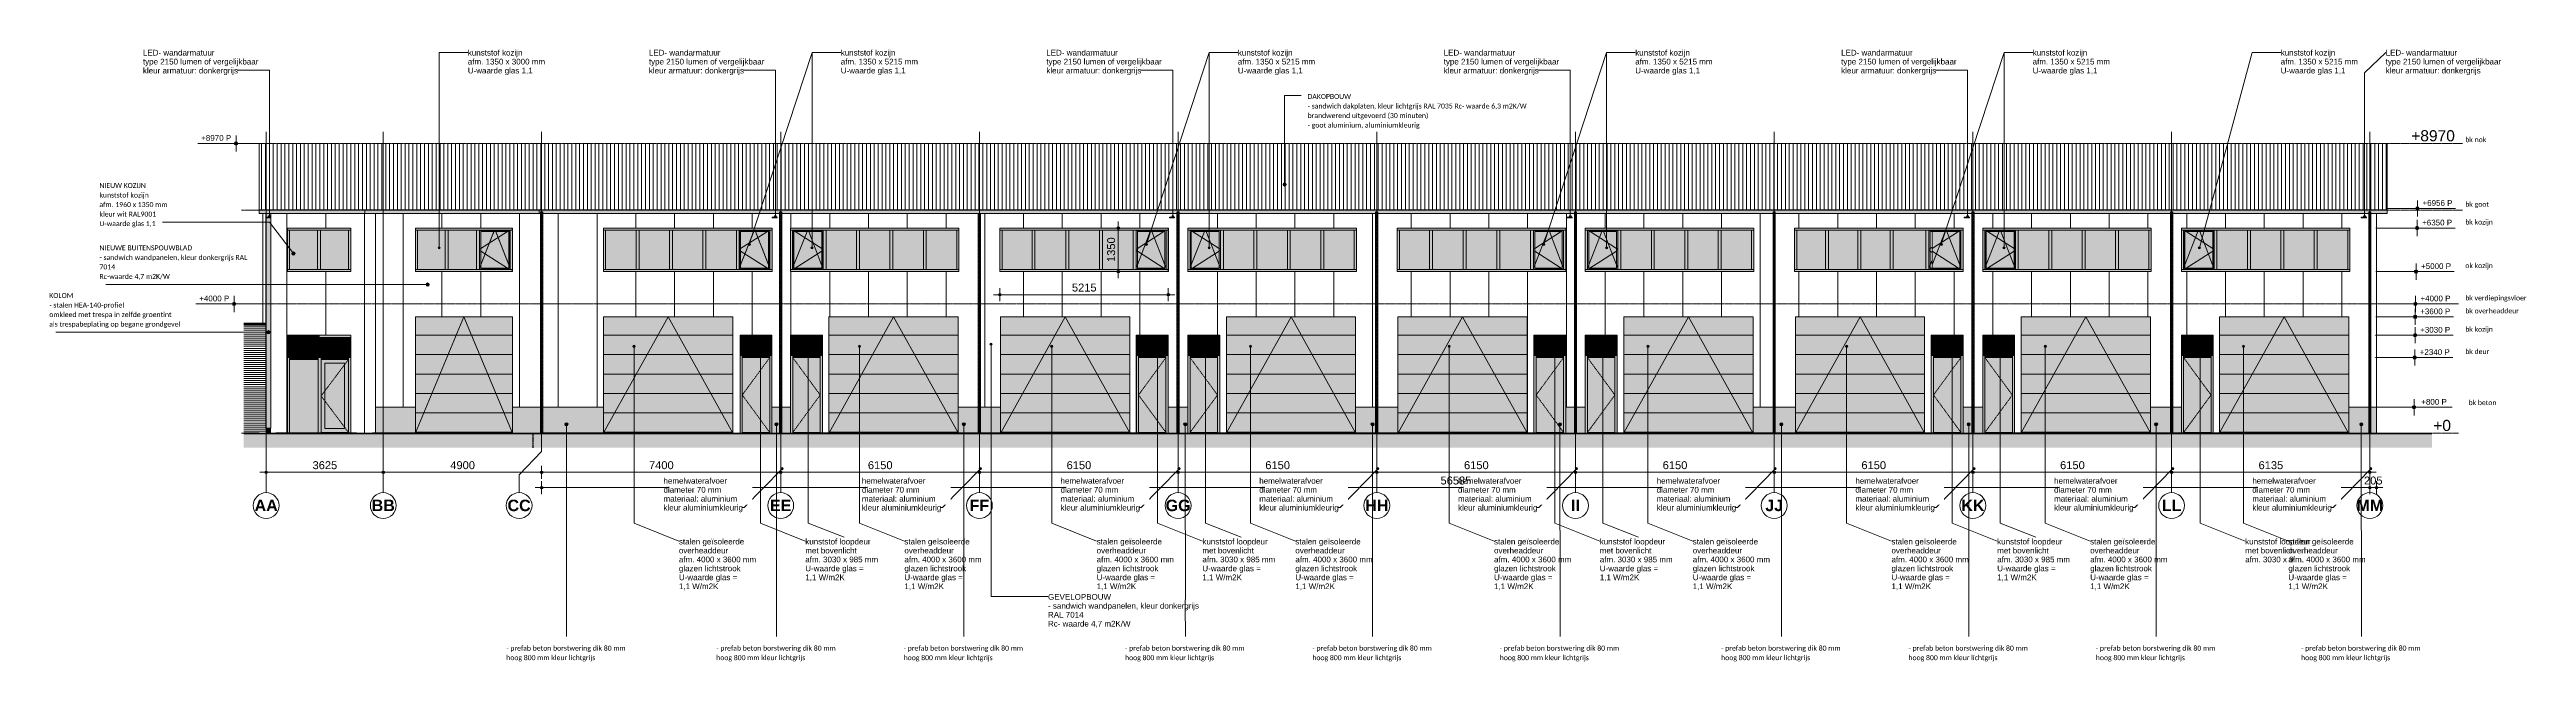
# Model space of a CAD drawing. Header units: millimetres. Extents: x 48682 to 485846, y -7071 to 11878.
# Drawn here: x 156395 to 233057, y -7071 to 11878 of the extents above; entities that cross this region are included whole.
import ezdxf

# ---------------------------------------------------------------- set-up
doc = ezdxf.new("R2010")
doc.units = ezdxf.units.MM
for name, pattern in [('Dash', [6.35, 3.175, -3.175]), ('dash-dash', [6, 3, -1, 1, -1]), ('dash-dash-dot', [10.5, 3, -1.5, 3, -1.5, 0, -1.5]), ('Grid Line', [22.225, 12.7, -3.175, 3.175, -3.175]), ('Hidden', [4, 2, -2]), ('levels', [12, 10, -1, 0, -1])]:
    doc.linetypes.add(name, pattern=pattern)
for name, color, linetype, lineweight in [('A-ANNO-DIMS', 211, 'Continuous', 9), ('A-ANNO-DIMS-100', 211, 'Continuous', 9), ('A-AREA', 32, 'dash-dash-dot', 9), ('A-DETL', 90, 'Continuous', 13), ('A-DETL-GENF', 92, 'Continuous', 13), ('A-DOOR', 31, 'Continuous', 18), ('A-DOOR-GLAZ', 31, 'Continuous', 13), ('A-FLOR', 192, 'Continuous', 18), ('A-FLOR-LEVL', 51, 'Continuous', 9), ('A-FLOR-PATT', 8, 'Continuous', 18), ('A-GLAZ', 151, 'Continuous', 18), ('A-GLAZ-CWMG', 51, 'Continuous', 13), ('A-WALL', 113, 'Continuous', 13), ('A-WALL-PATT', 111, 'Continuous', 13), ('C-TOPO', 7, 'Continuous', 13), ('E-LITE-EQPM', 33, 'Continuous', 13), ('G-ANNO-DIMS', 111, 'Continuous', 9), ('G-ANNO-TEXT', 231, 'Continuous', 9), ('I-WALL', 2, 'Continuous', 13), ('L-SITE', 91, 'Continuous', 13), ('S-COLS', 52, 'Continuous', 18), ('S-COLS-HDLN', 52, 'Hidden', 9), ('S-GRID', 1, 'Continuous', 9), ('S-GRID-IDEN', 1, 'Continuous', 18)]:
    doc.layers.add(name, color=color, linetype=linetype, lineweight=lineweight)
doc.styles.add('Arial', font='arial.ttf', dxfattribs={"height": 177.035928})
doc.styles.add('Arial_1', font='arial.ttf', dxfattribs={"height": 245.883234})
doc.styles.add('Arial_2', font='arial.ttf', dxfattribs={"height": 344.236527})
doc.styles.add('Arial_B', font='', dxfattribs={"height": 355.164671})
doc.styles.add('Calibri', font='calibri.ttf', dxfattribs={"height": 153.100159})
doc.styles.get('Arial_B').set_extended_font_data('Arial', bold=True)
doc.dimstyles.new('2_5mm', dxfattribs={"dimscale": 304.8, "dimtxt": 250, "dimasz": 0.918635, "dimexe": 0.656168, "dimexo": 0.0625, "dimgap": 0.082021, "dimtad": 1, "dimdec": 4, "dimzin": 0, "dimdsep": 46, "dimtxsty": 'Arial_1', "dimblk1": 'DOTSMALL', "dimblk2": 'DOTSMALL', "dimsah": 1, "dimcen": 0.09, "dimdle": 0.656168, "dimazin": 0, "dimtfac": 1, "dimtdec": 4, "dimtix": 1, "dimtmove": 0, "dimatfit": 3, "dimfxl": 0.656168, "dimfxlon": 1, "dimtvp": 1, "dimtolj": 1, "dimtzin": 0, "dimlwd": 13, "dimlwe": 13, "dimarcsym": 2})
pattern_1 = [(90, (53340.5, 0), (-1200, 7e-14), [])]

# ---------------------------------------------------------------- blocks, each defined once
blk = doc.blocks.new('300_28_ISR_kolom_buis - ø70x3_6 2-8360458-linkergebouw zuidoostgevel')
at = {"layer": 'S-COLS-HDLN', "linetype": 'Continuous', "lineweight": 18}
for points in [[(65792, 800), (65827, 800), (65827, 6850), (65798, 6850), (65797, 6795), (65792, 6795), (65792, 871)], [(65861, 800), (65862, 800), (65862, 6795), (65857, 6795), (65857, 6850), (65827, 6850), (65829, 800), (65861, 800)]]:
    blk.add_hatch(color=256, dxfattribs=at).paths.add_polyline_path(points, flags=0)
at = {"layer": 'A-DETL', "lineweight": 18}
for p, q in [((65792, 6850), (65792, 800)), ((65797, 6850), (65827, 6850)), ((65827, 6850), (65858, 6850)), ((65862, 800), (65862, 6850))]:
    blk.add_line(p, q, dxfattribs=at)
at = {"layer": 'S-COLS', "linetype": 'Hidden', "lineweight": 9}
for p, q in [((65796, 6850), (65796, 800)), ((65859, 6850), (65859, 800))]:
    blk.add_line(p, q, dxfattribs=at)
blk = doc.blocks.new('300_28_ISR_kolom_buis - ø70x3_6 2-V13-linkergebouw zuidoostgevel')
at = {"layer": 'S-COLS-HDLN', "linetype": 'Continuous', "lineweight": 18}
for points in [[(71942, 800), (71977, 800), (71977, 6795), (71942, 6795), (71942, 1312)], [(72012, 800), (72012, 6795), (71977, 6795), (71979, 800), (72011, 800)]]:
    blk.add_hatch(color=256, dxfattribs=at).paths.add_polyline_path(points, flags=0)
at = {"layer": 'A-DETL', "lineweight": 18}
for p, q in [((71942, 6795), (71942, 800)), ((72012, 800), (72012, 6795))]:
    blk.add_line(p, q, dxfattribs=at)
at = {"layer": 'S-COLS', "linetype": 'Hidden', "lineweight": 9}
for p, q in [((71946, 6795), (71946, 800)), ((72009, 6795), (72009, 800))]:
    blk.add_line(p, q, dxfattribs=at)
blk = doc.blocks.new('Rectangular Mullion - 32_rechts_67x100-8748204-linkergebouw zuidoostgevel')
at = {"layer": 'A-GLAZ-CWMG'}
blk.add_hatch(color=256, dxfattribs=at).paths.add_polyline_path([(50559, 5), (50626, 5), (50626, 2326), (50559, 2326), (50559, 724)], flags=0)
for p, q in [((50559, 5), (50559, 2326)), ((50626, 2326), (50626, 5))]:
    blk.add_line(p, q, dxfattribs=at)
blk = doc.blocks.new('Rectangular Mullion - 32_links_67x100-8748219-linkergebouw zuidoostgevel')
at = {"layer": 'A-GLAZ-CWMG'}
blk.add_hatch(color=256, dxfattribs=at).paths.add_polyline_path([(52519, 5), (52519, 2326), (52452, 2326), (52452, 5)], flags=0)
for p, q in [((52452, 2326), (52452, 5)), ((52519, 5), (52519, 2326))]:
    blk.add_line(p, q, dxfattribs=at)
blk = doc.blocks.new('Rectangular Mullion - 32_tussen_90x100-8753719-linkergebouw zuidoostgevel')
at = {"layer": 'A-GLAZ-CWMG'}
blk.add_hatch(color=256, dxfattribs=at).paths.add_polyline_path([(51722, 2281), (52452, 2281), (52452, 2371), (51602, 2371), (51602, 2281)], flags=0)
for p, q in [((51602, 2281), (51602, 2371)), ((51602, 2371), (52452, 2371)), ((52452, 2371), (52452, 2281)), ((52452, 2281), (51602, 2281))]:
    blk.add_line(p, q, dxfattribs=at)
blk = doc.blocks.new('300_90_VAE_parkeerplek - 2500x5000-7977994-linkergebouw zuidoostgevel')
at = {"layer": 'L-SITE'}
for points in [[(60932, 2), (60932, 5), (60892, 5), (60892, 2)], [(61909, 0), (63392, 0), (63392, 2), (60892, 1), (60892, 0), (61501, 0)], [(62170, 2), (63352, 2), (63352, 5), (60932, 5), (60932, 2), (61909, 2)], [(63392, 2), (63392, 5), (63352, 5), (63352, 2)]]:
    blk.add_hatch(color=256, dxfattribs=at).paths.add_polyline_path(points, flags=0)
at = {"layer": 'A-DETL', "lineweight": 18}
for p, q in [((60892, 5), (60932, 5)), ((60892, 2), (60892, 5)), ((60932, 2), (60892, 2)), ((60892, 2), (63392, 2)), ((60892, 0), (60892, 2)), ((60932, 5), (63352, 5)), ((60932, 2), (60932, 5)), ((63352, 5), (63392, 5)), ((63352, 2), (63352, 5)), ((63392, 2), (63352, 2)), ((63392, 2), (63392, 5)), ((63392, 0), (63392, 2)), ((63392, 0), (60892, 0))]:
    blk.add_line(p, q, dxfattribs=at)
at = {"layer": 'L-SITE'}
for p, q in [((61838, 3), (61893, 3)), ((62002, 3), (61838, 3)), ((61893, 3), (62006, 3)), ((61893, 3), (62008, 3)), ((62009, 3), (61893, 3)), ((62068, 3), (62002, 3)), ((62006, 3), (62049, 3)), ((62008, 3), (62063, 3)), ((62058, 3), (62009, 3)), ((62049, 3), (62085, 3)), ((62077, 3), (62058, 3)), ((62063, 3), (62084, 3)), ((62098, 3), (62068, 3)), ((62091, 3), (62077, 3)), ((62084, 3), (62101, 3)), ((62085, 3), (62113, 3)), ((62101, 3), (62091, 3)), ((62122, 3), (62098, 3)), ((62101, 3), (62111, 3)), ((62109, 3), (62101, 3)), ((62113, 3), (62109, 3)), ((62111, 3), (62115, 3)), ((62113, 3), (62135, 3)), ((62115, 3), (62113, 3)), ((62142, 3), (62122, 3)), ((62135, 3), (62150, 3)), ((62157, 3), (62142, 3)), ((62150, 3), (62161, 3)), ((62167, 3), (62157, 3)), ((62161, 3), (62168, 3)), ((62170, 3), (62167, 3)), ((62168, 3), (62170, 3))]:
    blk.add_line(p, q, dxfattribs=at)
blk = doc.blocks.new('Rectangular Mullion - 32_rechts_67x100-8753720-linkergebouw zuidoostgevel')
at = {"layer": 'A-GLAZ-CWMG'}
blk.add_hatch(color=256, dxfattribs=at).paths.add_polyline_path([(51722, 2963), (52519, 2963), (52519, 3030), (51557, 3030), (51557, 2963), (51602, 2963)], flags=0)
for p, q in [((51557, 3030), (52519, 3030)), ((52519, 2963), (51557, 2963)), ((52519, 3030), (52519, 2963))]:
    blk.add_line(p, q, dxfattribs=at)
blk = doc.blocks.new('Rectangular Mullion - 32_tussen_90x100-8753721-linkergebouw zuidoostgevel')
at = {"layer": 'A-GLAZ-CWMG'}
blk.add_hatch(color=256, dxfattribs=at).paths.add_polyline_path([(51512, 2281), (51512, 2371), (50626, 2371), (50626, 2281), (51327, 2281)], flags=0)
for p, q in [((50626, 2281), (50626, 2371)), ((50626, 2371), (51512, 2371)), ((51512, 2371), (51512, 2281)), ((51512, 2281), (50626, 2281))]:
    blk.add_line(p, q, dxfattribs=at)
blk = doc.blocks.new('Rectangular Mullion - 32_tussen_90x100-8748140-linkergebouw zuidoostgevel')
at = {"layer": 'A-GLAZ-CWMG'}
blk.add_hatch(color=256, dxfattribs=at).paths.add_polyline_path([(51525, 5), (51602, 5), (51602, 2326), (51512, 2326), (51512, 5), (51521, 5)], flags=0)
for p, q in [((51512, 5), (51512, 2326)), ((51602, 2326), (51602, 5))]:
    blk.add_line(p, q, dxfattribs=at)
blk = doc.blocks.new('Rectangular Mullion - 32_rechts_67x100-8748229-linkergebouw zuidoostgevel')
at = {"layer": 'A-GLAZ-CWMG'}
blk.add_hatch(color=256, dxfattribs=at).paths.add_polyline_path([(50626, 2326), (50626, 3030), (50559, 3030), (50559, 2326)], flags=0)
for p, q in [((50559, 3030), (50626, 3030)), ((50559, 2326), (50559, 3030)), ((50626, 3030), (50626, 2326))]:
    blk.add_line(p, q, dxfattribs=at)
blk = doc.blocks.new('Rectangular Mullion - 32_links_67x100-8748230-linkergebouw zuidoostgevel')
at = {"layer": 'A-GLAZ-CWMG'}
blk.add_hatch(color=256, dxfattribs=at).paths.add_polyline_path([(52519, 2326), (52519, 2963), (52452, 2963), (52452, 2326), (52454, 2326)], flags=0)
for p, q in [((52452, 2963), (52519, 2963)), ((52452, 2963), (52452, 2326)), ((52519, 2326), (52519, 2963))]:
    blk.add_line(p, q, dxfattribs=at)
blk = doc.blocks.new('Rectangular Mullion - 32_tussen_90x100-8748141-linkergebouw zuidoostgevel')
at = {"layer": 'A-GLAZ-CWMG'}
blk.add_hatch(color=256, dxfattribs=at).paths.add_polyline_path([(51557, 2326), (51602, 2326), (51602, 2963), (51512, 2963), (51512, 2326)], flags=0)
for p, q in [((51512, 2963), (51602, 2963)), ((51512, 2326), (51512, 2963)), ((51602, 2963), (51602, 2326))]:
    blk.add_line(p, q, dxfattribs=at)
blk = doc.blocks.new('32_DO_glas - 01-8595788-linkergebouw zuidoostgevel')
at = {"layer": 'A-DOOR-GLAZ'}
blk.add_hatch(color=256, dxfattribs=at).paths.add_polyline_path([(73608, 5067), (73608, 6283), (72677, 6283), (72677, 5067)], flags=0)
blk = doc.blocks.new('Rectangular Mullion - 32_rechts_67x100-8595847-linkergebouw zuidoostgevel')
at = {"layer": 'A-GLAZ-CWMG'}
blk.add_hatch(color=256, dxfattribs=at).paths.add_polyline_path([(76782, 6283), (77825, 6283), (77825, 6350), (76782, 6350), (76782, 6309)], flags=0)
for p, q in [((76782, 6350), (77825, 6350)), ((76782, 6283), (77825, 6283)), ((77825, 6350), (77825, 6283))]:
    blk.add_line(p, q, dxfattribs=at)
blk = doc.blocks.new('Rectangular Mullion - 32_links_67x100-8595771-linkergebouw zuidoostgevel')
at = {"layer": 'A-GLAZ-CWMG'}
blk.add_hatch(color=256, dxfattribs=at).paths.add_polyline_path([(72610, 5000), (73653, 5000), (73653, 5067), (72610, 5067)], flags=0)
for p, q in [((72610, 5000), (72610, 5067)), ((73653, 5067), (72610, 5067)), ((73653, 5000), (72610, 5000))]:
    blk.add_line(p, q, dxfattribs=at)
blk = doc.blocks.new('Rectangular Mullion - 32_rechts_67x100-8469396-linkergebouw zuidoostgevel')
at = {"layer": 'A-GLAZ-CWMG'}
blk.add_hatch(color=256, dxfattribs=at).paths.add_polyline_path([(77758, 5067), (77825, 5067), (77825, 6283), (77758, 6283), (77758, 5133)], flags=0)
for p, q in [((77758, 6283), (77825, 6283)), ((77758, 6283), (77758, 5067)), ((77825, 6283), (77825, 5067)), ((77825, 5067), (77758, 5067))]:
    blk.add_line(p, q, dxfattribs=at)
blk = doc.blocks.new('Rectangular Mullion - 32_links_67x100-8469397-linkergebouw zuidoostgevel')
at = {"layer": 'A-GLAZ-CWMG'}
blk.add_hatch(color=256, dxfattribs=at).paths.add_polyline_path([(72633, 5067), (72677, 5067), (72677, 6283), (72610, 6283), (72610, 5067)], flags=0)
for p, q in [((72610, 6283), (72677, 6283)), ((72610, 5067), (72610, 6283)), ((72677, 5067), (72677, 6283)), ((72677, 5067), (72610, 5067))]:
    blk.add_line(p, q, dxfattribs=at)
blk = doc.blocks.new('32_DO_glas - 01-8595826-linkergebouw zuidoostgevel')
at = {"layer": 'A-DOOR-GLAZ'}
blk.add_hatch(color=256, dxfattribs=at).paths.add_polyline_path([(75694, 5067), (75694, 6283), (74741, 6283), (74741, 5067)], flags=0)
blk = doc.blocks.new('Rectangular Mullion - 32_rechts_67x100-8595800-linkergebouw zuidoostgevel')
at = {"layer": 'A-GLAZ-CWMG'}
blk.add_hatch(color=256, dxfattribs=at).paths.add_polyline_path([(73777, 6283), (74696, 6283), (74696, 6350), (73653, 6350), (73653, 6283), (73698, 6283)], flags=0)
for p, q in [((73653, 6350), (74696, 6350)), ((73653, 6283), (74696, 6283))]:
    blk.add_line(p, q, dxfattribs=at)
blk = doc.blocks.new('Rectangular Mullion - 32_links_67x100-8595803-linkergebouw zuidoostgevel')
at = {"layer": 'A-GLAZ-CWMG'}
blk.add_hatch(color=256, dxfattribs=at).paths.add_polyline_path([(75694, 5000), (75739, 5000), (75739, 5067), (74696, 5067), (74696, 5000), (74741, 5000)], flags=0)
for p, q in [((75739, 5067), (74696, 5067)), ((75739, 5000), (74696, 5000))]:
    blk.add_line(p, q, dxfattribs=at)
blk = doc.blocks.new('Rectangular Mullion - 32_tussen_90x100-8469392-linkergebouw zuidoostgevel')
at = {"layer": 'A-GLAZ-CWMG'}
blk.add_hatch(color=256, dxfattribs=at).paths.add_polyline_path([(74741, 5067), (74741, 6283), (74651, 6283), (74651, 5067)], flags=0)
for p, q in [((74651, 6283), (74741, 6283)), ((74651, 6283), (74651, 5067)), ((74741, 6283), (74741, 5067)), ((74741, 5067), (74651, 5067))]:
    blk.add_line(p, q, dxfattribs=at)
blk = doc.blocks.new('Rectangular Mullion - 32_rechts_67x100-8595773-linkergebouw zuidoostgevel')
at = {"layer": 'A-GLAZ-CWMG'}
blk.add_hatch(color=256, dxfattribs=at).paths.add_polyline_path([(72677, 6283), (73653, 6283), (73653, 6350), (72610, 6350), (72610, 6283)], flags=0)
for p, q in [((72610, 6283), (72610, 6350)), ((72610, 6350), (73653, 6350)), ((72610, 6283), (73653, 6283))]:
    blk.add_line(p, q, dxfattribs=at)
blk = doc.blocks.new('32_DO_glas - 01-8532440-linkergebouw zuidoostgevel')
at = {"layer": 'A-DOOR-GLAZ'}
blk.add_hatch(color=256, dxfattribs=at).paths.add_polyline_path([(70374, 5067), (71277, 5067), (71277, 6283), (70333, 6283), (70333, 5067)], flags=0)
blk = doc.blocks.new('Rectangular Mullion - 32_rechts_67x100-8532552-linkergebouw zuidoostgevel')
at = {"layer": 'A-GLAZ-CWMG'}
blk.add_hatch(color=256, dxfattribs=at).paths.add_polyline_path([(66130, 6283), (67186, 6283), (67186, 6350), (66130, 6350), (66130, 6309)], flags=0)
for p, q in [((66130, 6283), (66130, 6350)), ((67186, 6350), (66130, 6350)), ((67186, 6283), (66130, 6283))]:
    blk.add_line(p, q, dxfattribs=at)
blk = doc.blocks.new('Rectangular Mullion - 32_links_67x100-8532430-linkergebouw zuidoostgevel')
at = {"layer": 'A-GLAZ-CWMG'}
blk.add_hatch(color=256, dxfattribs=at).paths.add_polyline_path([(70288, 5000), (71344, 5000), (71344, 5067), (70288, 5067)], flags=0)
for p, q in [((70288, 5067), (71344, 5067)), ((70288, 5000), (71344, 5000)), ((71344, 5067), (71344, 5000))]:
    blk.add_line(p, q, dxfattribs=at)
blk = doc.blocks.new('Rectangular Mullion - 32_rechts_67x100-8431541-linkergebouw zuidoostgevel')
at = {"layer": 'A-GLAZ-CWMG'}
blk.add_hatch(color=256, dxfattribs=at).paths.add_polyline_path([(66141, 5067), (66197, 5067), (66197, 6283), (66130, 6283), (66130, 5067), (66132, 5067)], flags=0)
for p, q in [((66130, 6283), (66197, 6283)), ((66130, 6283), (66130, 5067)), ((66197, 6283), (66197, 5067)), ((66197, 5067), (66130, 5067))]:
    blk.add_line(p, q, dxfattribs=at)
blk = doc.blocks.new('Rectangular Mullion - 32_links_67x100-8431542-linkergebouw zuidoostgevel')
at = {"layer": 'A-GLAZ-CWMG'}
blk.add_hatch(color=256, dxfattribs=at).paths.add_polyline_path([(71344, 5067), (71344, 6283), (71277, 6283), (71277, 5067), (71322, 5067)], flags=0)
for p, q in [((71277, 6283), (71344, 6283)), ((71277, 5067), (71277, 6283)), ((71344, 5067), (71344, 6283)), ((71344, 5067), (71277, 5067))]:
    blk.add_line(p, q, dxfattribs=at)
blk = doc.blocks.new('Rectangular Mullion - 32_rechts_67x100-8532477-linkergebouw zuidoostgevel')
at = {"layer": 'A-GLAZ-CWMG'}
blk.add_hatch(color=256, dxfattribs=at).paths.add_polyline_path([(70027, 6283), (70288, 6283), (70288, 6350), (69254, 6350), (69254, 6283), (69299, 6283)], flags=0)
for p, q in [((70288, 6350), (69254, 6350)), ((70288, 6283), (69254, 6283))]:
    blk.add_line(p, q, dxfattribs=at)
blk = doc.blocks.new('Rectangular Mullion - 32_links_67x100-8532480-linkergebouw zuidoostgevel')
at = {"layer": 'A-GLAZ-CWMG'}
blk.add_hatch(color=256, dxfattribs=at).paths.add_polyline_path([(69209, 5000), (69254, 5000), (69254, 5067), (68220, 5067), (68220, 5000), (68265, 5000)], flags=0)
for p, q in [((68220, 5067), (69254, 5067)), ((68220, 5000), (69254, 5000))]:
    blk.add_line(p, q, dxfattribs=at)
blk = doc.blocks.new('Rectangular Mullion - 32_tussen_90x100-8431527-linkergebouw zuidoostgevel')
at = {"layer": 'A-GLAZ-CWMG'}
blk.add_hatch(color=256, dxfattribs=at).paths.add_polyline_path([(69299, 5067), (69299, 6283), (69209, 6283), (69209, 5067)], flags=0)
for p, q in [((69209, 6283), (69299, 6283)), ((69209, 6283), (69209, 5067)), ((69299, 6283), (69299, 5067)), ((69299, 5067), (69209, 5067))]:
    blk.add_line(p, q, dxfattribs=at)
blk = doc.blocks.new('Rectangular Mullion - 32_links_67x100-8532553-linkergebouw zuidoostgevel')
at = {"layer": 'A-GLAZ-CWMG'}
blk.add_hatch(color=256, dxfattribs=at).paths.add_polyline_path([(67186, 5000), (68220, 5000), (68220, 5067), (67186, 5067), (67186, 5060)], flags=0)
for p, q in [((67186, 5067), (68220, 5067)), ((67186, 5000), (68220, 5000))]:
    blk.add_line(p, q, dxfattribs=at)
blk = doc.blocks.new('Rectangular Mullion - 32_rechts_67x100-8532432-linkergebouw zuidoostgevel')
at = {"layer": 'A-GLAZ-CWMG'}
blk.add_hatch(color=256, dxfattribs=at).paths.add_polyline_path([(71277, 6283), (71344, 6283), (71344, 6350), (70288, 6350), (70288, 6283), (70374, 6283)], flags=0)
for p, q in [((71344, 6350), (70288, 6350)), ((71344, 6283), (70288, 6283)), ((71344, 6350), (71344, 6283))]:
    blk.add_line(p, q, dxfattribs=at)
blk = doc.blocks.new('Rectangular Mullion - 32_rechts_67x100_vlak-8647158-linkergebouw zuidoostgevel')
at = {"layer": 'A-GLAZ-CWMG'}
blk.add_hatch(color=256, dxfattribs=at).paths.add_polyline_path([(66670, 2963), (67050, 2963), (67050, 3030), (66132, 3030), (66132, 2963), (66199, 2963)], flags=0)
for p, q in [((66132, 2963), (66132, 3030)), ((67050, 3030), (66132, 3030)), ((66132, 2963), (67050, 2963)), ((67050, 3030), (67050, 2963))]:
    blk.add_line(p, q, dxfattribs=at)
blk = doc.blocks.new('Rectangular Mullion - 32_rechts_67x100_vlak-8626312-linkergebouw zuidoostgevel')
at = {"layer": 'A-GLAZ-CWMG'}
blk.add_hatch(color=256, dxfattribs=at).paths.add_polyline_path([(67050, 5), (67117, 5), (67117, 2384), (67050, 2384), (67050, 20)], flags=0)
for p, q in [((67050, 2384), (67050, 5)), ((67117, 5), (67117, 2384))]:
    blk.add_line(p, q, dxfattribs=at)
blk = doc.blocks.new('Rectangular Mullion - 32_links_67x100_vlak-8625667-linkergebouw zuidoostgevel')
at = {"layer": 'A-GLAZ-CWMG'}
blk.add_hatch(color=256, dxfattribs=at).paths.add_polyline_path([(66141, 2384), (66199, 2384), (66199, 2963), (66132, 2963), (66132, 2384)], flags=0)
for p, q in [((66132, 2963), (66199, 2963)), ((66132, 2384), (66132, 2963)), ((66199, 2963), (66199, 2384))]:
    blk.add_line(p, q, dxfattribs=at)
blk = doc.blocks.new('32_DO_deur - enkele deur-8647178-linkergebouw zuidoostgevel')
at = {"layer": 'A-DOOR'}
blk.add_hatch(color=256, dxfattribs=at).paths.add_polyline_path([(66199, 20), (67050, 20), (67050, 2339), (66199, 2339), (66199, 136)], flags=0)
at = {"layer": 'A-DOOR', "lineweight": 9}
blk.add_line((67050, 20), (66199, 20), dxfattribs=at)
at = {"layer": 'A-GLAZ', "linetype": 'Hidden', "lineweight": 13}
for p, q in [((66199, 2339), (67050, 1180)), ((67050, 1180), (66199, 20))]:
    blk.add_line(p, q, dxfattribs=at)
blk = doc.blocks.new('32_DO_deur - enkele deur-8647617-linkergebouw zuidoostgevel')
at = {"layer": 'A-DOOR'}
blk.add_hatch(color=256, dxfattribs=at).paths.add_polyline_path([(78497, 20), (79347, 20), (79347, 2339), (78497, 2339), (78497, 136)], flags=0)
at = {"layer": 'A-DOOR', "lineweight": 9}
blk.add_line((79347, 20), (78497, 20), dxfattribs=at)
at = {"layer": 'A-GLAZ', "linetype": 'Hidden', "lineweight": 13}
for p, q in [((78497, 2339), (79347, 1180)), ((79347, 1180), (78497, 20))]:
    blk.add_line(p, q, dxfattribs=at)
blk = doc.blocks.new('Rectangular Mullion - 32_rechts_67x100_vlak-8648120-linkergebouw zuidoostgevel')
at = {"layer": 'A-GLAZ-CWMG'}
blk.add_hatch(color=256, dxfattribs=at).paths.add_polyline_path([(90059, 2963), (90126, 2963), (90125, 3030), (89209, 3030), (89209, 2963), (89950, 2963)], flags=0)
for p, q in [((89209, 2963), (89209, 3030)), ((89209, 3030), (90126, 3030)), ((90126, 2963), (89209, 2963)), ((90126, 3030), (90126, 2963))]:
    blk.add_line(p, q, dxfattribs=at)
blk = doc.blocks.new('Rectangular Mullion - 32_rechts_67x100_vlak-8626493-linkergebouw zuidoostgevel')
at = {"layer": 'A-GLAZ-CWMG'}
blk.add_hatch(color=256, dxfattribs=at).paths.add_polyline_path([(89209, 5), (89209, 2384), (89142, 2384), (89142, 5), (89156, 5)], flags=0)
for p, q in [((89142, 5), (89142, 2384)), ((89209, 2384), (89209, 5))]:
    blk.add_line(p, q, dxfattribs=at)
blk = doc.blocks.new('Rectangular Mullion - 32_links_67x100_vlak-8625832-linkergebouw zuidoostgevel')
at = {"layer": 'A-GLAZ-CWMG'}
blk.add_hatch(color=256, dxfattribs=at).paths.add_polyline_path([(90059, 2384), (90126, 2384), (90125, 2963), (90059, 2963), (90059, 2429)], flags=0)
for p, q in [((90059, 2963), (90126, 2963)), ((90059, 2963), (90059, 2384)), ((90126, 2384), (90126, 2963))]:
    blk.add_line(p, q, dxfattribs=at)
blk = doc.blocks.new('32_DO_deur - enkele deur-8648168-linkergebouw zuidoostgevel')
at = {"layer": 'A-DOOR'}
blk.add_hatch(color=256, dxfattribs=at).paths.add_polyline_path([(89950, 20), (90059, 20), (90059, 2339), (89209, 2339), (89209, 20), (89421, 20)], flags=0)
at = {"layer": 'A-DOOR', "lineweight": 9}
blk.add_line((90059, 20), (89209, 20), dxfattribs=at)
at = {"layer": 'A-GLAZ', "linetype": 'Hidden', "lineweight": 13}
for p, q in [((90059, 2339), (89209, 1180)), ((89209, 1180), (90059, 20))]:
    blk.add_line(p, q, dxfattribs=at)
blk = doc.blocks.new('32_DO_glas - 01-8469395-linkergebouw zuidoostgevel')
at = {"layer": 'A-DOOR-GLAZ'}
blk.add_hatch(color=256, dxfattribs=at).paths.add_polyline_path([(97277, 5067), (98165, 5067), (98165, 6283), (97277, 6283), (97277, 5328)], flags=0)
blk = doc.blocks.new('Rectangular Mullion - 32_rechts_67x100-8501008-linkergebouw zuidoostgevel')
at = {"layer": 'A-GLAZ-CWMG'}
blk.add_hatch(color=256, dxfattribs=at).paths.add_polyline_path([(101318, 6283), (102425, 6283), (102425, 6350), (101318, 6350), (101318, 6309)], flags=0)
for p, q in [((101318, 6350), (102425, 6350)), ((101318, 6283), (102425, 6283)), ((102425, 6350), (102425, 6283))]:
    blk.add_line(p, q, dxfattribs=at)
blk = doc.blocks.new('Rectangular Mullion - 32_links_67x100-8469389-linkergebouw zuidoostgevel')
at = {"layer": 'A-GLAZ-CWMG'}
blk.add_hatch(color=256, dxfattribs=at).paths.add_polyline_path([(98210, 5000), (98210, 5067), (97210, 5067), (97210, 5000), (98165, 5000)], flags=0)
for p, q in [((97210, 5000), (97210, 5067)), ((98210, 5067), (97210, 5067)), ((98210, 5000), (97210, 5000))]:
    blk.add_line(p, q, dxfattribs=at)
blk = doc.blocks.new('32_DO_glas - 01-8469398-linkergebouw zuidoostgevel')
at = {"layer": 'A-DOOR-GLAZ'}
blk.add_hatch(color=256, dxfattribs=at).paths.add_polyline_path([(100002, 5067), (100165, 5067), (100165, 6283), (99255, 6283), (99255, 5067)], flags=0)
blk = doc.blocks.new('Rectangular Mullion - 32_rechts_67x100-8469390-linkergebouw zuidoostgevel')
at = {"layer": 'A-GLAZ-CWMG'}
blk.add_hatch(color=256, dxfattribs=at).paths.add_polyline_path([(98377, 6283), (99210, 6283), (99210, 6350), (98210, 6350), (98210, 6283), (98255, 6283)], flags=0)
for p, q in [((98210, 6350), (99210, 6350)), ((98210, 6283), (99210, 6283))]:
    blk.add_line(p, q, dxfattribs=at)
blk = doc.blocks.new('Rectangular Mullion - 32_links_67x100-8469391-linkergebouw zuidoostgevel')
at = {"layer": 'A-GLAZ-CWMG'}
blk.add_hatch(color=256, dxfattribs=at).paths.add_polyline_path([(100002, 5000), (100210, 5000), (100210, 5067), (99210, 5067), (99210, 5000), (99255, 5000)], flags=0)
for p, q in [((100210, 5067), (99210, 5067)), ((100210, 5000), (99210, 5000))]:
    blk.add_line(p, q, dxfattribs=at)
blk = doc.blocks.new('Rectangular Mullion - 32_links_67x100-8501009-linkergebouw zuidoostgevel')
at = {"layer": 'A-GLAZ-CWMG'}
blk.add_hatch(color=256, dxfattribs=at).paths.add_polyline_path([(101060, 5000), (101318, 5000), (101318, 5067), (100210, 5067), (100210, 5000), (100777, 5000)], flags=0)
for p, q in [((101318, 5067), (100210, 5067)), ((101318, 5000), (100210, 5000))]:
    blk.add_line(p, q, dxfattribs=at)
blk = doc.blocks.new('Rectangular Mullion - 32_rechts_67x100-8469394-linkergebouw zuidoostgevel')
at = {"layer": 'A-GLAZ-CWMG'}
blk.add_hatch(color=256, dxfattribs=at).paths.add_polyline_path([(97886, 6283), (98210, 6283), (98210, 6350), (97210, 6350), (97210, 6283), (97277, 6283)], flags=0)
for p, q in [((97210, 6283), (97210, 6350)), ((97210, 6350), (98210, 6350)), ((97210, 6283), (98210, 6283))]:
    blk.add_line(p, q, dxfattribs=at)
blk = doc.blocks.new('Rectangular Mullion - 32_rechts_67x100_vlak-8508011-linkergebouw zuidoostgevel')
at = {"layer": 'A-GLAZ-CWMG'}
blk.add_hatch(color=256, dxfattribs=at).paths.add_polyline_path([(102118, 2963), (102424, 2963), (102424, 3030), (101507, 3030), (101507, 2963), (101854, 2963)], flags=0)
for p, q in [((101507, 2963), (101507, 3030)), ((101507, 3030), (102424, 3030)), ((102424, 2963), (101507, 2963)), ((102424, 3030), (102424, 2963))]:
    blk.add_line(p, q, dxfattribs=at)
blk = doc.blocks.new('32_DO_deur - enkele deur-8648447-linkergebouw zuidoostgevel')
at = {"layer": 'A-DOOR'}
blk.add_hatch(color=256, dxfattribs=at).paths.add_polyline_path([(101589, 20), (102357, 20), (102357, 2339), (101507, 2339), (101507, 20)], flags=0)
at = {"layer": 'A-DOOR', "lineweight": 9}
blk.add_line((102357, 20), (101507, 20), dxfattribs=at)
at = {"layer": 'A-GLAZ', "linetype": 'Hidden', "lineweight": 13}
for p, q in [((102357, 2339), (101507, 1180)), ((101507, 1180), (102357, 20))]:
    blk.add_line(p, q, dxfattribs=at)
blk = doc.blocks.new('Rectangular Mullion - 32_rechts_67x100_vlak-8625681-linkergebouw zuidoostgevel')
at = {"layer": 'A-GLAZ-CWMG'}
blk.add_hatch(color=256, dxfattribs=at).paths.add_polyline_path([(67050, 2384), (67117, 2384), (67117, 3030), (67050, 3030), (67050, 2429)], flags=0)
for p, q in [((67050, 3030), (67117, 3030)), ((67050, 3030), (67050, 2384)), ((67117, 2384), (67117, 3030))]:
    blk.add_line(p, q, dxfattribs=at)
blk = doc.blocks.new('Rectangular Mullion - 32_links_67x100_vlak-8626313-linkergebouw zuidoostgevel')
at = {"layer": 'A-GLAZ-CWMG'}
blk.add_hatch(color=256, dxfattribs=at).paths.add_polyline_path([(66132, 0), (66199, 0), (66199, 2384), (66132, 2384), (66132, 136)], flags=0)
for p, q in [((66132, 800), (66132, 2384)), ((66199, 2384), (66199, 0)), ((66199, 0), (66132, 0))]:
    blk.add_line(p, q, dxfattribs=at)
blk = doc.blocks.new('Rectangular Mullion - 32_tussen_90x100-8647159-linkergebouw zuidoostgevel')
at = {"layer": 'A-GLAZ-CWMG'}
blk.add_hatch(color=256, dxfattribs=at).paths.add_polyline_path([(67050, 2339), (67050, 2429), (66199, 2429), (66199, 2339), (66935, 2339)], flags=0)
for p, q in [((66199, 2339), (66199, 2429)), ((67050, 2429), (66199, 2429)), ((66199, 2339), (67050, 2339)), ((67050, 2429), (67050, 2339))]:
    blk.add_line(p, q, dxfattribs=at)
blk = doc.blocks.new('32_DO_glas - 01-8647199-linkergebouw zuidoostgevel')
at = {"layer": 'A-DOOR-GLAZ'}
blk.add_hatch(color=256, dxfattribs=at).paths.add_polyline_path([(66478, 2429), (67050, 2429), (67050, 2963), (66199, 2963), (66199, 2429)], flags=0)
blk = doc.blocks.new('32_DO_glas - 01-8647638-linkergebouw zuidoostgevel')
at = {"layer": 'A-DOOR-GLAZ'}
blk.add_hatch(color=256, dxfattribs=at).paths.add_polyline_path([(79347, 2429), (79347, 2963), (78497, 2963), (78497, 2429), (79236, 2429)], flags=0)
blk = doc.blocks.new('Rectangular Mullion - 32_links_67x100_vlak-V14-linkergebouw zuidoostgevel')
at = {"layer": 'A-GLAZ-CWMG'}
blk.add_hatch(color=256, dxfattribs=at).paths.add_polyline_path([(109247, 5), (109247, 2384), (109180, 2384), (109180, 5)], flags=0)
for p, q in [((109180, 800), (109180, 2384)), ((109247, 2384), (109247, 5))]:
    blk.add_line(p, q, dxfattribs=at)
blk = doc.blocks.new('Rectangular Mullion - 32_rechts_67x100_vlak-8625847-linkergebouw zuidoostgevel')
at = {"layer": 'A-GLAZ-CWMG'}
blk.add_hatch(color=256, dxfattribs=at).paths.add_polyline_path([(101507, 2384), (101507, 3030), (101440, 3030), (101440, 2384)], flags=0)
for p, q in [((101440, 3030), (101507, 3030)), ((101440, 2384), (101440, 3030)), ((101507, 3030), (101507, 2384))]:
    blk.add_line(p, q, dxfattribs=at)
blk = doc.blocks.new('Rectangular Mullion - 32_links_67x100_vlak-8626494-linkergebouw zuidoostgevel')
at = {"layer": 'A-GLAZ-CWMG'}
blk.add_hatch(color=256, dxfattribs=at).paths.add_polyline_path([(102424, 0), (102424, 2384), (102357, 2384), (102357, 0)], flags=0)
for p, q in [((102357, 2384), (102357, 0)), ((102424, 800), (102424, 2384)), ((102424, 0), (102357, 0))]:
    blk.add_line(p, q, dxfattribs=at)
blk = doc.blocks.new('Rectangular Mullion - 32_tussen_90x100-8508013-linkergebouw zuidoostgevel')
at = {"layer": 'A-GLAZ-CWMG'}
blk.add_hatch(color=256, dxfattribs=at).paths.add_polyline_path([(102357, 2339), (102357, 2429), (101507, 2429), (101507, 2339), (102118, 2339)], flags=0)
for p, q in [((101507, 2339), (101507, 2429)), ((101507, 2429), (102357, 2429)), ((102357, 2339), (101507, 2339)), ((102357, 2429), (102357, 2339))]:
    blk.add_line(p, q, dxfattribs=at)
blk = doc.blocks.new('32_DO_glas - 01-8648474-linkergebouw zuidoostgevel')
at = {"layer": 'A-DOOR-GLAZ'}
blk.add_hatch(color=256, dxfattribs=at).paths.add_polyline_path([(102118, 2429), (102357, 2429), (102357, 2963), (101507, 2963), (101507, 2429), (101854, 2429)], flags=0)
blk = doc.blocks.new('Rectangular Mullion - 32_tussen_90x100-8620133-linkergebouw zuidoostgevel')
at = {"layer": 'A-GLAZ-CWMG'}
blk.add_hatch(color=256, dxfattribs=at).paths.add_polyline_path([(90059, 2339), (90059, 2429), (89209, 2429), (89209, 2339), (89950, 2339)], flags=0)
for p, q in [((89209, 2339), (89209, 2429)), ((89209, 2429), (90059, 2429)), ((90059, 2339), (89209, 2339)), ((90059, 2429), (90059, 2339))]:
    blk.add_line(p, q, dxfattribs=at)
blk = doc.blocks.new('32_DO_glas - 01-8648195-linkergebouw zuidoostgevel')
at = {"layer": 'A-DOOR-GLAZ'}
blk.add_hatch(color=256, dxfattribs=at).paths.add_polyline_path([(89421, 2429), (90059, 2429), (90059, 2963), (89209, 2963), (89209, 2429), (89288, 2429)], flags=0)
blk = doc.blocks.new('31_WI_RT62_BI_raam - BI_draaival_links-8501019-linkergebouw zuidoostgevel')
at = {"layer": 'A-GLAZ'}
h = blk.add_hatch(color=256, dxfattribs=at)
h.paths.add_polyline_path([(101363, 5067), (102358, 5067), (102358, 6283), (101363, 6283), (101363, 5072)], flags=0)
h.paths.add_polyline_path([(101692, 5072), (101368, 5072), (101368, 6278), (102353, 6278), (102353, 5072), (101692, 5072)], flags=0)
h = blk.add_hatch(color=256, dxfattribs=at)
h.paths.add_polyline_path([(101403, 5072), (102353, 5072), (102353, 6278), (101368, 6278), (101368, 5072)], flags=0)
h.paths.add_polyline_path([(102318, 5107), (101403, 5107), (101403, 6243), (102318, 6243), (102318, 5133)], flags=0)
for p, q in [((101368, 5072), (101368, 6278)), ((102353, 6278), (101368, 6278)), ((101403, 6243), (101403, 5107)), ((101467, 6243), (101403, 6243)), ((102353, 6278), (102353, 5072)), ((102353, 5072), (101368, 5072)), ((101403, 5107), (101467, 5107))]:
    blk.add_line(p, q, dxfattribs=at)
at = {"layer": 'A-GLAZ', "linetype": 'Hidden', "lineweight": 13}
for p, q in [((101832, 6243), (101849, 6283)), ((101872, 6283), (101888, 6243)), ((102340, 6283), (102274, 6243)), ((101467, 5755), (101363, 5692)), ((101363, 5658), (101467, 5595)), ((101363, 5107), (101467, 5360)), ((102274, 5107), (102340, 5067)), ((102318, 5204), (102358, 5107))]:
    blk.add_line(p, q, dxfattribs=at)
at = {"layer": 'A-GLAZ', "lineweight": 13}
for p, q in [((101467, 5755), (101403, 5716)), ((101403, 5634), (101467, 5595)), ((101403, 5204), (101467, 5360))]:
    blk.add_line(p, q, dxfattribs=at)
blk = doc.blocks.new('Rectangular Mullion - 32_rechts_67x100-8501010-linkergebouw zuidoostgevel')
at = {"layer": 'A-GLAZ-CWMG'}
blk.add_hatch(color=256, dxfattribs=at).paths.add_polyline_path([(100255, 6283), (101318, 6283), (101318, 6350), (100210, 6350), (100210, 6283)], flags=0)
for p, q in [((100210, 6350), (101318, 6350)), ((100210, 6283), (101318, 6283))]:
    blk.add_line(p, q, dxfattribs=at)
blk = doc.blocks.new('Rectangular Mullion - 32_links_67x100-8501011-linkergebouw zuidoostgevel')
at = {"layer": 'A-GLAZ-CWMG'}
blk.add_hatch(color=256, dxfattribs=at).paths.add_polyline_path([(102424, 5000), (102425, 5000), (102424, 5067), (101318, 5067), (101318, 5000), (102383, 5000)], flags=0)
for p, q in [((102425, 5067), (101318, 5067)), ((102425, 5000), (101318, 5000)), ((102425, 5067), (102425, 5000))]:
    blk.add_line(p, q, dxfattribs=at)
blk = doc.blocks.new('Rectangular Mullion - 32_tussen_90x100-8501012-linkergebouw zuidoostgevel')
at = {"layer": 'A-GLAZ-CWMG'}
blk.add_hatch(color=256, dxfattribs=at).paths.add_polyline_path([(101325, 5067), (101363, 5067), (101363, 6283), (101273, 6283), (101273, 5067)], flags=0)
for p, q in [((101273, 6283), (101363, 6283)), ((101273, 6283), (101273, 5067)), ((101363, 6283), (101363, 5067)), ((101363, 5067), (101273, 5067))]:
    blk.add_line(p, q, dxfattribs=at)
blk = doc.blocks.new('32_DO_glas - 01-8501051-linkergebouw zuidoostgevel')
at = {"layer": 'A-DOOR-GLAZ'}
blk.add_hatch(color=256, dxfattribs=at).paths.add_polyline_path([(100255, 5067), (101273, 5067), (101273, 6283), (100255, 6283), (100255, 5427)], flags=0)
blk = doc.blocks.new('31_WI_RT62_BI_raam - BI_draaival_links-8595850-linkergebouw zuidoostgevel')
at = {"layer": 'A-GLAZ'}
h = blk.add_hatch(color=256, dxfattribs=at)
h.paths.add_polyline_path([(89127, 5067), (90058, 5067), (90058, 6283), (89127, 6283), (89127, 5072)], flags=0)
h.paths.add_polyline_path([(89284, 5072), (89132, 5072), (89132, 6278), (90053, 6278), (90053, 5072), (89288, 5072)], flags=0)
h = blk.add_hatch(color=256, dxfattribs=at)
h.paths.add_polyline_path([(89421, 5072), (90053, 5072), (90053, 6278), (89132, 6278), (89132, 5072), (89288, 5072)], flags=0)
h.paths.add_polyline_path([(90018, 5107), (89167, 5107), (89167, 6243), (90018, 6243), (90018, 5133)], flags=0)
for p, q in [((89132, 5072), (89132, 6278)), ((90053, 6278), (89132, 6278)), ((90053, 6278), (90053, 5072)), ((90053, 5072), (89132, 5072))]:
    blk.add_line(p, q, dxfattribs=at)
at = {"layer": 'A-GLAZ', "linetype": 'Hidden', "lineweight": 13}
for p, q in [((89566, 6243), (89582, 6283)), ((89604, 6283), (89619, 6243)), ((90043, 6283), (89981, 6243)), ((89167, 5719), (89127, 5693)), ((89127, 5657), (89167, 5631)), ((89127, 5111), (89167, 5214)), ((89981, 5107), (90043, 5067)), ((90018, 5214), (90058, 5111))]:
    blk.add_line(p, q, dxfattribs=at)
blk = doc.blocks.new('Rectangular Mullion - 32_rechts_67x100-8595848-linkergebouw zuidoostgevel')
at = {"layer": 'A-GLAZ-CWMG'}
blk.add_hatch(color=256, dxfattribs=at).paths.add_polyline_path([(88084, 6283), (89082, 6283), (89082, 6350), (88039, 6350), (88039, 6283)], flags=0)
for p, q in [((88039, 6350), (89082, 6350)), ((88039, 6283), (89082, 6283))]:
    blk.add_line(p, q, dxfattribs=at)
blk = doc.blocks.new('Rectangular Mullion - 32_links_67x100-8595849-linkergebouw zuidoostgevel')
at = {"layer": 'A-GLAZ-CWMG'}
blk.add_hatch(color=256, dxfattribs=at).paths.add_polyline_path([(90082, 5000), (90125, 5000), (90125, 5067), (89082, 5067), (89082, 5000), (89950, 5000)], flags=0)
for p, q in [((90125, 5067), (89082, 5067)), ((90125, 5000), (89082, 5000)), ((90125, 5067), (90125, 5000))]:
    blk.add_line(p, q, dxfattribs=at)
blk = doc.blocks.new('31_WI_RT62_BI_raam - BI_draaival_links-8532569-linkergebouw zuidoostgevel')
at = {"layer": 'A-GLAZ'}
h = blk.add_hatch(color=256, dxfattribs=at)
h.paths.add_polyline_path([(91272, 5067), (91741, 5067), (91741, 6283), (90797, 6283), (90797, 5067), (91075, 5067)], flags=0)
h.paths.add_polyline_path([(91701, 5072), (90802, 5072), (90802, 6278), (91736, 6278), (91736, 5072), (91735, 5072)], flags=0)
h = blk.add_hatch(color=256, dxfattribs=at)
h.paths.add_polyline_path([(90837, 5072), (91736, 5072), (91736, 6278), (90802, 6278), (90802, 5072)], flags=0)
h.paths.add_polyline_path([(90837, 5107), (90837, 6243), (91701, 6243), (91701, 5107), (90837, 5107)], flags=0)
for p, q in [((90802, 5072), (90802, 6278)), ((91736, 6278), (90802, 6278)), ((91736, 6278), (91736, 5072)), ((91736, 5072), (90802, 5072))]:
    blk.add_line(p, q, dxfattribs=at)
at = {"layer": 'A-GLAZ', "linetype": 'Hidden', "lineweight": 13}
for p, q in [((90813, 6283), (90876, 6243)), ((91258, 6283), (91242, 6243)), ((91296, 6243), (91280, 6283)), ((91701, 5718), (91741, 5693)), ((91741, 5657), (91701, 5632)), ((90837, 5212), (90797, 5110)), ((90876, 5107), (90813, 5067)), ((91741, 5110), (91701, 5212))]:
    blk.add_line(p, q, dxfattribs=at)
blk = doc.blocks.new('Rectangular Mullion - 32_rechts_67x100-8532554-linkergebouw zuidoostgevel')
at = {"layer": 'A-GLAZ-CWMG'}
blk.add_hatch(color=256, dxfattribs=at).paths.add_polyline_path([(92227, 6283), (92820, 6283), (92820, 6350), (91786, 6350), (91786, 6283), (92066, 6283)], flags=0)
for p, q in [((92820, 6350), (91786, 6350)), ((92820, 6283), (91786, 6283))]:
    blk.add_line(p, q, dxfattribs=at)
blk = doc.blocks.new('Rectangular Mullion - 32_links_67x100-8532555-linkergebouw zuidoostgevel')
at = {"layer": 'A-GLAZ-CWMG'}
blk.add_hatch(color=256, dxfattribs=at).paths.add_polyline_path([(91272, 5000), (91786, 5000), (91786, 5067), (90730, 5067), (90730, 5000), (91008, 5000)], flags=0)
for p, q in [((90730, 5000), (90730, 5067)), ((90730, 5067), (91786, 5067)), ((90730, 5000), (91786, 5000))]:
    blk.add_line(p, q, dxfattribs=at)
blk = doc.blocks.new('32_DO_glas - 01-8532562-linkergebouw zuidoostgevel')
at = {"layer": 'A-DOOR-GLAZ'}
blk.add_hatch(color=256, dxfattribs=at).paths.add_polyline_path([(91831, 5067), (92775, 5067), (92775, 6283), (91831, 6283), (91831, 5133)], flags=0)
blk = doc.blocks.new('31_WI_RT62_BI_raam - BI_draaival_links-V15-linkergebouw zuidoostgevel')
at = {"layer": 'A-GLAZ'}
h = blk.add_hatch(color=256, dxfattribs=at)
h.paths.add_polyline_path([(66904, 5067), (67141, 5067), (67141, 6283), (66197, 6283), (66197, 5067), (66899, 5067)], flags=0)
h.paths.add_polyline_path([(66904, 5072), (66202, 5072), (66202, 6278), (67136, 6278), (67136, 5072), (66904, 5072)], flags=0)
h = blk.add_hatch(color=256, dxfattribs=at)
h.paths.add_polyline_path([(66237, 5072), (67136, 5072), (67136, 6278), (66202, 6278), (66202, 5072)], flags=0)
h.paths.add_polyline_path([(67101, 5107), (66237, 5107), (66237, 6243), (67101, 6243), (67101, 5133)], flags=0)
for p, q in [((66202, 5072), (66202, 6278)), ((67136, 6278), (66202, 6278)), ((67136, 6278), (67136, 5072)), ((67136, 5072), (66202, 5072))]:
    blk.add_line(p, q, dxfattribs=at)
at = {"layer": 'A-GLAZ', "linetype": 'Hidden', "lineweight": 13}
for p, q in [((66213, 6283), (66276, 6243)), ((66658, 6283), (66642, 6243)), ((66696, 6243), (66680, 6283)), ((67101, 5718), (67141, 5693)), ((67141, 5657), (67101, 5632)), ((66237, 5212), (66197, 5110)), ((66276, 5107), (66213, 5067)), ((67141, 5110), (67101, 5212))]:
    blk.add_line(p, q, dxfattribs=at)
blk = doc.blocks.new('31_WI_RT62_BI_raam - BI_draaival_links-V16-linkergebouw zuidoostgevel')
at = {"layer": 'A-GLAZ'}
h = blk.add_hatch(color=256, dxfattribs=at)
h.paths.add_polyline_path([(79204, 5067), (79441, 5067), (79441, 6283), (78497, 6283), (78497, 5067), (79204, 5067)], flags=0)
h.paths.add_polyline_path([(79436, 5072), (78502, 5072), (78502, 6278), (79436, 6278), (79436, 5107)], flags=0)
h = blk.add_hatch(color=256, dxfattribs=at)
h.paths.add_polyline_path([(79236, 5072), (79436, 5072), (79436, 6278), (78502, 6278), (78502, 5072), (79104, 5072)], flags=0)
h.paths.add_polyline_path([(79401, 5107), (78537, 5107), (78537, 6243), (79401, 6243), (79401, 5133)], flags=0)
for p, q in [((78502, 5072), (78502, 6278)), ((79436, 6278), (78502, 6278)), ((79436, 6278), (79436, 5072)), ((79436, 5072), (78502, 5072))]:
    blk.add_line(p, q, dxfattribs=at)
at = {"layer": 'A-GLAZ', "linetype": 'Hidden', "lineweight": 13}
for p, q in [((78513, 6283), (78576, 6243)), ((78958, 6283), (78942, 6243)), ((78996, 6243), (78980, 6283)), ((79401, 5718), (79441, 5693)), ((79441, 5657), (79401, 5632)), ((78537, 5212), (78497, 5110)), ((78576, 5107), (78513, 5067)), ((79441, 5110), (79401, 5212))]:
    blk.add_line(p, q, dxfattribs=at)
blk = doc.blocks.new('32_DO_deur - enkele deur-8753770-linkergebouw zuidoostgevel')
at = {"layer": 'A-DOOR'}
h = blk.add_hatch(color=256, dxfattribs=at)
h.paths.add_polyline_path([(52325, 20), (52452, 20), (52452, 2281), (51602, 2281), (51602, 20), (51722, 20)], flags=0)
h.paths.add_polyline_path([(51954, 140), (51722, 140), (51722, 2161), (52332, 2161), (52332, 140), (52021, 140)], flags=0)
at = {"layer": 'A-DOOR', "lineweight": 9}
for p, q in [((51722, 140), (51722, 2161)), ((51722, 2161), (52332, 2161)), ((52332, 2161), (52332, 140)), ((52452, 20), (51602, 20)), ((52332, 140), (51722, 140))]:
    blk.add_line(p, q, dxfattribs=at)
at = {"layer": 'A-GLAZ', "linetype": 'Hidden', "lineweight": 13}
for p, q in [((52452, 2281), (51602, 1151)), ((51602, 1151), (52452, 20))]:
    blk.add_line(p, q, dxfattribs=at)
blk = doc.blocks.new('32_DO_glas - 01-8753784-linkergebouw zuidoostgevel')
at = {"layer": 'A-DOOR-GLAZ'}
blk.add_hatch(color=256, dxfattribs=at).paths.add_polyline_path([(51954, 140), (52332, 140), (52332, 2161), (51722, 2161), (51722, 140), (51849, 140)], flags=0)
blk = doc.blocks.new('Rectangular Mullion - 32_rechts_67x100-8753722-linkergebouw zuidoostgevel')
at = {"layer": 'A-GLAZ-CWMG'}
blk.add_hatch(color=256, dxfattribs=at).paths.add_polyline_path([(51327, 2963), (51557, 2963), (51557, 3030), (50626, 3030), (50626, 2963), (50815, 2963)], flags=0)
for p, q in [((50626, 2963), (50626, 3030)), ((50626, 3030), (51557, 3030)), ((51557, 2963), (50626, 2963))]:
    blk.add_line(p, q, dxfattribs=at)
blk = doc.blocks.new('300_28_ISR_kolom_buis - ø70x3_6 2-V17-linkergebouw zuidoostgevel')
at = {"layer": 'S-COLS-HDLN', "linetype": 'Continuous', "lineweight": 18}
for points in [[(58392, 5), (58427, 5), (58427, 6850), (58392, 6850), (58392, 62)], [(58462, 5), (58462, 6850), (58427, 6850), (58427, 5), (58461, 5)]]:
    blk.add_hatch(color=256, dxfattribs=at).paths.add_polyline_path(points, flags=0)
at = {"layer": 'A-DETL', "lineweight": 18}
for p, q in [((58392, 6850), (58392, 5)), ((58392, 6850), (58427, 6850)), ((58427, 6850), (58462, 6850)), ((58462, 5), (58462, 6850))]:
    blk.add_line(p, q, dxfattribs=at)
at = {"layer": 'S-COLS', "linetype": 'Hidden', "lineweight": 9}
for p, q in [((58396, 6850), (58396, 5)), ((58459, 6850), (58459, 5))]:
    blk.add_line(p, q, dxfattribs=at)
blk = doc.blocks.new('32_DO_glas - 01-8753816-linkergebouw zuidoostgevel')
at = {"layer": 'A-DOOR-GLAZ'}
blk.add_hatch(color=256, dxfattribs=at).paths.add_polyline_path([(51327, 2371), (51512, 2371), (51512, 2963), (50626, 2963), (50626, 2371), (50953, 2371)], flags=0)
blk = doc.blocks.new('32_DO_glas - 01-8753798-linkergebouw zuidoostgevel')
at = {"layer": 'A-DOOR-GLAZ'}
blk.add_hatch(color=256, dxfattribs=at).paths.add_polyline_path([(52452, 2371), (52452, 2963), (51602, 2963), (51602, 2371), (52332, 2371)], flags=0)
blk = doc.blocks.new('300_28_ISR_kolom_buis - ø70x3_6 2-8715042-linkergebouw zuidoostgevel')
at = {"layer": 'S-COLS-HDLN', "linetype": 'Continuous', "lineweight": 18}
for points in [[(65792, 0), (65827, 0), (65827, 800), (65792, 800), (65792, 62)], [(65862, 0), (65862, 800), (65827, 800), (65827, 0), (65861, 0)]]:
    blk.add_hatch(color=256, dxfattribs=at).paths.add_polyline_path(points, flags=0)
at = {"layer": 'A-DETL', "lineweight": 18}
for p, q in [((65792, 800), (65792, 0)), ((65792, 800), (65827, 800)), ((65827, 800), (65862, 800)), ((65862, 0), (65862, 800)), ((65827, 0), (65792, 0)), ((65862, 0), (65827, 0))]:
    blk.add_line(p, q, dxfattribs=at)
at = {"layer": 'S-COLS', "linetype": 'Hidden', "lineweight": 9}
for p, q in [((65796, 800), (65796, 0)), ((65859, 800), (65859, 0))]:
    blk.add_line(p, q, dxfattribs=at)
blk = doc.blocks.new('300_28_ISR_kolom_buis - ø70x3_6 2-V18-linkergebouw zuidoostgevel')
at = {"layer": 'S-COLS-HDLN', "linetype": 'Continuous', "lineweight": 18}
for points in [[(71942, 5), (71977, 5), (71977, 800), (71942, 800), (71942, 136)], [(72012, 5), (72012, 800), (71977, 800), (71978, 5), (72011, 5)]]:
    blk.add_hatch(color=256, dxfattribs=at).paths.add_polyline_path(points, flags=0)
at = {"layer": 'A-DETL', "lineweight": 18}
for p, q in [((71942, 800), (71942, 5)), ((71942, 800), (71977, 800)), ((71977, 800), (72012, 800)), ((72012, 5), (72012, 800))]:
    blk.add_line(p, q, dxfattribs=at)
at = {"layer": 'S-COLS', "linetype": 'Hidden', "lineweight": 9}
for p, q in [((71946, 800), (71946, 5)), ((72009, 800), (72009, 5))]:
    blk.add_line(p, q, dxfattribs=at)
blk = doc.blocks.new('300_90_VAE_parkeerplek - 2500x5000-V19-linkergebouw zuidoostgevel')
at = {"layer": 'L-SITE'}
for points in [[(49647, 2), (49647, 5), (49211, 5), (49211, 2)], [(49687, 0), (49687, 2), (49211, 2), (49211, 0), (49647, 0)], [(49687, 2), (49687, 5), (49647, 5), (49647, 2)]]:
    blk.add_hatch(color=256, dxfattribs=at).paths.add_polyline_path(points, flags=0)
at = {"layer": 'A-DETL', "lineweight": 18}
for p, q in [((49211, 5), (49647, 5)), ((49211, 2), (49687, 2)), ((49647, 5), (49687, 5)), ((49647, 2), (49647, 5)), ((49687, 2), (49647, 2)), ((49687, 2), (49687, 5)), ((49687, 0), (49687, 2)), ((49687, 0), (49211, 0))]:
    blk.add_line(p, q, dxfattribs=at)
blk = doc.blocks.new('32_DO_glas - 01-8656808-linkergebouw zuidoostgevel')
at = {"layer": 'A-DOOR-GLAZ'}
blk.add_hatch(color=256, dxfattribs=at).paths.add_polyline_path([(60409, 5067), (61353, 5067), (61353, 6283), (60409, 6283), (60409, 5995)], flags=0)
blk = doc.blocks.new('Rectangular Mullion - 32_rechts_67x100-8656788-linkergebouw zuidoostgevel')
at = {"layer": 'A-GLAZ-CWMG'}
blk.add_hatch(color=256, dxfattribs=at).paths.add_polyline_path([(64501, 6283), (65562, 6283), (65562, 6350), (64501, 6350), (64501, 6309)], flags=0)
for p, q in [((64501, 6350), (65562, 6350)), ((64501, 6283), (65562, 6283)), ((65562, 6350), (65562, 6283))]:
    blk.add_line(p, q, dxfattribs=at)
blk = doc.blocks.new('Rectangular Mullion - 32_links_67x100-8656789-linkergebouw zuidoostgevel')
at = {"layer": 'A-GLAZ-CWMG'}
blk.add_hatch(color=256, dxfattribs=at).paths.add_polyline_path([(61353, 5000), (61398, 5000), (61398, 5067), (60342, 5067), (60342, 5000), (60409, 5000)], flags=0)
for p, q in [((60342, 5000), (60342, 5067)), ((61398, 5067), (60342, 5067)), ((61398, 5000), (60342, 5000))]:
    blk.add_line(p, q, dxfattribs=at)
blk = doc.blocks.new('Rectangular Mullion - 32_rechts_67x100-8656790-linkergebouw zuidoostgevel')
at = {"layer": 'A-GLAZ-CWMG'}
blk.add_hatch(color=256, dxfattribs=at).paths.add_polyline_path([(61443, 6283), (62432, 6283), (62432, 6350), (61398, 6350), (61398, 6283)], flags=0)
for p, q in [((61398, 6350), (62432, 6350)), ((61398, 6283), (62432, 6283))]:
    blk.add_line(p, q, dxfattribs=at)
blk = doc.blocks.new('Rectangular Mullion - 32_links_67x100-8656791-linkergebouw zuidoostgevel')
at = {"layer": 'A-GLAZ-CWMG'}
blk.add_hatch(color=256, dxfattribs=at).paths.add_polyline_path([(63421, 5000), (63466, 5000), (63466, 5067), (62432, 5067), (62432, 5000), (62477, 5000)], flags=0)
for p, q in [((63466, 5067), (62432, 5067)), ((63466, 5000), (62432, 5000))]:
    blk.add_line(p, q, dxfattribs=at)
blk = doc.blocks.new('Rectangular Mullion - 32_links_67x100-8656792-linkergebouw zuidoostgevel')
at = {"layer": 'A-GLAZ-CWMG'}
blk.add_hatch(color=256, dxfattribs=at).paths.add_polyline_path([(64501, 5000), (64501, 5067), (63466, 5067), (63466, 5000), (64456, 5000)], flags=0)
for p, q in [((64501, 5067), (63466, 5067)), ((64501, 5000), (63466, 5000))]:
    blk.add_line(p, q, dxfattribs=at)
blk = doc.blocks.new('Rectangular Mullion - 32_rechts_67x100-8656793-linkergebouw zuidoostgevel')
at = {"layer": 'A-GLAZ-CWMG'}
blk.add_hatch(color=256, dxfattribs=at).paths.add_polyline_path([(61275, 6283), (61398, 6283), (61398, 6350), (60342, 6350), (60342, 6283), (60409, 6283)], flags=0)
for p, q in [((60342, 6283), (60342, 6350)), ((60342, 6350), (61398, 6350)), ((60342, 6283), (61398, 6283))]:
    blk.add_line(p, q, dxfattribs=at)
blk = doc.blocks.new('31_WI_RT62_BI_raam - BI_draaival_links-8656817-linkergebouw zuidoostgevel')
at = {"layer": 'A-GLAZ'}
h = blk.add_hatch(color=256, dxfattribs=at)
h.paths.add_polyline_path([(64546, 5067), (65495, 5067), (65495, 6283), (64546, 6283), (64546, 5072)], flags=0)
h.paths.add_polyline_path([(64586, 5072), (64551, 5072), (64551, 6278), (65490, 6278), (65490, 5072), (64686, 5072)], flags=0)
h = blk.add_hatch(color=256, dxfattribs=at)
h.paths.add_polyline_path([(64551, 5072), (65490, 5072), (65490, 6278), (64551, 6278), (64551, 5242)], flags=0)
h.paths.add_polyline_path([(65455, 5107), (64586, 5107), (64586, 6243), (65455, 6243), (65455, 5133)], flags=0)
at = {"layer": 'A-GLAZ', "linetype": 'Hidden', "lineweight": 13}
for p, q in [((65479, 6283), (64546, 5693)), ((64546, 5110), (65010, 6283)), ((65032, 6283), (65495, 5110)), ((64546, 5657), (65479, 5067))]:
    blk.add_line(p, q, dxfattribs=at)
at = {"layer": 'A-GLAZ'}
for p, q in [((64551, 5072), (64551, 6278)), ((65490, 6278), (64551, 6278)), ((64586, 6243), (64586, 5107)), ((65455, 6243), (64586, 6243)), ((65455, 5107), (65455, 6243)), ((65490, 6278), (65490, 5072)), ((65490, 5072), (64551, 5072)), ((64586, 5107), (65455, 5107))]:
    blk.add_line(p, q, dxfattribs=at)
at = {"layer": 'A-GLAZ', "lineweight": 13}
for p, q in [((65416, 6243), (64586, 5718)), ((64586, 5211), (64994, 6243)), ((65047, 6243), (65455, 5211)), ((64586, 5632), (65416, 5107))]:
    blk.add_line(p, q, dxfattribs=at)
blk = doc.blocks.new('Rectangular Mullion - 32_rechts_67x100-8656794-linkergebouw zuidoostgevel')
at = {"layer": 'A-GLAZ-CWMG'}
blk.add_hatch(color=256, dxfattribs=at).paths.add_polyline_path([(63511, 6283), (64501, 6283), (64501, 6350), (63466, 6350), (63466, 6283)], flags=0)
for p, q in [((63466, 6350), (64501, 6350)), ((63466, 6283), (64501, 6283))]:
    blk.add_line(p, q, dxfattribs=at)
blk = doc.blocks.new('Rectangular Mullion - 32_links_67x100-8656795-linkergebouw zuidoostgevel')
at = {"layer": 'A-GLAZ-CWMG'}
blk.add_hatch(color=256, dxfattribs=at).paths.add_polyline_path([(64501, 5000), (65562, 5000), (65562, 5067), (64501, 5067)], flags=0)
for p, q in [((65562, 5067), (64501, 5067)), ((65562, 5000), (64501, 5000)), ((65562, 5067), (65562, 5000))]:
    blk.add_line(p, q, dxfattribs=at)
blk = doc.blocks.new('32_DO_glas - 01-8656816-linkergebouw zuidoostgevel')
at = {"layer": 'A-DOOR-GLAZ'}
blk.add_hatch(color=256, dxfattribs=at).paths.add_polyline_path([(64025, 5067), (64456, 5067), (64456, 6283), (63511, 6283), (63511, 5067), (63877, 5067)], flags=0)
blk = doc.blocks.new('32_DO_glas - 01-8753807-linkergebouw zuidoostgevel')
at = {"layer": 'A-DOOR-GLAZ'}
blk.add_hatch(color=256, dxfattribs=at).paths.add_polyline_path([(51512, 5), (51512, 2281), (50626, 2281), (50626, 5), (51508, 5)], flags=0)
blk = doc.blocks.new('200_VAE_63_spotlamp - rond-8711555-linkergebouw zuidoostgevel')
at = {"layer": 'E-LITE-EQPM'}
blk.add_hatch(color=256, dxfattribs=at).paths.add_polyline_path([(65720, 6667), (65720, 6687), (65560, 6687), (65560, 6667), (65612, 6667)], flags=0)
for p, q in [((65560, 6687), (65720, 6687)), ((65560, 6667), (65560, 6687)), ((65560, 6667), (65720, 6667)), ((65720, 6687), (65720, 6667))]:
    blk.add_line(p, q, dxfattribs=at)
blk = doc.blocks.new('Rectangular Mullion - 32_rechts_67x100-8712283-linkergebouw zuidoostgevel')
at = {"layer": 'A-GLAZ-CWMG'}
blk.add_hatch(color=256, dxfattribs=at).paths.add_polyline_path([(51584, 6283), (52519, 6283), (52519, 6350), (51539, 6350), (51539, 6283), (51562, 6283)], flags=0)
for p, q in [((51539, 6350), (52519, 6350)), ((51539, 6283), (52519, 6283)), ((52519, 6350), (52519, 6283))]:
    blk.add_line(p, q, dxfattribs=at)
blk = doc.blocks.new('Rectangular Mullion - 32_links_67x100-8712284-linkergebouw zuidoostgevel')
at = {"layer": 'A-GLAZ-CWMG'}
blk.add_hatch(color=256, dxfattribs=at).paths.add_polyline_path([(51327, 5000), (51539, 5000), (51539, 5067), (50559, 5067), (50559, 5000), (51050, 5000)], flags=0)
for p, q in [((50559, 5000), (50559, 5067)), ((51539, 5067), (50559, 5067)), ((51539, 5000), (50559, 5000))]:
    blk.add_line(p, q, dxfattribs=at)
blk = doc.blocks.new('32_DO_glas - 01-8747892-linkergebouw zuidoostgevel')
at = {"layer": 'A-DOOR-GLAZ'}
blk.add_hatch(color=256, dxfattribs=at).paths.add_polyline_path([(50626, 5067), (51494, 5067), (51494, 6283), (50626, 6283), (50626, 5427)], flags=0)
blk = doc.blocks.new('Rectangular Mullion - 32_rechts_67x100-8712285-linkergebouw zuidoostgevel')
at = {"layer": 'A-GLAZ-CWMG'}
blk.add_hatch(color=256, dxfattribs=at).paths.add_polyline_path([(50626, 6283), (51539, 6283), (51539, 6350), (50559, 6350), (50559, 6283)], flags=0)
for p, q in [((50559, 6283), (50559, 6350)), ((50559, 6350), (51539, 6350)), ((50559, 6283), (51539, 6283))]:
    blk.add_line(p, q, dxfattribs=at)
blk = doc.blocks.new('Rectangular Mullion - 32_links_67x100-8712286-linkergebouw zuidoostgevel')
at = {"layer": 'A-GLAZ-CWMG'}
blk.add_hatch(color=256, dxfattribs=at).paths.add_polyline_path([(52017, 5000), (52519, 5000), (52519, 5067), (51539, 5067), (51539, 5000), (51584, 5000)], flags=0)
for p, q in [((52519, 5067), (51539, 5067)), ((52519, 5000), (51539, 5000)), ((52519, 5067), (52519, 5000))]:
    blk.add_line(p, q, dxfattribs=at)
blk = doc.blocks.new('300_28_ISR_kolom_buis - ø70x3_6 2-V20-linkergebouw zuidoostgevel')
at = {"layer": 'S-COLS-HDLN', "linetype": 'Continuous', "lineweight": 18}
for points in [[(49934, 0), (49969, 0), (49969, 150), (49934, 150), (49934, 62)], [(50004, 0), (50004, 150), (49969, 150), (49969, 0), (50003, 0)]]:
    blk.add_hatch(color=256, dxfattribs=at).paths.add_polyline_path(points, flags=0)
at = {"layer": 'A-DETL', "lineweight": 18}
for p, q in [((49934, 150), (49934, 0)), ((50004, 0), (50004, 150)), ((49969, 0), (49934, 0)), ((50004, 0), (49969, 0))]:
    blk.add_line(p, q, dxfattribs=at)
at = {"layer": 'S-COLS', "linetype": 'Hidden', "lineweight": 9}
for p, q in [((49938, 150), (49938, 0)), ((50000, 150), (50000, 0))]:
    blk.add_line(p, q, dxfattribs=at)
blk = doc.blocks.new('300_28_ISR_kolom_HE - HEA140-8707408-linkergebouw zuidoostgevel')
at = {"layer": 'S-COLS'}
for points in [[(49902, 0), (49911, 0), (49911, 150), (49902, 150), (49902, 62)], [(49911, 0), (49923, 0), (49923, 150), (49911, 150), (49911, 62)], [(50027, 0), (50027, 150), (50015, 150), (50015, 0), (50027, 0)], [(50027, 0), (50035, 0), (50035, 150), (50027, 150), (50027, 136)]]:
    blk.add_hatch(color=256, dxfattribs=at).paths.add_polyline_path(points, flags=0)
h = blk.add_hatch(color=256, dxfattribs=at)
h.paths.add_polyline_path([(49934, 0), (49934, 150), (49923, 150), (49923, 0)], flags=0)
h.paths.add_polyline_path([(50004, 0), (50015, 0), (50015, 150), (50004, 150), (50004, 62)], flags=0)
at = {"layer": 'A-DETL', "lineweight": 18}
for p, q in [((49902, 150), (49902, 0)), ((49911, 150), (49911, 0)), ((50027, 150), (50027, 0)), ((50035, 150), (50035, 0)), ((49911, 0), (49902, 0)), ((49923, 0), (49911, 0)), ((49934, 0), (49923, 0)), ((50015, 0), (50004, 0)), ((50035, 0), (50027, 0))]:
    blk.add_line(p, q, dxfattribs=at)
at = {"layer": 'S-COLS', "lineweight": 13}
blk.add_line((50027, 0), (50015, 0), dxfattribs=at)
blk = doc.blocks.new('300_31_VAE_OH_deur_glas_4x2laags - OH deur breedte 4000mmx2700mm-8704325-linkergebouw zuidoostgevel')
at = {"layer": 'A-DOOR'}
for points in [[(88933, 3030), (88933, 3600), (84933, 3600), (84933, 3030), (88892, 3030)], [(88892, 1830), (88933, 1830), (88933, 2430), (84933, 2430), (84933, 1830), (88362, 1830)], [(88362, 1230), (88933, 1230), (88933, 1830), (84933, 1830), (84933, 1230), (87304, 1230)], [(88362, 630), (88933, 630), (88933, 1230), (84933, 1230), (84933, 630), (87304, 630)], [(88362, 30), (88933, 30), (88933, 630), (84933, 630), (84933, 30), (87304, 30)]]:
    blk.add_hatch(color=256, dxfattribs=at).paths.add_polyline_path(points, flags=0)
h = blk.add_hatch(color=256, dxfattribs=at)
h.paths.add_polyline_path([(84918, -10), (88948, -10), (88948, 0), (84918, 0), (84918, -6)], flags=0)
h.paths.add_polyline_path([(87762, 5), (88933, 6), (88933, 30), (84933, 30), (84933, 5), (87304, 5)], flags=0)
h = blk.add_hatch(color=256, dxfattribs=at)
h.paths.add_polyline_path([(84858, 0), (84818, 0), (84820, -3), (84822, -4), (84851, -3), (84856, -1)], flags=0)
h.paths.add_polyline_path([(84854, -10), (84858, -10), (84858, 0), (84854, -10)], flags=0)
h.paths.add_polyline_path([(84854, -7), (84856, -1), (84852, -5), (84853, -6)], flags=0)
h = blk.add_hatch(color=256, dxfattribs=at)
h.paths.add_polyline_path([(84918, -10), (84918, 0), (84858, 0), (84858, -10), (84883, -10)], flags=0)
h.paths.add_polyline_path([(88948, -10), (89008, -10), (89008, 0), (88948, 0), (88948, -6)], flags=0)
h = blk.add_hatch(color=256, dxfattribs=at)
h.paths.add_polyline_path([(89008, 0), (89016, -4), (89046, -3), (89048, 0), (89009, 0)], flags=0)
h.paths.add_polyline_path([(89012, -10), (89012, -8), (89008, 0), (89008, -10), (89011, -10)], flags=0)
h.paths.add_polyline_path([(89012, -7), (89014, -5), (89014, -4), (89008, 0), (89012, -7)], flags=0)
at = {"layer": 'A-DOOR-GLAZ', "lineweight": 18}
blk.add_hatch(color=256, dxfattribs=at).paths.add_polyline_path([(88362, 2430), (88933, 2430), (88933, 3030), (84933, 3030), (84933, 2430), (87304, 2430)], flags=0)
at = {"layer": 'A-DOOR', "lineweight": 13}
for p, q in [((86933, 3600), (84936, 5)), ((86933, 3600), (88930, 5)), ((84933, 3030), (88933, 3030)), ((88933, 2430), (84933, 2430)), ((88933, 1830), (84933, 1830)), ((84933, 1830), (88933, 1830)), ((84933, 1230), (88933, 1230)), ((88933, 1230), (84933, 1230)), ((88933, 630), (84933, 630)), ((84933, 630), (88933, 630)), ((84933, 30), (88933, 30)), ((84933, 30), (88933, 30)), ((84918, -10), (84918, 0)), ((88948, -3), (84918, -3)), ((88948, 0), (88948, -10))]:
    blk.add_line(p, q, dxfattribs=at)
at = {"layer": 'A-DOOR', "lineweight": 9}
for p, q in [((84850, -4), (84822, -4)), ((84854, -8), (84854, -10)), ((84858, -10), (84858, 0)), ((89008, 0), (89008, -10)), ((89012, -10), (89012, -8)), ((89016, -4), (89044, -4))]:
    blk.add_line(p, q, dxfattribs=at)
for centre, start, end in [((84822, 0), 180, 270), ((84850, -8), 0, 90), ((89016, -8), 90, 180), ((89044, 0), 270, 360)]:
    blk.add_arc(centre, 4, start, end, dxfattribs=at)
for points in [[(84819, -3), (84819, -3), (84819, -3), (84819, -2), (84818, -2), (84818, -2), (84818, -1), (84818, -1)], [(89047, -3), (89047, -3), (89047, -3), (89047, -2), (89047, -2), (89047, -2), (89048, -1), (89048, -1)]]:
    blk.add_open_spline(points, degree=3, knots=[0.5, 0.5, 0.5, 0.5, 0.5416667, 0.5833333, 0.6666667, 0.75, 0.8333333, 0.8333333, 0.8333333, 0.8333333], dxfattribs=at)
for points in [[(84851, -4), (84850, -4), (84850, -4), (84850, -4)], [(84854, -8), (84854, -8), (84854, -7), (84854, -7)], [(89012, -8), (89012, -8), (89012, -7), (89012, -7)], [(89015, -4), (89015, -4), (89015, -4), (89016, -4)]]:
    blk.add_open_spline(points, degree=3, dxfattribs=at)
at = {"layer": 'A-DOOR-GLAZ'}
for p, q in [((88933, 3030), (84933, 3030)), ((84933, 2430), (88933, 2430))]:
    blk.add_line(p, q, dxfattribs=at)
blk = doc.blocks.new('300_31_VAE_OH_deur_glas_4x2laags - OH deur breedte 4000mmx2700mm-8718812-linkergebouw zuidoostgevel')
at = {"layer": 'A-DOOR'}
for points in [[(62729, 3030), (64342, 3030), (64342, 3600), (60342, 3600), (60342, 3030), (61909, 3030)], [(62784, 1830), (64342, 1830), (64342, 2430), (60342, 2430), (60342, 1830), (61909, 1830)], [(61909, 1230), (64342, 1230), (64342, 1830), (60342, 1830), (60342, 1230)], [(60851, 630), (64342, 630), (64342, 1230), (60342, 1230), (60342, 630)], [(60327, -10), (64357, -10), (64357, 0), (64342, 0), (64342, 30), (60342, 30), (60342, 5), (63392, 5), (63392, 0), (60327, 0), (60327, -6)], [(61909, 30), (64342, 30), (64342, 630), (60342, 630), (60342, 30), (60851, 30)]]:
    blk.add_hatch(color=256, dxfattribs=at).paths.add_polyline_path(points, flags=0)
h = blk.add_hatch(color=256, dxfattribs=at)
h.paths.add_polyline_path([(60242, 0), (60202, 0), (60204, -3), (60206, -4), (60234, -4)], flags=0)
h.paths.add_polyline_path([(60242, -10), (60242, 0), (60239, -10)], flags=0)
h.paths.add_polyline_path([(60238, -7), (60242, 0), (60236, -5), (60238, -6)], flags=0)
h = blk.add_hatch(color=256, dxfattribs=at)
h.paths.add_polyline_path([(64424, -10), (64442, -10), (64442, 0), (64357, 0), (64357, -10), (64424, -10)], flags=0)
h.paths.add_polyline_path([(60327, -10), (60327, 0), (60242, 0), (60242, -10), (60321, -10)], flags=0)
h = blk.add_hatch(color=256, dxfattribs=at)
h.paths.add_polyline_path([(64442, 0), (64450, -4), (64480, -3), (64482, 0), (64446, 0)], flags=0)
h.paths.add_polyline_path([(64446, -10), (64446, -10), (64446, -8), (64442, 0), (64442, -10)], flags=0)
h.paths.add_polyline_path([(64447, -7), (64448, -5), (64449, -4), (64442, 0), (64446, -7)], flags=0)
at = {"layer": 'A-DOOR-GLAZ', "lineweight": 18}
blk.add_hatch(color=256, dxfattribs=at).paths.add_polyline_path([(64342, 2430), (64342, 3030), (60342, 3030), (60342, 2430), (64025, 2430)], flags=0)
at = {"layer": 'A-DOOR', "lineweight": 13}
for p, q in [((62342, 3600), (60345, 5)), ((62342, 3600), (64342, 0)), ((60342, 3030), (64342, 3030)), ((64342, 2430), (60342, 2430)), ((64342, 1830), (60342, 1830)), ((60342, 1830), (64342, 1830)), ((60342, 1230), (64342, 1230)), ((64342, 1230), (60342, 1230)), ((64342, 630), (60342, 630)), ((60342, 630), (64342, 630)), ((60342, 30), (64342, 30)), ((60342, 30), (64342, 30)), ((60327, -10), (60327, 0)), ((64357, -3), (60327, -3)), ((64357, 0), (64357, -10))]:
    blk.add_line(p, q, dxfattribs=at)
at = {"layer": 'A-DOOR', "lineweight": 9}
for p, q in [((60234, -4), (60206, -4)), ((60238, -8), (60238, -10)), ((60242, -10), (60242, 0)), ((64442, 0), (64442, -10)), ((64446, -10), (64446, -8)), ((64450, -4), (64478, -4))]:
    blk.add_line(p, q, dxfattribs=at)
for centre, start, end in [((60206, 0), 180, 270), ((60234, -8), 0, 90), ((64450, -8), 90, 180), ((64478, 0), 270, 360)]:
    blk.add_arc(centre, 4, start, end, dxfattribs=at)
for points in [[(60204, -3), (60204, -3), (60203, -3), (60203, -2), (60203, -2), (60203, -2), (60203, -1), (60203, -1)], [(64481, -3), (64481, -3), (64481, -3), (64482, -2), (64482, -2), (64482, -2), (64482, -1), (64482, -1)]]:
    blk.add_open_spline(points, degree=3, knots=[0.5, 0.5, 0.5, 0.5, 0.5416667, 0.5833333, 0.6666667, 0.75, 0.8333333, 0.8333333, 0.8333333, 0.8333333], dxfattribs=at)
for points in [[(60235, -4), (60235, -4), (60235, -4), (60234, -4)], [(60238, -8), (60238, -8), (60238, -7), (60238, -7)], [(64446, -8), (64446, -8), (64446, -7), (64447, -7)], [(64449, -4), (64450, -4), (64450, -4), (64450, -4)]]:
    blk.add_open_spline(points, degree=3, dxfattribs=at)
at = {"layer": 'A-DOOR-GLAZ'}
for p, q in [((64342, 3030), (60342, 3030)), ((60342, 2430), (64342, 2430))]:
    blk.add_line(p, q, dxfattribs=at)
blk = doc.blocks.new('300_31_VAE_OH_deur_glas_4x2laags - OH deur breedte 4000mmx2700mm-V21-linkergebouw zuidoostgevel')
at = {"layer": 'A-DOOR'}
for points in [[(112700, 3030), (114357, 3030), (114357, 3600), (110357, 3600), (110357, 3030), (112518, 3030)], [(114357, 1830), (114357, 2430), (110357, 2430), (110357, 1830), (113547, 1830)], [(112700, 1230), (114357, 1230), (114357, 1830), (110357, 1830), (110357, 1230), (112549, 1230)], [(111463, 630), (114357, 630), (114357, 1230), (110357, 1230), (110357, 630), (110986, 630)], [(110342, -10), (114372, -10), (114372, 0), (114357, 0), (114357, 30), (110357, 30), (110357, 5), (113877, 5), (113877, 0), (110342, 0), (110342, -6)], [(110584, 30), (114357, 30), (114357, 630), (110357, 630), (110357, 30)]]:
    blk.add_hatch(color=256, dxfattribs=at).paths.add_polyline_path(points, flags=0)
h = blk.add_hatch(color=256, dxfattribs=at)
h.paths.add_polyline_path([(110282, 0), (110242, 0), (110244, -3), (110246, -4), (110276, -3), (110281, -1)], flags=0)
h.paths.add_polyline_path([(110281, -10), (110282, -10), (110282, 0), (110278, -10), (110281, -10)], flags=0)
h.paths.add_polyline_path([(110278, -7), (110281, -1), (110276, -5), (110278, -6)], flags=0)
h = blk.add_hatch(color=256, dxfattribs=at)
h.paths.add_polyline_path([(110310, -10), (110342, -10), (110342, 0), (110282, 0), (110282, -10), (110307, -10)], flags=0)
h.paths.add_polyline_path([(114432, -10), (114432, 0), (114372, 0), (114372, -10), (114422, -10)], flags=0)
h = blk.add_hatch(color=256, dxfattribs=at)
h.paths.add_polyline_path([(114432, 0), (114440, -4), (114470, -3), (114472, 0), (114434, 0)], flags=0)
h.paths.add_polyline_path([(114434, -10), (114436, -10), (114436, -8), (114432, 0), (114432, -10)], flags=0)
h.paths.add_polyline_path([(114436, -7), (114438, -5), (114439, -4), (114432, 0), (114436, -7)], flags=0)
at = {"layer": 'A-DOOR-GLAZ', "lineweight": 18}
blk.add_hatch(color=256, dxfattribs=at).paths.add_polyline_path([(113033, 2430), (114357, 2430), (114357, 3030), (110357, 3030), (110357, 2430), (112700, 2430)], flags=0)
at = {"layer": 'A-DOOR', "lineweight": 13}
for p, q in [((112357, 3600), (110360, 5)), ((112357, 3600), (114357, 0)), ((110357, 3030), (114357, 3030)), ((114357, 2430), (110357, 2430)), ((114357, 1830), (110357, 1830)), ((110357, 1830), (114357, 1830)), ((110357, 1230), (114357, 1230)), ((114357, 1230), (110357, 1230)), ((114357, 630), (110357, 630)), ((110357, 630), (114357, 630)), ((110357, 30), (114357, 30)), ((110357, 30), (114357, 30)), ((110342, -10), (110342, 0)), ((114372, -3), (110342, -3)), ((114372, 0), (114372, -10))]:
    blk.add_line(p, q, dxfattribs=at)
at = {"layer": 'A-DOOR', "lineweight": 9}
for p, q in [((110274, -4), (110246, -4)), ((110278, -8), (110278, -10)), ((110282, -10), (110282, 0)), ((114432, 0), (114432, -10)), ((114436, -10), (114436, -8)), ((114440, -4), (114468, -4))]:
    blk.add_line(p, q, dxfattribs=at)
for centre, start, end in [((110246, 0), 180, 270), ((110274, -8), 0, 90), ((114440, -8), 90, 180), ((114468, 0), 270, 360)]:
    blk.add_arc(centre, 4, start, end, dxfattribs=at)
for points in [[(110243, -3), (110243, -3), (110243, -3), (110243, -2), (110243, -2), (110242, -2), (110242, -1), (110242, -1)], [(114471, -3), (114471, -3), (114471, -3), (114471, -2), (114472, -2), (114472, -2), (114472, -1), (114472, -1)]]:
    blk.add_open_spline(points, degree=3, knots=[0.5, 0.5, 0.5, 0.5, 0.5416667, 0.5833333, 0.6666667, 0.75, 0.8333333, 0.8333333, 0.8333333, 0.8333333], dxfattribs=at)
for points in [[(110275, -4), (110275, -4), (110275, -4), (110274, -4)], [(110278, -8), (110278, -8), (110278, -7), (110278, -7)], [(114436, -8), (114436, -8), (114436, -7), (114436, -7)], [(114439, -4), (114439, -4), (114440, -4), (114440, -4)]]:
    blk.add_open_spline(points, degree=3, dxfattribs=at)
at = {"layer": 'A-DOOR-GLAZ'}
for p, q in [((114357, 3030), (110357, 3030)), ((110357, 2430), (114357, 2430))]:
    blk.add_line(p, q, dxfattribs=at)
blk = doc.blocks.new('Rectangular Mullion - 32_rechts_67x100_vlak-V22-linkergebouw zuidoostgevel')
at = {"layer": 'A-GLAZ-CWMG'}
blk.add_hatch(color=256, dxfattribs=at).paths.add_polyline_path([(64702, 2963), (65555, 2963), (65555, 3030), (64637, 3030), (64637, 2963)], flags=0)
for p, q in [((64637, 2963), (64637, 3030)), ((65555, 2963), (64637, 2963))]:
    blk.add_line(p, q, dxfattribs=at)
blk = doc.blocks.new('Rectangular Mullion - 32_rechts_67x100_vlak-V23-linkergebouw zuidoostgevel')
at = {"layer": 'A-GLAZ-CWMG'}
blk.add_hatch(color=256, dxfattribs=at).paths.add_polyline_path([(64637, 0), (64637, 2384), (64570, 2384), (64570, 0)], flags=0)
for p, q in [((64637, 2384), (64637, 0)), ((64637, 0), (64570, 0))]:
    blk.add_line(p, q, dxfattribs=at)
blk = doc.blocks.new('Rectangular Mullion - 32_links_67x100_vlak-V24-linkergebouw zuidoostgevel')
at = {"layer": 'A-GLAZ-CWMG'}
blk.add_hatch(color=256, dxfattribs=at).paths.add_polyline_path([(65488, 2384), (65555, 2384), (65554, 2963), (65488, 2963), (65488, 2429)], flags=0)
for q in [(65555, 2963), (65488, 2384)]:
    blk.add_line((65488, 2963), q, dxfattribs=at)
blk = doc.blocks.new('32_DO_deur - enkele deur-8656604-linkergebouw zuidoostgevel')
at = {"layer": 'A-DOOR'}
blk.add_hatch(color=256, dxfattribs=at).paths.add_polyline_path([(65083, 20), (65488, 20), (65488, 2339), (64637, 2339), (64637, 20)], flags=0)
at = {"layer": 'A-DOOR', "lineweight": 9}
blk.add_line((65488, 20), (64637, 20), dxfattribs=at)
at = {"layer": 'A-GLAZ', "linetype": 'Hidden', "lineweight": 13}
for p, q in [((65488, 2339), (64637, 1180)), ((64637, 1180), (65488, 20))]:
    blk.add_line(p, q, dxfattribs=at)
blk = doc.blocks.new('Rectangular Mullion - 32_rechts_67x100_vlak-8656631-linkergebouw zuidoostgevel')
at = {"layer": 'A-GLAZ-CWMG'}
blk.add_hatch(color=256, dxfattribs=at).paths.add_polyline_path([(64637, 2384), (64637, 3030), (64570, 3030), (64570, 2384)], flags=0)
blk.add_line((64637, 3030), (64637, 2384), dxfattribs=at)
blk = doc.blocks.new('Rectangular Mullion - 32_links_67x100_vlak-8656632-linkergebouw zuidoostgevel')
at = {"layer": 'A-GLAZ-CWMG'}
blk.add_hatch(color=256, dxfattribs=at).paths.add_polyline_path([(65555, 0), (65555, 2384), (65488, 2384), (65488, 0)], flags=0)
for p in [(65488, 2384), (65555, 0)]:
    blk.add_line(p, (65488, 0), dxfattribs=at)
blk = doc.blocks.new('Rectangular Mullion - 32_tussen_90x100-8656585-linkergebouw zuidoostgevel')
at = {"layer": 'A-GLAZ-CWMG'}
blk.add_hatch(color=256, dxfattribs=at).paths.add_polyline_path([(65488, 2339), (65488, 2429), (64637, 2429), (64637, 2339), (65083, 2339)], flags=0)
for p, q in [((64637, 2339), (64637, 2429)), ((64637, 2429), (65488, 2429)), ((65488, 2339), (64637, 2339)), ((65488, 2429), (65488, 2339))]:
    blk.add_line(p, q, dxfattribs=at)
blk = doc.blocks.new('32_DO_glas - 01-8656630-linkergebouw zuidoostgevel')
at = {"layer": 'A-DOOR-GLAZ'}
blk.add_hatch(color=256, dxfattribs=at).paths.add_polyline_path([(65488, 2429), (65488, 2963), (64637, 2963), (64637, 2429), (65312, 2429)], flags=0)
blk = doc.blocks.new('32_DO_deur - enkele deur-8626643-linkergebouw zuidoostgevel')
at = {"layer": 'A-DOOR'}
blk.add_hatch(color=256, dxfattribs=at).paths.add_polyline_path([(76902, 20), (77752, 20), (77752, 2339), (76902, 2339), (76902, 136)], flags=0)
at = {"layer": 'A-DOOR', "lineweight": 9}
blk.add_line((77752, 20), (76902, 20), dxfattribs=at)
at = {"layer": 'A-GLAZ', "linetype": 'Hidden', "lineweight": 13}
for p, q in [((77752, 2339), (76902, 1180)), ((76902, 1180), (77752, 20))]:
    blk.add_line(p, q, dxfattribs=at)
blk = doc.blocks.new('32_DO_glas - 01-8625846-linkergebouw zuidoostgevel')
at = {"layer": 'A-DOOR-GLAZ'}
blk.add_hatch(color=256, dxfattribs=at).paths.add_polyline_path([(76902, 2429), (77752, 2429), (77752, 2963), (76902, 2963), (76902, 2487)], flags=0)
blk = doc.blocks.new('300_31_VAE_OH_deur_glas_4x2laags - OH deur breedte 3000mmx2700mm-8745589-linkergebouw zuidoostgevel')
at = {"layer": 'A-DOOR'}
for points in [[(54525, 3030), (57525, 3030), (57525, 3600), (54525, 3600), (54525, 3075)], [(57525, 1830), (57525, 2430), (54525, 2430), (54525, 1830), (57404, 1830)], [(56982, 1230), (57525, 1230), (57525, 1830), (54525, 1830), (54525, 1230), (56060, 1230)], [(55386, 630), (57525, 630), (57525, 1230), (54525, 1230), (54525, 630), (55084, 630)], [(55560, 30), (57525, 30), (57525, 630), (54525, 630), (54525, 30)], [(54525, -10), (57525, -10), (57525, 30), (54525, 30), (54525, 5), (55690, 5), (55690, 0), (54525, 0), (54525, -6)]]:
    blk.add_hatch(color=256, dxfattribs=at).paths.add_polyline_path(points, flags=0)
at = {"layer": 'A-DOOR-GLAZ', "lineweight": 18}
blk.add_hatch(color=256, dxfattribs=at).paths.add_polyline_path([(57517, 2430), (57525, 2430), (57525, 3030), (54525, 3030), (54525, 2430), (56350, 2430)], flags=0)
at = {"layer": 'A-DOOR', "lineweight": 13}
for p, q in [((56025, 3600), (54527, 5)), ((56025, 3600), (57525, 0)), ((54525, 3030), (57525, 3030)), ((57525, 2430), (54525, 2430)), ((57525, 1830), (54525, 1830)), ((54525, 1830), (57525, 1830)), ((54525, 1230), (57525, 1230)), ((57525, 1230), (54525, 1230)), ((57525, 630), (54525, 630)), ((54525, 630), (57525, 630)), ((54525, 30), (57525, 30)), ((54525, 30), (57525, 30)), ((57525, -3), (54525, -3))]:
    blk.add_line(p, q, dxfattribs=at)
at = {"layer": 'A-DOOR-GLAZ'}
for p, q in [((57525, 3030), (54525, 3030)), ((54525, 2430), (57525, 2430))]:
    blk.add_line(p, q, dxfattribs=at)
blk = doc.blocks.new('Rectangular Mullion - 32_rechts_67x100-8758028-linkergebouw zuidoostgevel')
at = {"layer": 'A-GLAZ-CWMG'}
blk.add_hatch(color=256, dxfattribs=at).paths.add_polyline_path([(55537, 6283), (56460, 6283), (56460, 6350), (55492, 6350), (55492, 6283)], flags=0)
for p, q in [((55492, 6350), (56460, 6350)), ((55492, 6283), (56460, 6283))]:
    blk.add_line(p, q, dxfattribs=at)
blk = doc.blocks.new('Rectangular Mullion - 32_links_67x100-8758029-linkergebouw zuidoostgevel')
at = {"layer": 'A-GLAZ-CWMG'}
blk.add_hatch(color=256, dxfattribs=at).paths.add_polyline_path([(55492, 5000), (55492, 5067), (54525, 5067), (54525, 5000), (55447, 5000)], flags=0)
for p, q in [((54525, 5000), (54525, 5067)), ((55492, 5067), (54525, 5067)), ((55492, 5000), (54525, 5000))]:
    blk.add_line(p, q, dxfattribs=at)
blk = doc.blocks.new('32_DO_glas - 01-8758040-linkergebouw zuidoostgevel')
at = {"layer": 'A-DOOR-GLAZ'}
blk.add_hatch(color=256, dxfattribs=at).paths.add_polyline_path([(54832, 5067), (55447, 5067), (55447, 6283), (54592, 6283), (54592, 5067)], flags=0)
blk = doc.blocks.new('32_DO_glas - 01-8758049-linkergebouw zuidoostgevel')
at = {"layer": 'A-DOOR-GLAZ'}
blk.add_hatch(color=256, dxfattribs=at).paths.add_polyline_path([(56353, 5067), (56415, 5067), (56415, 6283), (55537, 6283), (55537, 5067), (56089, 5067)], flags=0)
blk = doc.blocks.new('Rectangular Mullion - 32_rechts_67x100-8758030-linkergebouw zuidoostgevel')
at = {"layer": 'A-GLAZ-CWMG'}
blk.add_hatch(color=256, dxfattribs=at).paths.add_polyline_path([(54592, 6283), (55492, 6283), (55492, 6350), (54525, 6350), (54525, 6283)], flags=0)
for p, q in [((54525, 6283), (54525, 6350)), ((54525, 6350), (55492, 6350)), ((54525, 6283), (55492, 6283))]:
    blk.add_line(p, q, dxfattribs=at)
blk = doc.blocks.new('Rectangular Mullion - 32_links_67x100-8758031-linkergebouw zuidoostgevel')
at = {"layer": 'A-GLAZ-CWMG'}
blk.add_hatch(color=256, dxfattribs=at).paths.add_polyline_path([(56353, 5000), (56460, 5000), (56460, 5067), (55492, 5067), (55492, 5000), (56089, 5000)], flags=0)
for p, q in [((56460, 5067), (55492, 5067)), ((56460, 5000), (55492, 5000))]:
    blk.add_line(p, q, dxfattribs=at)
blk = doc.blocks.new('Grid - r_4_0mm-300507-linkergebouw zuidoostgevel')
at = {"layer": 'S-GRID-IDEN'}
blk.add_circle((49902, -2244), 400, dxfattribs=at)
blk = doc.blocks.new('DIMBLOCK17-linkergebouw zuidoostgevel')
at = {"layer": 'A-ANNO-DIMS-100', "lineweight": 25}
h = blk.add_hatch(color=256, dxfattribs=at)
edge = h.paths.add_edge_path(flags=0)
edge.add_arc((185808, 4285), 35, 0, 360)
h = blk.add_hatch(color=256, dxfattribs=at)
edge = h.paths.add_edge_path(flags=0)
edge.add_arc((191022, 4285), 35, 0, 360)
at = {"layer": 'A-ANNO-DIMS-100', "lineweight": 13}
for p, q in [((185608, 4285), (191222, 4285)), ((185808, 4485), (185808, 4085)), ((185808, 4285), (185808, 4485)), ((191022, 4485), (191022, 4085)), ((191022, 4285), (191022, 4485))]:
    blk.add_line(p, q, dxfattribs=at)
at = {"layer": 'A-ANNO-DIMS-100', "lineweight": 25}
for centre in [(185808, 4285), (191022, 4285)]:
    blk.add_circle(centre, 35, dxfattribs=at)
at = {"layer": 'A-ANNO-DIMS-100', "color": 0, "lineweight": 13, "insert": (188038, 4629), "char_height": 245.9, "width": 904.62, "attachment_point": 1, "line_spacing_factor": 0.938532, "style": 'Arial_1'}
blk.add_mtext('5215', dxfattribs=at)
blk = doc.blocks.new('_DotSmall')
at = {"color": 0, "linetype": 'ByBlock', "const_width": 0.5}
blk.add_lwpolyline([(-0.0625, 0, 1), (0.0625, 0, 1)], format="xyb", close=True, dxfattribs=at)
blk = doc.blocks.new('DIMBLOCK18-linkergebouw zuidoostgevel')
at = {"layer": 'A-ANNO-DIMS-100', "lineweight": 25}
h = blk.add_hatch(color=256, dxfattribs=at)
edge = h.paths.add_edge_path(flags=0)
edge.add_arc((189472, 6350), 35, 0, 360)
h = blk.add_hatch(color=256, dxfattribs=at)
edge = h.paths.add_edge_path(flags=0)
edge.add_arc((189472, 5000), 35, 0, 360)
at = {"layer": 'A-ANNO-DIMS-100', "lineweight": 13}
for p, q in [((189672, 6350), (189272, 6350)), ((189472, 6550), (189472, 4800)), ((189472, 6350), (189672, 6350)), ((189672, 5000), (189272, 5000)), ((189472, 5000), (189672, 5000))]:
    blk.add_line(p, q, dxfattribs=at)
at = {"layer": 'A-ANNO-DIMS-100', "lineweight": 25}
for centre in [(189472, 6350), (189472, 5000)]:
    blk.add_circle(centre, 35, dxfattribs=at)
at = {"layer": 'A-ANNO-DIMS-100', "color": 0, "lineweight": 13, "insert": (189128, 5298), "char_height": 245.9, "width": 904.62, "attachment_point": 1, "rotation": 90, "line_spacing_factor": 0.938532, "style": 'Arial_1'}
blk.add_mtext('1350', dxfattribs=at)
blk = doc.blocks.new('DIMBLOCK19-linkergebouw zuidoostgevel')
at = {"layer": 'A-ANNO-DIMS-100', "lineweight": 25}
h = blk.add_hatch(color=256, dxfattribs=at)
edge = h.paths.add_edge_path(flags=0)
edge.add_arc((163100, -1214), 35, 0, 360)
h = blk.add_hatch(color=256, dxfattribs=at)
edge = h.paths.add_edge_path(flags=0)
edge.add_arc((166725, -1214), 35, 0, 360)
at = {"layer": 'A-ANNO-DIMS-100', "lineweight": 13}
for p, q in [((162900, -1214), (166725, -1214)), ((163100, -1014), (163100, -1414)), ((163100, -1214), (163100, -1014)), ((166725, -1014), (166725, -1414)), ((166725, -1214), (166725, -1014))]:
    blk.add_line(p, q, dxfattribs=at)
at = {"layer": 'A-ANNO-DIMS-100', "lineweight": 25}
for centre in [(163100, -1214), (166725, -1214)]:
    blk.add_circle(centre, 35, dxfattribs=at)
at = {"layer": 'A-ANNO-DIMS-100', "color": 0, "lineweight": 13, "insert": (164535, -870), "char_height": 245.9, "width": 904.62, "attachment_point": 1, "line_spacing_factor": 0.938532, "style": 'Arial_1'}
blk.add_mtext('3625', dxfattribs=at)
blk = doc.blocks.new('DIMBLOCK20-linkergebouw zuidoostgevel')
at = {"layer": 'A-ANNO-DIMS-100', "lineweight": 25}
h = blk.add_hatch(color=256, dxfattribs=at)
edge = h.paths.add_edge_path(flags=0)
edge.add_arc((166725, -1214), 35, 0, 360)
h = blk.add_hatch(color=256, dxfattribs=at)
edge = h.paths.add_edge_path(flags=0)
edge.add_arc((171625, -1214), 35, 0, 360)
at = {"layer": 'A-ANNO-DIMS-100', "lineweight": 13}
for p, q in [((166725, -1014), (166725, -1414)), ((166725, -1214), (166725, -1014)), ((166725, -1214), (171625, -1214)), ((171625, -1014), (171625, -1414)), ((171625, -1214), (171625, -1014))]:
    blk.add_line(p, q, dxfattribs=at)
at = {"layer": 'A-ANNO-DIMS-100', "lineweight": 25}
for centre in [(166725, -1214), (171625, -1214)]:
    blk.add_circle(centre, 35, dxfattribs=at)
at = {"layer": 'A-ANNO-DIMS-100', "color": 0, "lineweight": 13, "insert": (168798, -870), "char_height": 245.9, "width": 904.62, "attachment_point": 1, "line_spacing_factor": 0.938532, "style": 'Arial_1'}
blk.add_mtext('4900', dxfattribs=at)
blk = doc.blocks.new('DIMBLOCK21-linkergebouw zuidoostgevel')
at = {"layer": 'A-ANNO-DIMS-100', "lineweight": 25}
h = blk.add_hatch(color=256, dxfattribs=at)
edge = h.paths.add_edge_path(flags=0)
edge.add_arc((171625, -1214), 35, 0, 360)
h = blk.add_hatch(color=256, dxfattribs=at)
edge = h.paths.add_edge_path(flags=0)
edge.add_arc((179025, -1214), 35, 0, 360)
at = {"layer": 'A-ANNO-DIMS-100', "lineweight": 13}
for p, q in [((171625, -1014), (171625, -1414)), ((171625, -1214), (171625, -1014)), ((171625, -1214), (179025, -1214)), ((179025, -1014), (179025, -1414)), ((179025, -1214), (179025, -1014))]:
    blk.add_line(p, q, dxfattribs=at)
at = {"layer": 'A-ANNO-DIMS-100', "lineweight": 25}
for centre in [(171625, -1214), (179025, -1214)]:
    blk.add_circle(centre, 35, dxfattribs=at)
at = {"layer": 'A-ANNO-DIMS-100', "color": 0, "lineweight": 13, "insert": (174948, -870), "char_height": 245.9, "width": 904.62, "attachment_point": 1, "line_spacing_factor": 0.938532, "style": 'Arial_1'}
blk.add_mtext('7400', dxfattribs=at)
blk = doc.blocks.new('DIMBLOCK22-linkergebouw zuidoostgevel')
at = {"layer": 'A-ANNO-DIMS-100', "lineweight": 25}
h = blk.add_hatch(color=256, dxfattribs=at)
edge = h.paths.add_edge_path(flags=0)
edge.add_arc((179025, -1214), 35, 0, 360)
h = blk.add_hatch(color=256, dxfattribs=at)
edge = h.paths.add_edge_path(flags=0)
edge.add_arc((185175, -1214), 35, 0, 360)
at = {"layer": 'A-ANNO-DIMS-100', "lineweight": 13}
for p, q in [((179025, -1014), (179025, -1414)), ((179025, -1214), (179025, -1014)), ((179025, -1214), (185175, -1214)), ((185175, -1014), (185175, -1414)), ((185175, -1214), (185175, -1014))]:
    blk.add_line(p, q, dxfattribs=at)
at = {"layer": 'A-ANNO-DIMS-100', "lineweight": 25}
for centre in [(179025, -1214), (185175, -1214)]:
    blk.add_circle(centre, 35, dxfattribs=at)
at = {"layer": 'A-ANNO-DIMS-100', "color": 0, "lineweight": 13, "insert": (181723, -870), "char_height": 245.9, "width": 904.62, "attachment_point": 1, "line_spacing_factor": 0.938532, "style": 'Arial_1'}
blk.add_mtext('6150', dxfattribs=at)
blk = doc.blocks.new('DIMBLOCK23-linkergebouw zuidoostgevel')
at = {"layer": 'A-ANNO-DIMS-100', "lineweight": 25}
h = blk.add_hatch(color=256, dxfattribs=at)
edge = h.paths.add_edge_path(flags=0)
edge.add_arc((185175, -1214), 35, 0, 360)
h = blk.add_hatch(color=256, dxfattribs=at)
edge = h.paths.add_edge_path(flags=0)
edge.add_arc((191325, -1214), 35, 0, 360)
at = {"layer": 'A-ANNO-DIMS-100', "lineweight": 13}
for p, q in [((185175, -1014), (185175, -1414)), ((185175, -1214), (185175, -1014)), ((185175, -1214), (191325, -1214)), ((191325, -1014), (191325, -1414)), ((191325, -1214), (191325, -1014))]:
    blk.add_line(p, q, dxfattribs=at)
at = {"layer": 'A-ANNO-DIMS-100', "lineweight": 25}
for centre in [(185175, -1214), (191325, -1214)]:
    blk.add_circle(centre, 35, dxfattribs=at)
at = {"layer": 'A-ANNO-DIMS-100', "color": 0, "lineweight": 13, "insert": (187873, -870), "char_height": 245.9, "width": 904.62, "attachment_point": 1, "line_spacing_factor": 0.938532, "style": 'Arial_1'}
blk.add_mtext('6150', dxfattribs=at)
blk = doc.blocks.new('DIMBLOCK24-linkergebouw zuidoostgevel')
at = {"layer": 'A-ANNO-DIMS-100', "lineweight": 25}
h = blk.add_hatch(color=256, dxfattribs=at)
edge = h.paths.add_edge_path(flags=0)
edge.add_arc((191325, -1214), 35, 0, 360)
h = blk.add_hatch(color=256, dxfattribs=at)
edge = h.paths.add_edge_path(flags=0)
edge.add_arc((197475, -1214), 35, 0, 360)
at = {"layer": 'A-ANNO-DIMS-100', "lineweight": 13}
for p, q in [((191325, -1014), (191325, -1414)), ((191325, -1214), (191325, -1014)), ((191325, -1214), (197475, -1214)), ((197475, -1014), (197475, -1414)), ((197475, -1214), (197475, -1014))]:
    blk.add_line(p, q, dxfattribs=at)
at = {"layer": 'A-ANNO-DIMS-100', "lineweight": 25}
for centre in [(191325, -1214), (197475, -1214)]:
    blk.add_circle(centre, 35, dxfattribs=at)
at = {"layer": 'A-ANNO-DIMS-100', "color": 0, "lineweight": 13, "insert": (194023, -870), "char_height": 245.9, "width": 904.62, "attachment_point": 1, "line_spacing_factor": 0.938532, "style": 'Arial_1'}
blk.add_mtext('6150', dxfattribs=at)
blk = doc.blocks.new('DIMBLOCK25-linkergebouw zuidoostgevel')
at = {"layer": 'A-ANNO-DIMS-100', "lineweight": 25}
h = blk.add_hatch(color=256, dxfattribs=at)
edge = h.paths.add_edge_path(flags=0)
edge.add_arc((197475, -1214), 35, 0, 360)
h = blk.add_hatch(color=256, dxfattribs=at)
edge = h.paths.add_edge_path(flags=0)
edge.add_arc((203625, -1214), 35, 0, 360)
at = {"layer": 'A-ANNO-DIMS-100', "lineweight": 13}
for p, q in [((197475, -1014), (197475, -1414)), ((197475, -1214), (197475, -1014)), ((197475, -1214), (203625, -1214)), ((203625, -1014), (203625, -1414)), ((203625, -1214), (203625, -1014))]:
    blk.add_line(p, q, dxfattribs=at)
at = {"layer": 'A-ANNO-DIMS-100', "lineweight": 25}
for centre in [(197475, -1214), (203625, -1214)]:
    blk.add_circle(centre, 35, dxfattribs=at)
at = {"layer": 'A-ANNO-DIMS-100', "color": 0, "lineweight": 13, "insert": (200173, -870), "char_height": 245.9, "width": 904.62, "attachment_point": 1, "line_spacing_factor": 0.938532, "style": 'Arial_1'}
blk.add_mtext('6150', dxfattribs=at)
blk = doc.blocks.new('DIMBLOCK26-linkergebouw zuidoostgevel')
at = {"layer": 'A-ANNO-DIMS-100', "lineweight": 25}
h = blk.add_hatch(color=256, dxfattribs=at)
edge = h.paths.add_edge_path(flags=0)
edge.add_arc((203625, -1214), 35, 0, 360)
h = blk.add_hatch(color=256, dxfattribs=at)
edge = h.paths.add_edge_path(flags=0)
edge.add_arc((209775, -1214), 35, 0, 360)
at = {"layer": 'A-ANNO-DIMS-100', "lineweight": 13}
for p, q in [((203625, -1014), (203625, -1414)), ((203625, -1214), (203625, -1014)), ((203625, -1214), (209775, -1214)), ((209775, -1014), (209775, -1414)), ((209775, -1214), (209775, -1014))]:
    blk.add_line(p, q, dxfattribs=at)
at = {"layer": 'A-ANNO-DIMS-100', "lineweight": 25}
for centre in [(203625, -1214), (209775, -1214)]:
    blk.add_circle(centre, 35, dxfattribs=at)
at = {"layer": 'A-ANNO-DIMS-100', "color": 0, "lineweight": 13, "insert": (206323, -870), "char_height": 245.9, "width": 904.62, "attachment_point": 1, "line_spacing_factor": 0.938532, "style": 'Arial_1'}
blk.add_mtext('6150', dxfattribs=at)
blk = doc.blocks.new('DIMBLOCK27-linkergebouw zuidoostgevel')
at = {"layer": 'A-ANNO-DIMS-100', "lineweight": 25}
h = blk.add_hatch(color=256, dxfattribs=at)
edge = h.paths.add_edge_path(flags=0)
edge.add_arc((209775, -1214), 35, 0, 360)
h = blk.add_hatch(color=256, dxfattribs=at)
edge = h.paths.add_edge_path(flags=0)
edge.add_arc((215925, -1214), 35, 0, 360)
at = {"layer": 'A-ANNO-DIMS-100', "lineweight": 13}
for p, q in [((209775, -1014), (209775, -1414)), ((209775, -1214), (209775, -1014)), ((209775, -1214), (215925, -1214)), ((215925, -1014), (215925, -1414)), ((215925, -1214), (215925, -1014))]:
    blk.add_line(p, q, dxfattribs=at)
at = {"layer": 'A-ANNO-DIMS-100', "lineweight": 25}
for centre in [(209775, -1214), (215925, -1214)]:
    blk.add_circle(centre, 35, dxfattribs=at)
at = {"layer": 'A-ANNO-DIMS-100', "color": 0, "lineweight": 13, "insert": (212473, -870), "char_height": 245.9, "width": 904.62, "attachment_point": 1, "line_spacing_factor": 0.938532, "style": 'Arial_1'}
blk.add_mtext('6150', dxfattribs=at)
blk = doc.blocks.new('DIMBLOCK28-linkergebouw zuidoostgevel')
at = {"layer": 'A-ANNO-DIMS-100', "lineweight": 25}
h = blk.add_hatch(color=256, dxfattribs=at)
edge = h.paths.add_edge_path(flags=0)
edge.add_arc((215925, -1214), 35, 0, 360)
h = blk.add_hatch(color=256, dxfattribs=at)
edge = h.paths.add_edge_path(flags=0)
edge.add_arc((222075, -1214), 35, 0, 360)
at = {"layer": 'A-ANNO-DIMS-100', "lineweight": 13}
for p, q in [((215925, -1014), (215925, -1414)), ((215925, -1214), (215925, -1014)), ((215925, -1214), (222075, -1214)), ((222075, -1014), (222075, -1414)), ((222075, -1214), (222075, -1014))]:
    blk.add_line(p, q, dxfattribs=at)
at = {"layer": 'A-ANNO-DIMS-100', "lineweight": 25}
for centre in [(215925, -1214), (222075, -1214)]:
    blk.add_circle(centre, 35, dxfattribs=at)
at = {"layer": 'A-ANNO-DIMS-100', "color": 0, "lineweight": 13, "insert": (218623, -870), "char_height": 245.9, "width": 904.62, "attachment_point": 1, "line_spacing_factor": 0.938532, "style": 'Arial_1'}
blk.add_mtext('6150', dxfattribs=at)
blk = doc.blocks.new('DIMBLOCK29-linkergebouw zuidoostgevel')
at = {"layer": 'A-ANNO-DIMS-100', "lineweight": 25}
h = blk.add_hatch(color=256, dxfattribs=at)
edge = h.paths.add_edge_path(flags=0)
edge.add_arc((222075, -1214), 35, 0, 360)
h = blk.add_hatch(color=256, dxfattribs=at)
edge = h.paths.add_edge_path(flags=0)
edge.add_arc((228210, -1214), 35, 0, 360)
at = {"layer": 'A-ANNO-DIMS-100', "lineweight": 13}
for p, q in [((222075, -1014), (222075, -1414)), ((222075, -1214), (222075, -1014)), ((222075, -1214), (228410, -1214)), ((228210, -1014), (228210, -1414)), ((228210, -1214), (228210, -1014))]:
    blk.add_line(p, q, dxfattribs=at)
at = {"layer": 'A-ANNO-DIMS-100', "lineweight": 25}
for centre in [(222075, -1214), (228210, -1214)]:
    blk.add_circle(centre, 35, dxfattribs=at)
at = {"layer": 'A-ANNO-DIMS-100', "color": 0, "lineweight": 13, "insert": (224765, -870), "char_height": 245.9, "width": 904.62, "attachment_point": 1, "line_spacing_factor": 0.938532, "style": 'Arial_1'}
blk.add_mtext('6135', dxfattribs=at)
blk = doc.blocks.new('Spot Elevations - 1_8-7718674-linkergebouw zuidoostgevel')
at = {"layer": 'G-ANNO-DIMS'}
h = blk.add_hatch(color=256, dxfattribs=at)
edge = h.paths.add_edge_path(flags=0)
edge.add_arc((48969, 8970), 53, 0, 180)
edge.add_arc((48969, 8970), 53, 180, 360)
at = {"layer": 'G-ANNO-DIMS', "lineweight": 13}
for p, q in [((48969, 8720), (48969, 9220)), ((49052, 8970), (47787, 8970)), ((49052, 8970), (49352, 8970))]:
    blk.add_line(p, q, dxfattribs=at)
for start, end in [(0, 180), (180, 0)]:
    blk.add_arc((48969, 8970), 53, start, end, dxfattribs=at)
blk = doc.blocks.new('DIMBLOCK30-linkergebouw zuidoostgevel')
at = {"layer": 'A-ANNO-DIMS-100', "lineweight": 25}
h = blk.add_hatch(color=256, dxfattribs=at)
edge = h.paths.add_edge_path(flags=0)
edge.add_arc((171625, -1689), 35, 0, 360)
h = blk.add_hatch(color=256, dxfattribs=at)
edge = h.paths.add_edge_path(flags=0)
edge.add_arc((228210, -1689), 35, 0, 360)
at = {"layer": 'A-ANNO-DIMS-100', "lineweight": 13}
for p, q in [((171625, -1489), (171625, -1889)), ((171625, -1689), (171625, -1489)), ((228210, -1489), (228210, -1889)), ((228210, -1689), (228210, -1489)), ((171425, -1689), (228210, -1689))]:
    blk.add_line(p, q, dxfattribs=at)
at = {"layer": 'A-ANNO-DIMS-100', "lineweight": 25}
for centre in [(171625, -1689), (228210, -1689)]:
    blk.add_circle(centre, 35, dxfattribs=at)
at = {"layer": 'A-ANNO-DIMS-100', "color": 0, "lineweight": 13, "insert": (199446, -1345), "char_height": 245.9, "width": 1130.77, "attachment_point": 1, "line_spacing_factor": 0.938532, "style": 'Arial_1'}
blk.add_mtext('56585', dxfattribs=at)
blk = doc.blocks.new('DIMBLOCK31-linkergebouw zuidoostgevel')
at = {"layer": 'A-ANNO-DIMS-100', "lineweight": 25}
h = blk.add_hatch(color=256, dxfattribs=at)
edge = h.paths.add_edge_path(flags=0)
edge.add_arc((228210, -1689), 35, 0, 360)
h = blk.add_hatch(color=256, dxfattribs=at)
edge = h.paths.add_edge_path(flags=0)
edge.add_arc((228415, -1689), 35, 0, 360)
at = {"layer": 'A-ANNO-DIMS-100', "lineweight": 13}
for p, q in [((228210, -1489), (228210, -1889)), ((228210, -1689), (228210, -1489)), ((228415, -1489), (228415, -1889)), ((228415, -1689), (228415, -1489)), ((228210, -1689), (228615, -1689))]:
    blk.add_line(p, q, dxfattribs=at)
at = {"layer": 'A-ANNO-DIMS-100', "lineweight": 25}
for centre in [(228210, -1689), (228415, -1689)]:
    blk.add_circle(centre, 35, dxfattribs=at)
at = {"layer": 'A-ANNO-DIMS-100', "color": 0, "lineweight": 13, "insert": (228029, -1345), "char_height": 245.9, "width": 678.46, "attachment_point": 1, "line_spacing_factor": 0.938532, "style": 'Arial_1'}
blk.add_mtext('205', dxfattribs=at)

msp = doc.modelspace()

# ---------------------------------------------------------------- hatches: boundary and pattern name
at = {"layer": 'A-DETL-GENF'}
for points in [[(168504.24514, 6800.1407), (171551.65371, 6800.1407), (171551.65371, 6900), (166150.65371, 6900), (166150.65371, 6800.1407), (168378.0014, 6800.1407)], [(177883.53241, 5107), (178652.65371, 5107), (178652.65371, 6243), (177782.9513, 6243), (177782.9513, 5107)], [(180298.35613, 5107), (180298.35613, 6243), (179433.97327, 6243), (179434.05854, 5107), (180264.37566, 5107)], [(190253.05371, 5107), (190915.24889, 5107), (190915.24889, 6243), (190064.65371, 6243), (190064.65371, 5107), (190252.96749, 5107)], [(192598.44139, 5107), (192598.35613, 6243), (191734.05854, 6243), (191734.05854, 5107), (192598.35613, 5107)], [(202553.05371, 5107), (203215.24889, 5107), (203215.24889, 6243), (202364.65371, 6243), (202364.65371, 5107), (202552.96749, 5107)], [(204033.97327, 5107), (204898.35613, 5107), (204898.35613, 6243), (204033.97327, 6243), (204033.97327, 5133.01134)], [(214885.05371, 5107), (215515.24889, 5107), (215515.24889, 6243), (214664.65371, 6243), (214664.65371, 5107), (214884.96749, 5107)], [(216333.97327, 5107), (217198.35613, 5107), (217198.35613, 6243), (216333.97327, 6243), (216333.97327, 5133.01134)], [(222483.97327, 5107), (223348.35613, 5107), (223348.35613, 6243), (222483.97327, 6243), (222483.97327, 5133.01134)]]:
    msp.add_hatch(color=9, dxfattribs=at).paths.add_polyline_path(points, flags=0)
at = {"layer": 'A-FLOR'}
h = msp.add_hatch(color=256, dxfattribs=at)
h.paths.add_polyline_path([(162884.65371, 6795), (171589.65371, 6795), (171589.65371, 6850), (171659.65371, 6850), (171659.65371, 6795), (178995.11015, 6795), (178995.11015, 6850), (179054.19728, 6850), (179054.19728, 6795), (191295.11015, 6795), (191295.11015, 6850), (191354.19728, 6850), (191354.19728, 6795), (197445.11015, 6795), (197445.11015, 6850), (197504.19728, 6850), (197504.19728, 6795), (203595.11015, 6795), (203595.11015, 6850), (203654.19728, 6850), (203654.19728, 6795), (209745.11015, 6795), (209745.11015, 6850), (209804.19728, 6850), (209804.19728, 6795), (215895.11015, 6795), (215895.11015, 6850), (215954.19728, 6850), (215954.19728, 6795), (222045.11015, 6795), (222045.11015, 6850), (222104.19728, 6850), (222104.19728, 6795), (228180.11015, 6795), (228180.11015, 6850), (228239.19728, 6850), (228239.19728, 6795), (228749.65371, 6795), (228749.65371, 6915), (162884.65371, 6915), (162884.65371, 6800)], flags=0)
h.paths.add_polyline_path([(169604.54013, 6800.1407), (166150.65371, 6800.1407), (166150.65371, 6900), (171551.65371, 6900), (171551.65371, 6800.1407), (170873.27175, 6800.1407)], flags=0)
at = {"layer": 'A-FLOR-PATT', "lineweight": 9}
h = msp.add_hatch(dxfattribs=at)
h.set_pattern_fill('FP_9', color=256, style=0, pattern_type=2)
h.set_pattern_definition([(90, (0, -8882.83), (-120, 7e-15), [])])
h.paths.add_polyline_path([(197856.16187, 6915), (228749.65371, 6915), (228749.65371, 8954.51191), (162884.65371, 8954.51191), (162884.65371, 6915), (197327.08559, 6915)], flags=0)
at = {"layer": 'A-WALL'}
msp.add_hatch(color=256, dxfattribs=at).paths.add_polyline_path([(163087.65371, 3350), (163087.65371, 3400), (162408.05132, 3400), (162408.05132, 3350), (163069.39666, 3350)], flags=0)
h = msp.add_hatch(color=256, dxfattribs=at)
h.paths.add_polyline_path([(203323.23583, 0), (203589.65371, 0), (203589.65371, 800), (203323.23583, 800), (203323.23583, 20)], flags=0)
h.paths.add_polyline_path([(216227.05854, 0), (216227.05854, 800), (215959.65371, 800), (215959.65371, 0), (216109.29342, 0)], flags=0)
h.paths.add_polyline_path([(215889.65371, 0), (215889.65371, 800), (215621.6111, 800), (215621.6111, 0), (215844.75528, 0)], flags=0)
h.paths.add_polyline_path([(203927.05854, 0), (203927.05854, 800), (203659.65371, 800), (203659.65371, 0), (203676.00091, 0)], flags=0)
h.paths.add_polyline_path([(170721.74889, 0), (171589.65371, 0), (171589.65371, 800), (170721.74889, 800), (170721.74889, 135.66443)], flags=0)
h.paths.add_polyline_path([(227554.35613, 0), (228174.65371, 0), (228174.65371, 800), (227554.35613, 800), (227554.35613, 30)], flags=0)
h.paths.add_polyline_path([(178751.74889, 0), (178989.65371, 0), (178989.65371, 800), (178751.74889, 800), (178751.74889, 20)], flags=0)
h.paths.add_polyline_path([(191627.05854, 0), (191627.05854, 800), (191359.65371, 800), (191359.65371, 0), (191507.24654, 0)], flags=0)
h.paths.add_polyline_path([(179059.65371, 0), (179329.55854, 0), (179329.55854, 800), (179059.65371, 800), (179059.65371, 62.17403)], flags=0)
h.paths.add_polyline_path([(191289.65371, 0), (191289.65371, 800), (191016.1001, 800), (191016.1001, 0), (191242.70841, 0)], flags=0)
h.paths.add_polyline_path([(228314.65371, 0), (228414.65371, 0), (228414.65371, 800), (228244.65371, 800), (228244.65371, 0), (228278.04779, 0)], flags=0)
h.paths.add_polyline_path([(185422.86936, 5), (185829.9513, 5), (185829.9513, 800), (185209.65371, 800), (185209.65371, 5), (185290.60029, 5)], flags=0)
h.paths.add_polyline_path([(221419.35613, 5), (222039.65371, 5), (222039.65371, 800), (221419.35613, 800), (221419.35613, 30)], flags=0)
h.paths.add_polyline_path([(166487.65371, 5), (167721.74889, 5), (167721.74889, 800), (166487.65371, 800), (166487.65371, 290.02433)], flags=0)
h.paths.add_polyline_path([(184629.25494, 5), (185139.65371, 5), (185139.65371, 800), (184519.35613, 800), (184519.35613, 5), (184534.35613, 5)], flags=0)
h.paths.add_polyline_path([(196819.23841, 5), (197439.65371, 5), (197439.65371, 800), (196819.23841, 800), (196819.23841, 30)], flags=0)
h.paths.add_polyline_path([(197509.65371, 5), (198129.9513, 5), (198129.9513, 800), (197509.65371, 800), (197509.65371, 62.17403)], flags=0)
h.paths.add_polyline_path([(173539.65371, 5), (173539.65371, 800), (171659.65371, 800), (171659.65371, 5), (173524.65371, 5)], flags=0)
h.paths.add_polyline_path([(209134.35613, 5), (209739.65371, 5), (209739.65371, 800), (209119.35613, 800), (209119.35613, 5), (209127.54735, 5)], flags=0)
h.paths.add_polyline_path([(209809.65371, 5), (210429.9513, 5), (210429.9513, 800), (209809.65371, 800), (209809.65371, 62.17403)], flags=0)
h.paths.add_polyline_path([(222377.05854, 5), (222377.05854, 800), (222109.65371, 800), (222109.65371, 5), (222193.6706, 5)], flags=0)
at = {"layer": 'A-WALL-PATT', "lineweight": 9}
h = msp.add_hatch(dxfattribs=at)
h.set_pattern_fill('FP_2', color=256, style=0, pattern_type=2)
h.set_pattern_definition(pattern_1)
h.paths.add_polyline_path([(163394.65371, 0), (163394.65371, 5), (163755.80379, 5), (163755.80379, 3030), (165715.80379, 3030), (165715.80379, 5), (165894.65371, 5), (165894.65371, 0), (166387.61823, 0), (166387.61823, 5), (166487.65371, 5), (166487.65371, 6795), (163244.65371, 6795), (163244.65371, 6687.21665), (163247.65371, 6687.21665), (163247.65371, 6667.21665), (163244.65371, 6667.21665), (163244.65371, 150), (163232.65371, 150), (163232.65371, 0)], flags=0)
h.paths.add_polyline_path([(163069.39666, 3400), (163087.65371, 3400), (163087.65371, 6795), (162999.65371, 6795), (162999.65371, 3400)], flags=0)
h.paths.add_polyline_path([(163755.80379, 5000), (163755.80379, 6350), (165715.80379, 6350), (165715.80379, 5000), (164524.35642, 5000)], flags=0)
h = msp.add_hatch(dxfattribs=at)
h.set_pattern_fill('FP_1', color=256, style=0, pattern_type=2)
h.set_pattern_definition([(90, (49852.5, 0), (-1200, 7e-14), [])])
h.paths.add_polyline_path([(190174.65371, 0), (190949.1001, 0), (190949.1001, 20), (190098.80251, 20), (190098.80251, 5), (190174.65371, 5), (190174.65371, 2)], flags=0)
h.paths.add_polyline_path([(214774.65371, 0), (215554.6111, 0), (215554.6111, 20), (214704.24889, 20), (214704.24889, 5), (214774.65371, 5), (214774.65371, 2)], flags=0)
h.paths.add_polyline_path([(203256.23583, 0), (203256.23583, 20), (202406.16309, 20), (202406.16309, 5), (202474.65371, 5), (202474.65371, 0), (203146.92463, 0)], flags=0)
h.paths.add_polyline_path([(204774.65371, 0), (204774.65371, 5), (204844.27682, 5), (204844.27682, 20), (203994.05854, 20), (203994.05854, 0), (204734.15347, 0)], flags=0)
h.paths.add_polyline_path([(191694.05854, 0), (192474.65371, 0), (192474.65371, 5), (192544.27682, 5), (192544.27682, 20), (191694.05854, 20)], flags=0)
h.paths.add_polyline_path([(180174.65371, 0), (180174.65371, 5), (180246.8515, 5), (180246.8515, 20), (179396.55854, 20), (179396.55854, 0)], flags=0)
h.paths.add_polyline_path([(216294.05854, 0), (217074.65371, 0), (217074.65371, 5), (217144.27682, 5), (217144.27682, 20), (216294.05854, 20)], flags=0)
h.paths.add_polyline_path([(178280.33962, 0), (178684.74889, 0), (178684.74889, 20), (177834.45593, 20), (177834.45593, 0)], flags=0)
h.paths.add_polyline_path([(165528.80379, 5), (165648.80379, 5), (165648.80379, 20), (164798.80379, 20), (164798.80379, 5), (165521.23835, 5)], flags=0)
h.paths.add_polyline_path([(222444.05854, 5), (223294.27682, 5), (223294.27682, 20), (222444.05854, 20)], flags=0)
h.paths.add_polyline_path([(203256.16309, 2339.17879), (203256.23583, 2339.17879), (203256.16309, 2384.17879)], flags=0)
h.paths.add_polyline_path([(214599.9513, 5107), (214664.65371, 5107), (214664.65371, 6243), (214599.9513, 6243), (214599.9513, 5133.01134)], flags=0)
h = msp.add_hatch(dxfattribs=at)
h.set_pattern_fill('FP_2', color=256, style=0, pattern_type=2)
h.set_pattern_definition(pattern_1)
h.paths.add_polyline_path([(166587.65371, 800), (166587.65371, 6795), (166487.65371, 6794.86868), (166487.65371, 800)], flags=0)
h = msp.add_hatch(dxfattribs=at)
h.set_pattern_fill('FP_2', color=256, style=0, pattern_type=2)
h.set_pattern_definition(pattern_1)
h.paths.add_polyline_path([(166587.65371, -10), (167721.74889, -10), (167721.74889, 0), (166587.65371, 0)], flags=0)
h.paths.add_polyline_path([(170741.00268, -10), (171324.65371, -10), (171324.65371, 0), (170721.74889, 0), (170721.74889, -10)], flags=0)
h.paths.add_polyline_path([(177554.65371, 0), (177767.45593, 0), (177767.45593, 3030), (178751.74889, 3030), (178751.74889, 800), (178989.65371, 800), (178989.65371, 6795), (171659.65371, 6795), (171659.65371, 800), (173539.65371, 800), (173539.65371, 3600), (177539.65371, 3600), (177539.65371, 0)], flags=0)
h.paths.add_polyline_path([(214522.06459, 5), (214637.24889, 5), (214637.24889, 3030), (215621.6111, 3030), (215621.6111, 800), (215889.65371, 800), (215889.65371, 6795), (209809.65371, 6795), (209809.65371, 800), (210429.9513, 800), (210429.9513, 3600), (214429.9513, 3600), (214430.29338, 5), (214444.9513, 5)], flags=0)
h.paths.add_polyline_path([(217419.35613, 5), (217419.35613, 3600), (221419.35613, 3600), (221419.35613, 800), (222039.65371, 800), (222039.65371, 6795), (215959.65371, 6795), (215959.65371, 800), (216227.05854, 800), (216227.05854, 3030), (217211.27682, 3030), (217211.27682, 5), (217419.01276, 5)], flags=0)
h.paths.add_polyline_path([(223554.35613, 5), (223554.35613, 3600), (227554.35613, 3600), (227554.35613, 800), (228174.65371, 800), (228174.65371, 6795), (222109.65371, 6794.56522), (222109.65371, 800), (222377.05854, 800), (222377.05854, 3030), (223361.27682, 3030), (223361.27682, 5), (223554.03751, 5)], flags=0)
h.paths.add_polyline_path([(204998.6916, 5), (205119.35613, 5), (205119.35613, 3600), (209119.35613, 3600), (209119.35613, 800), (209739.65371, 800), (209739.65371, 6795), (203659.65371, 6795), (203659.65371, 800), (203927.05854, 800), (203927.05854, 3030), (204911.27682, 3030), (204911.27682, 5)], flags=0)
h.paths.add_polyline_path([(192611.27682, 5), (192819.23841, 5), (192819.23841, 3600), (196819.23841, 3600), (196819.23841, 800), (197439.65371, 800), (197439.65371, 6795), (191359.65371, 6795), (191359.65371, 800), (191627.05854, 800), (191627.05854, 3030), (192611.27682, 3030), (192611.27682, 135.66443)], flags=0)
h.paths.add_polyline_path([(190031.80251, 5), (190031.80251, 3030), (191016.1001, 3030), (191016.1001, 800), (191289.65371, 800), (191289.65371, 6795), (185209.65371, 6795), (185209.65371, 800), (185829.9513, 800), (185829.9513, 3600), (189829.9513, 3600), (189830.28439, 5), (189920.01771, 5)], flags=0)
h.paths.add_polyline_path([(202144.9513, 5), (202339.16309, 5), (202339.16309, 3030), (203323.23583, 3030), (203323.23583, 800), (203589.65371, 800), (203589.65371, 6795), (197509.65371, 6795), (197509.65371, 800), (198129.9513, 800), (198129.9513, 3600), (202129.9513, 3600), (202130.29654, 5)], flags=0)
h.paths.add_polyline_path([(180519.35613, 5), (180519.35613, 3600), (184519.35613, 3600), (184519.35613, 800), (185139.65371, 800), (185139.65371, 6795), (179059.65371, 6795), (179059.65371, 800), (179329.55854, 800), (179329.55854, 3030), (180313.8515, 3030), (180313.8515, 5), (180519.01701, 5)], flags=0)
h.paths.add_polyline_path([(171589.65371, 800), (171589.65371, 6795), (166587.65371, 6795), (166587.65371, 800), (167721.74889, 800), (167721.74889, 3600), (170721.74889, 3600), (170721.74889, 800), (171534.61709, 800)], flags=0)
h.paths.add_polyline_path([(228278.04779, 800), (228314.65371, 800), (228314.65371, 6795), (228244.65371, 6795), (228244.65371, 800)], flags=0)
h.paths.add_polyline_path([(177883.53241, 5000), (173539.65371, 5000), (173539.65371, 6350), (178759.65371, 6350), (178759.65371, 5000), (178015.80148, 5000)], flags=0)
h.paths.add_polyline_path([(191771.78468, 5000), (191627.05854, 5000), (191627.05854, 6350), (196841.65371, 6350), (196841.65371, 5000), (192036.32282, 5000)], flags=0)
h.paths.add_polyline_path([(215580.21714, 5000), (210407.65371, 5000), (210407.65371, 6350), (215622.24889, 6350), (215622.24889, 5000)], flags=0)
h.paths.add_polyline_path([(190978.17027, 5000), (185807.65371, 5000), (185807.65371, 6350), (191022.24889, 6350), (191022.24889, 5000)], flags=0)
h.paths.add_polyline_path([(209141.65371, 5000), (203927.05854, 5000), (203927.05854, 6350), (209141.65371, 6350), (209141.65371, 5426.97292)], flags=0)
h.paths.add_polyline_path([(198107.65371, 5000), (198107.65371, 6350), (203322.24889, 6350), (203322.24889, 5000), (198385.23814, 5000)], flags=0)
h.paths.add_polyline_path([(217874.65371, 5000), (216227.05854, 5000), (216227.05854, 6350), (221441.65371, 6350), (221441.65371, 5000), (220275.15371, 5000)], flags=0)
h.paths.add_polyline_path([(179603.03031, 5000), (179327.05854, 5000), (179327.05854, 6350), (184541.65371, 6350), (184541.65371, 5000), (179867.56845, 5000)], flags=0)
h.paths.add_polyline_path([(222377.05854, 5000), (222377.05854, 6350), (227591.65371, 6350), (227591.65371, 5000), (222458.20874, 5000)], flags=0)
h.paths.add_polyline_path([(170718.6862, 5000), (167721.74889, 5000), (167721.74889, 6350), (170718.6862, 6350), (170718.6862, 5059.52094)], flags=0)
h.paths.add_polyline_path([(228082.05587, 6667.21665), (227942.31948, 6667.21665), (227942.31948, 6687.21665), (228102.31948, 6687.21665), (228102.31948, 6667.21665), (228087.31948, 6667.21665)], flags=0)
h.paths.add_polyline_path([(215657.31948, 6667.21665), (215657.31948, 6687.21665), (215817.31948, 6687.21665), (215817.31948, 6667.21665), (215672.31948, 6667.21665)], flags=0)
h.paths.add_polyline_path([(203411.46277, 6667.21665), (203357.31948, 6667.21665), (203357.31948, 6687.21665), (203517.31948, 6687.21665), (203517.31948, 6667.21665), (203502.31948, 6667.21665)], flags=0)
h.paths.add_polyline_path([(191202.31948, 6667.21665), (191057.31948, 6667.21665), (191057.31948, 6687.21665), (191217.31948, 6687.21665), (191217.31948, 6667.21665)], flags=0)
h.paths.add_polyline_path([(178757.31948, 6667.21665), (178757.31948, 6687.21665), (178917.31948, 6687.21665), (178917.31948, 6667.21665), (178772.31948, 6667.21665)], flags=0)
h = msp.add_hatch(dxfattribs=at)
h.set_pattern_fill('FP_8', color=256, style=0, pattern_type=2)
h.set_pattern_definition([(0, (49902.45, 0), (0, 62.5), [])])
h.paths.add_polyline_path([(162937.12759, 0), (163099.65371, 0), (163099.65371, 150), (163087.65371, 150), (163087.65371, 3350), (162408.05132, 3350), (162408.05132, 5), (162884.65371, 5), (162884.65371, 0)], flags=0)
at = {"layer": 'C-TOPO'}
msp.add_hatch(color=256, dxfattribs=at).paths.add_polyline_path([(162408.05132, -452.25874), (230129.81475, -452.25874), (230129.81475, -10), (162408.05132, -10)], flags=0)
at = {"layer": 'G-ANNO-TEXT'}
h = msp.add_hatch(color=250, dxfattribs=at)
edge = h.paths.add_edge_path(flags=0)
edge.add_arc((194622.47646, 7697.51543), 50, 0, 360)
h = msp.add_hatch(color=250, dxfattribs=at)
edge = h.paths.add_edge_path(flags=0)
edge.add_arc((163201.11008, 6701.82507), 35, 0, 360)
h = msp.add_hatch(color=250, dxfattribs=at)
edge = h.paths.add_edge_path(flags=0)
edge.add_arc((178861.11008, 6701.82507), 35, 0, 360)
h = msp.add_hatch(color=250, dxfattribs=at)
edge = h.paths.add_edge_path(flags=0)
edge.add_arc((191161.11008, 6701.82507), 35, 0, 360)
h = msp.add_hatch(color=250, dxfattribs=at)
edge = h.paths.add_edge_path(flags=0)
edge.add_arc((203461.11008, 6701.82507), 35, 0, 360)
h = msp.add_hatch(color=250, dxfattribs=at)
edge = h.paths.add_edge_path(flags=0)
edge.add_arc((215761.11008, 6701.82507), 35, 0, 360)
h = msp.add_hatch(color=250, dxfattribs=at)
edge = h.paths.add_edge_path(flags=0)
edge.add_arc((228046.11008, 6701.82507), 35, 0, 360)
h = msp.add_hatch(color=250, dxfattribs=at)
edge = h.paths.add_edge_path(flags=0)
edge.add_arc((163944.42213, 5558.71578), 50, 0, 360)
h = msp.add_hatch(color=250, dxfattribs=at)
edge = h.paths.add_edge_path(flags=0)
edge.add_arc((168453.69836, 5737.36858), 35, 0, 360)
h = msp.add_hatch(color=250, dxfattribs=at)
edge = h.paths.add_edge_path(flags=0)
edge.add_arc((178052.82069, 5847.79974), 35, 0, 360)
h = msp.add_hatch(color=250, dxfattribs=at)
edge = h.paths.add_edge_path(flags=0)
edge.add_arc((179996.7762, 5737.36858), 35, 0, 360)
h = msp.add_hatch(color=250, dxfattribs=at)
edge = h.paths.add_edge_path(flags=0)
edge.add_arc((190343.11828, 5847.79974), 35, 0, 360)
h = msp.add_hatch(color=250, dxfattribs=at)
edge = h.paths.add_edge_path(flags=0)
edge.add_arc((192287.07379, 5737.36858), 35, 0, 360)
h = msp.add_hatch(color=250, dxfattribs=at)
edge = h.paths.add_edge_path(flags=0)
edge.add_arc((202643.11828, 5847.79974), 35, 0, 360)
h = msp.add_hatch(color=250, dxfattribs=at)
edge = h.paths.add_edge_path(flags=0)
edge.add_arc((204587.07379, 5737.36858), 35, 0, 360)
h = msp.add_hatch(color=250, dxfattribs=at)
edge = h.paths.add_edge_path(flags=0)
edge.add_arc((214943.11828, 5847.79974), 35, 0, 360)
h = msp.add_hatch(color=250, dxfattribs=at)
edge = h.paths.add_edge_path(flags=0)
edge.add_arc((216887.07379, 5737.36858), 35, 0, 360)
h = msp.add_hatch(color=250, dxfattribs=at)
edge = h.paths.add_edge_path(flags=0)
edge.add_arc((222932.58808, 5737.36858), 35, 0, 360)
h = msp.add_hatch(color=250, dxfattribs=at)
edge = h.paths.add_edge_path(flags=0)
edge.add_arc((168097.71658, 4599.42707), 50, 0, 360)
h = msp.add_hatch(color=250, dxfattribs=at)
edge = h.paths.add_edge_path(flags=0)
edge.add_arc((163170.31007, 3124.5608), 50, 0, 360)
h = msp.add_hatch(color=250, dxfattribs=at)
edge = h.paths.add_edge_path(flags=0)
edge.add_arc((174484.76008, 2686.86681), 35, 0, 360)
h = msp.add_hatch(color=250, dxfattribs=at)
edge = h.paths.add_edge_path(flags=0)
edge.add_arc((178396.7762, 2686.86681), 35, 0, 360)
h = msp.add_hatch(color=250, dxfattribs=at)
edge = h.paths.add_edge_path(flags=0)
edge.add_arc((179878.79263, 2641.57648), 35, 0, 360)
h = msp.add_hatch(color=250, dxfattribs=at)
edge = h.paths.add_edge_path(flags=0)
edge.add_arc((181464.46249, 2686.86681), 35, 0, 360)
h = msp.add_hatch(color=250, dxfattribs=at)
edge = h.paths.add_edge_path(flags=0)
edge.add_arc((185534.25108, 2753.36185), 35, 0, 360)
h = msp.add_hatch(color=250, dxfattribs=at)
edge = h.paths.add_edge_path(flags=0)
edge.add_arc((187414.46249, 2686.86681), 35, 0, 360)
h = msp.add_hatch(color=250, dxfattribs=at)
edge = h.paths.add_edge_path(flags=0)
edge.add_arc((190687.07379, 2686.86681), 35, 0, 360)
h = msp.add_hatch(color=250, dxfattribs=at)
edge = h.paths.add_edge_path(flags=0)
edge.add_arc((192169.09021, 2641.57648), 35, 0, 360)
h = msp.add_hatch(color=250, dxfattribs=at)
edge = h.paths.add_edge_path(flags=0)
edge.add_arc((193564.46249, 2686.86681), 35, 0, 360)
h = msp.add_hatch(color=250, dxfattribs=at)
edge = h.paths.add_edge_path(flags=0)
edge.add_arc((199714.46249, 2686.86681), 35, 0, 360)
h = msp.add_hatch(color=250, dxfattribs=at)
edge = h.paths.add_edge_path(flags=0)
edge.add_arc((202987.07379, 2686.86681), 35, 0, 360)
h = msp.add_hatch(color=250, dxfattribs=at)
edge = h.paths.add_edge_path(flags=0)
edge.add_arc((204469.09021, 2641.57648), 35, 0, 360)
h = msp.add_hatch(color=250, dxfattribs=at)
edge = h.paths.add_edge_path(flags=0)
edge.add_arc((205864.46249, 2686.86681), 35, 0, 360)
h = msp.add_hatch(color=250, dxfattribs=at)
edge = h.paths.add_edge_path(flags=0)
edge.add_arc((212014.46249, 2686.86681), 35, 0, 360)
h = msp.add_hatch(color=250, dxfattribs=at)
edge = h.paths.add_edge_path(flags=0)
edge.add_arc((215287.07379, 2686.86681), 35, 0, 360)
h = msp.add_hatch(color=250, dxfattribs=at)
edge = h.paths.add_edge_path(flags=0)
edge.add_arc((216769.09021, 2641.57648), 35, 0, 360)
h = msp.add_hatch(color=250, dxfattribs=at)
edge = h.paths.add_edge_path(flags=0)
edge.add_arc((218164.46249, 2686.86681), 35, 0, 360)
h = msp.add_hatch(color=250, dxfattribs=at)
edge = h.paths.add_edge_path(flags=0)
edge.add_arc((222963.1762, 2686.86681), 35, 0, 360)
h = msp.add_hatch(color=250, dxfattribs=at)
edge = h.paths.add_edge_path(flags=0)
edge.add_arc((224299.46249, 2686.86681), 35, 0, 360)
h = msp.add_hatch(color=250, dxfattribs=at)
edge = h.paths.add_edge_path(flags=0)
edge.add_arc((172393.3375, 272.00387), 50, 0, 360)
h = msp.add_hatch(color=250, dxfattribs=at)
edge = h.paths.add_edge_path(flags=0)
edge.add_arc((178893.3375, 272.00387), 50, 0, 360)
h = msp.add_hatch(color=250, dxfattribs=at)
edge = h.paths.add_edge_path(flags=0)
edge.add_arc((184693.3375, 272.00387), 50, 0, 360)
h = msp.add_hatch(color=250, dxfattribs=at)
edge = h.paths.add_edge_path(flags=0)
edge.add_arc((191545.63509, 272.00387), 50, 0, 360)
h = msp.add_hatch(color=250, dxfattribs=at)
edge = h.paths.add_edge_path(flags=0)
edge.add_arc((197343.3375, 272.00387), 50, 0, 360)
h = msp.add_hatch(color=250, dxfattribs=at)
edge = h.paths.add_edge_path(flags=0)
edge.add_arc((203143.3375, 272.00387), 50, 0, 360)
h = msp.add_hatch(color=250, dxfattribs=at)
edge = h.paths.add_edge_path(flags=0)
edge.add_arc((209995.63509, 272.00387), 50, 0, 360)
h = msp.add_hatch(color=250, dxfattribs=at)
edge = h.paths.add_edge_path(flags=0)
edge.add_arc((215793.3375, 272.00387), 50, 0, 360)
h = msp.add_hatch(color=250, dxfattribs=at)
edge = h.paths.add_edge_path(flags=0)
edge.add_arc((221593.3375, 272.00387), 50, 0, 360)
h = msp.add_hatch(color=250, dxfattribs=at)
edge = h.paths.add_edge_path(flags=0)
edge.add_arc((227945.63509, 272.00387), 50, 0, 360)
h = msp.add_hatch(color=250, dxfattribs=at)
edge = h.paths.add_edge_path(flags=0)
edge.add_arc((179065.01156, -1101.01284), 35, 0, 360)
h = msp.add_hatch(color=250, dxfattribs=at)
edge = h.paths.add_edge_path(flags=0)
edge.add_arc((185204.71397, -1101.01284), 35, 0, 360)
h = msp.add_hatch(color=250, dxfattribs=at)
edge = h.paths.add_edge_path(flags=0)
edge.add_arc((191354.71397, -1101.01284), 35, 0, 360)
h = msp.add_hatch(color=250, dxfattribs=at)
edge = h.paths.add_edge_path(flags=0)
edge.add_arc((197504.71397, -1101.01284), 35, 0, 360)
h = msp.add_hatch(color=250, dxfattribs=at)
edge = h.paths.add_edge_path(flags=0)
edge.add_arc((203654.71397, -1101.01284), 35, 0, 360)
h = msp.add_hatch(color=250, dxfattribs=at)
edge = h.paths.add_edge_path(flags=0)
edge.add_arc((209804.71397, -1101.01284), 35, 0, 360)
h = msp.add_hatch(color=250, dxfattribs=at)
edge = h.paths.add_edge_path(flags=0)
edge.add_arc((215954.71397, -1101.01284), 35, 0, 360)
h = msp.add_hatch(color=250, dxfattribs=at)
edge = h.paths.add_edge_path(flags=0)
edge.add_arc((222104.71397, -1101.01284), 35, 0, 360)
h = msp.add_hatch(color=250, dxfattribs=at)
edge = h.paths.add_edge_path(flags=0)
edge.add_arc((228239.71397, -1101.01284), 35, 0, 360)
at = {"layer": 'I-WALL'}
h = msp.add_hatch(color=256, dxfattribs=at)
h.paths.add_polyline_path([(163099.65371, 150), (163232.65371, 150), (163232.65371, 6667.21665), (163087.65371, 6667.21665), (163087.65371, 150)], flags=0)
h.paths.add_polyline_path([(163148.99478, 6687.21665), (163232.65371, 6687.21665), (163232.65371, 6795), (163087.65371, 6795), (163087.65371, 6687.21665), (163145.91096, 6687.21665)], flags=0)
h = msp.add_hatch(color=256, dxfattribs=at)
h.paths.add_polyline_path([(163244.65371, 150), (163244.65371, 6667.21665), (163232.65371, 6667.21665), (163232.65371, 150)], flags=0)
h.paths.add_polyline_path([(163232.65371, 6687.21665), (163244.65371, 6687.21665), (163244.65371, 6795), (163232.65371, 6795)], flags=0)
msp.add_hatch(color=256, dxfattribs=at).paths.add_polyline_path([(169741.98379, 5107), (170611.6862, 5107), (170611.6862, 6243), (169741.98379, 6243), (169741.98379, 5133.01134)], flags=0)

# ---------------------------------------------------------------- linework, layer by layer
at = {"layer": 'A-AREA'}
for p, q in [((171324.65371, 4000), (171589.65371, 4000)), ((171659.65371, 4000), (178989.65371, 4000))]:
    msp.add_line(p, q, dxfattribs=at)
at = {"layer": 'A-DETL', "lineweight": 18}
for p, q in [((162884.65371, 6795), (162884.65371, 8954.51191)), ((228749.65371, 8954.51191), (228749.65371, 6795)), ((162884.65371, 6795), (171589.65371, 6795)), ((162999.65371, 6795), (162999.65371, 3400)), ((163087.65371, 6795), (163087.65371, 6687.21665)), ((163087.65371, 6667.21665), (163087.65371, 150)), ((163244.65371, 6795), (163244.65371, 6687.21665)), ((163244.65371, 6667.21665), (163244.65371, 150)), ((163755.80379, 5000), (163755.80379, 6350)), ((163755.80379, 6350), (165715.80379, 6350)), ((165715.80379, 6350), (165715.80379, 5000)), ((166487.65371, 5), (166487.65371, 6795)), ((167721.74889, 6350), (170718.6862, 6350)), ((167721.74889, 5000), (167721.74889, 6350)), ((170718.6862, 6350), (170718.6862, 5000)), ((171659.64414, 6795), (178995.11015, 6795)), ((173539.65371, 5000), (173539.65371, 6350)), ((173539.65371, 6350), (178759.65371, 6350)), ((178759.65371, 6350), (178759.65371, 5000)), ((179054.19728, 6795), (191295.11015, 6795)), ((179327.05854, 5000), (179327.05854, 6350)), ((179327.05854, 6350), (184541.65371, 6350)), ((184541.65371, 6350), (184541.65371, 5000)), ((185807.65371, 5000), (185807.65371, 6350)), ((185807.65371, 6350), (191022.24889, 6350)), ((191022.24889, 6350), (191022.24889, 5000)), ((191354.19728, 6795), (197445.11015, 6795)), ((191627.05854, 5000), (191627.05854, 6350)), ((191627.05854, 6350), (196841.65371, 6350)), ((196841.65371, 6350), (196841.65371, 5000)), ((197504.19728, 6795), (203595.11015, 6795)), ((198107.65371, 5000), (198107.65371, 6350)), ((198107.65371, 6350), (203322.24889, 6350)), ((203322.24889, 6350), (203322.24889, 5000)), ((203654.19728, 6795), (209745.11015, 6795)), ((203927.05854, 5000), (203927.05854, 6350)), ((203927.05854, 6350), (209141.65371, 6350)), ((209141.65371, 6350), (209141.65371, 5000)), ((209804.19728, 6795), (215895.11015, 6795)), ((210407.65371, 5000), (210407.65371, 6350)), ((210407.65371, 6350), (215622.24889, 6350)), ((215622.24889, 6350), (215622.24889, 5000)), ((215954.19728, 6795), (222045.11015, 6795)), ((216227.05854, 5000), (216227.05854, 6350)), ((216227.05854, 6350), (221441.65371, 6350)), ((221441.65371, 6350), (221441.65371, 5000)), ((222104.19728, 6795), (228180.11015, 6795)), ((222377.05854, 5000), (222377.05854, 6350)), ((222377.05854, 6350), (227591.65371, 6350)), ((227591.65371, 6350), (227591.65371, 5000)), ((228239.19728, 6795), (228749.65371, 6795)), ((228414.65371, 6795), (228414.65371, 0)), ((165715.80379, 5000), (163755.80379, 5000)), ((170718.6862, 5000), (167721.74889, 5000)), ((178759.65371, 5000), (173539.65371, 5000)), ((184541.65371, 5000), (179327.05854, 5000)), ((191022.24889, 5000), (185807.65371, 5000)), ((196841.65371, 5000), (191627.05854, 5000)), ((203322.24889, 5000), (198107.65371, 5000)), ((209141.65371, 5000), (203927.05854, 5000)), ((215622.24889, 5000), (210407.65371, 5000)), ((221441.65371, 5000), (216227.05854, 5000)), ((227591.65371, 5000), (222377.05854, 5000)), ((163087.65371, 3400), (162408.05132, 3400)), ((162408.05132, 3350), (163087.65371, 3350)), ((167721.74889, 5), (167721.74889, 3600)), ((167721.74889, 3600), (170721.74889, 3600)), ((170721.74889, 3600), (170721.74889, -10)), ((173539.65371, 5), (173539.65371, 3600)), ((173539.65371, 3600), (177539.65371, 3600)), ((177539.65371, 3600), (177539.65371, 0)), ((180519.35613, 5), (180519.35613, 3600)), ((180519.35613, 3600), (184519.35613, 3600)), ((184519.35613, 3600), (184519.35613, 5)), ((185829.9513, 5), (185829.9513, 3600)), ((185829.9513, 3600), (189829.9513, 3600)), ((189829.9513, 3600), (189829.9513, 5)), ((192819.23841, 5), (192819.23841, 3600)), ((192819.23841, 3600), (196819.23841, 3600)), ((196819.23841, 3600), (196819.23841, 5)), ((198129.9513, 5), (198129.9513, 3600)), ((198129.9513, 3600), (202129.9513, 3600)), ((202129.9513, 3600), (202129.9513, 5)), ((205119.35613, 5), (205119.35613, 3600)), ((205119.35613, 3600), (209119.35613, 3600)), ((209119.35613, 3600), (209119.35613, 5)), ((210429.9513, 5), (210429.9513, 3600)), ((210429.9513, 3600), (214429.9513, 3600)), ((214429.9513, 3600), (214429.9513, 5)), ((217419.35613, 5), (217419.35613, 3600)), ((217419.35613, 3600), (221419.35613, 3600)), ((221419.35613, 3600), (221419.35613, 5)), ((223554.35613, 5), (223554.35613, 3600)), ((223554.35613, 3600), (227554.35613, 3600)), ((227554.35613, 3600), (227554.35613, 0)), ((163755.80379, 5), (163755.80379, 3030)), ((163755.80379, 3030), (165715.80379, 3030)), ((165715.80379, 3030), (165715.80379, 5)), ((177767.45593, 0), (177767.45593, 3030)), ((177767.45593, 3030), (178751.74889, 3030)), ((178751.74889, 3030), (178751.74889, 0)), ((179329.55854, 0), (179329.55854, 3030)), ((179329.55854, 3030), (180313.8515, 3030)), ((180313.8515, 3030), (180313.8515, 5)), ((190031.80251, 5), (190031.80251, 3030)), ((190031.80251, 3030), (191016.1001, 3030)), ((191016.1001, 3030), (191016.1001, 0)), ((191627.05854, 0), (191627.05854, 3030)), ((191627.05854, 3030), (192611.27682, 3030)), ((192611.27682, 3030), (192611.27682, 5)), ((202339.16309, 5), (202339.16309, 3030)), ((202339.16309, 3030), (203323.23583, 3030)), ((203323.23583, 3030), (203323.23583, 0)), ((203927.05854, 0), (203927.05854, 3030)), ((203927.05854, 3030), (204911.27682, 3030)), ((204911.27682, 3030), (204911.27682, 5)), ((214637.24889, 5), (214637.24889, 3030)), ((214637.24889, 3030), (215621.6111, 3030)), ((215621.6111, 3030), (215621.6111, 0)), ((216227.05854, 0), (216227.05854, 3030)), ((216227.05854, 3030), (217211.27682, 3030)), ((217211.27682, 3030), (217211.27682, 5)), ((222377.05854, 5), (222377.05854, 3030)), ((222377.05854, 3030), (223361.27682, 3030)), ((223361.27682, 3030), (223361.27682, 5)), ((167721.74889, 800), (166487.65371, 800)), ((171589.793, 800), (170721.74889, 800)), ((173539.65371, 800), (171659.65371, 800)), ((178989.65371, 800), (178751.74889, 800)), ((179329.55854, 800), (179059.65371, 800)), ((185139.65371, 800), (184519.35613, 800)), ((185829.9513, 800), (185209.65371, 800)), ((191289.65371, 800), (191016.1001, 800)), ((191627.05854, 800), (191359.65371, 800)), ((197439.65371, 800), (196819.23841, 800)), ((198129.9513, 800), (197509.65371, 800)), ((203589.65371, 800), (203323.23583, 800)), ((203927.05854, 800), (203659.65371, 800)), ((209739.65371, 800), (209119.35613, 800)), ((210429.9513, 800), (209809.65371, 800)), ((215889.65371, 800), (215621.6111, 800)), ((216227.05854, 800), (215959.65371, 800)), ((222039.65371, 800), (221419.35613, 800)), ((222377.05854, 800), (222109.65371, 800)), ((228174.65371, 800), (227554.35613, 800)), ((228414.65371, 800), (228244.65371, 800)), ((163087.65371, 150), (163244.65371, 150)), ((162884.65371, 0), (163099.65371, 0)), ((163232.65371, 0), (163394.65371, 0)), ((165894.65371, 0), (166387.61823, 0)), ((166587.65371, 0), (166587.65371, -10)), ((167721.74889, -10), (167721.74889, 0)), ((170721.74889, 0), (171589.65371, 0)), ((171324.65371, -10), (171324.65371, 0)), ((177539.65371, 0), (177767.45593, 0)), ((177834.45593, 0), (178684.74889, 0)), ((178751.74889, 0), (178989.65371, 0)), ((179059.65371, 0), (179329.55854, 0)), ((179396.55854, 0), (180174.65371, 0)), ((190174.65371, 0), (190949.1001, 0)), ((191016.1001, 0), (191289.65371, 0)), ((191359.65371, 0), (191627.05854, 0)), ((191694.05854, 0), (192474.65371, 0)), ((202474.65371, 0), (203256.23583, 0)), ((203323.23583, 0), (203589.65371, 0)), ((203659.65371, 0), (203927.05854, 0)), ((203994.05854, 0), (204774.65371, 0)), ((214774.65371, 0), (215554.6111, 0)), ((215621.6111, 0), (215889.65371, 0)), ((215959.65371, 0), (216227.05854, 0)), ((216294.05854, 0), (217074.65371, 0)), ((227554.35613, 0), (228174.65371, 0)), ((228244.65371, 0), (228414.65371, 0))]:
    msp.add_line(p, q, dxfattribs=at)
at = {"layer": 'A-DETL'}
for p, q in [((171551.65371, 6900), (166150.65371, 6900)), ((166150.65371, 6900), (166150.65371, 6800.1407)), ((171551.65371, 6800.1407), (171551.65371, 6900)), ((166150.65371, 6800.1407), (171551.65371, 6800.1407)), ((178652.65371, 6243), (177782.9513, 6243)), ((177782.9513, 6243), (177782.9513, 5107)), ((178652.65371, 5107), (178652.65371, 6243)), ((179433.97327, 6243), (180298.35613, 6243)), ((179433.97327, 5107), (179433.97327, 6243)), ((180298.35613, 6243), (180298.35613, 5107)), ((190915.24889, 6243), (190064.65371, 6243)), ((190064.65371, 6243), (190064.65371, 5107)), ((190915.24889, 5107), (190915.24889, 6243)), ((191734.05854, 6243), (192598.44139, 6243)), ((191734.05854, 5107), (191734.05854, 6243)), ((192598.44139, 6243), (192598.44139, 5107)), ((203215.24889, 6243), (202364.65371, 6243)), ((202364.65371, 6243), (202364.65371, 5107)), ((203215.24889, 5107), (203215.24889, 6243)), ((204033.97327, 6243), (204898.35613, 6243)), ((204033.97327, 5107), (204033.97327, 6243)), ((204898.35613, 6243), (204898.35613, 5107)), ((215515.24889, 6243), (214664.65371, 6243)), ((214664.65371, 6243), (214664.65371, 5107)), ((215515.24889, 5107), (215515.24889, 6243)), ((216333.97327, 6243), (217198.35613, 6243)), ((216333.97327, 5107), (216333.97327, 6243)), ((217198.35613, 6243), (217198.35613, 5107)), ((222483.97327, 6243), (223348.35613, 6243)), ((222483.97327, 5107), (222483.97327, 6243)), ((223348.35613, 6243), (223348.35613, 5107)), ((177782.9513, 5107), (178652.65371, 5107)), ((180298.35613, 5107), (179433.97327, 5107)), ((190064.65371, 5107), (190915.24889, 5107)), ((192598.44139, 5107), (191734.05854, 5107)), ((202364.65371, 5107), (203215.24889, 5107)), ((204898.35613, 5107), (204033.97327, 5107)), ((214664.65371, 5107), (215515.24889, 5107)), ((217198.35613, 5107), (216333.97327, 5107)), ((223348.35613, 5107), (222483.97327, 5107))]:
    msp.add_line(p, q, dxfattribs=at)
at = {"layer": 'A-DETL', "linetype": 'Dash', "lineweight": 9}
for p, q in [((228749.65371, 6956), (228769.65371, 6956)), ((228391.65371, 6350), (228431.65371, 6350)), ((228391.65371, 5000), (228431.65371, 5000)), ((228391.65371, 3600), (228431.65371, 3600)), ((228364.65371, 3030), (228414.65371, 3030)), ((228364.65371, 2340.17879), (228414.65371, 2340.17879))]:
    msp.add_line(p, q, dxfattribs=at)
at = {"layer": 'A-DETL', "lineweight": 9}
for p, q in [((179433.97327, 5210.77539), (179839.48676, 6243)), ((180298.35613, 5718.79301), (179473.42493, 6243)), ((180291.89417, 5215.19797), (179892.96348, 6243)), ((190064.65371, 5718.79301), (190877.84832, 6243)), ((190064.65371, 5215.19797), (190463.5844, 6243)), ((190915.24889, 5215.19797), (190516.3182, 6243)), ((191734.05854, 5210.77539), (192139.57203, 6243)), ((192598.44139, 5718.79301), (191773.51019, 6243)), ((192591.97943, 5215.19797), (192193.04874, 6243)), ((202364.65371, 5718.79301), (203177.84832, 6243)), ((202364.65371, 5215.19797), (202763.5844, 6243)), ((203215.24889, 5215.19797), (202816.3182, 6243)), ((204033.97327, 5210.77539), (204439.48676, 6243)), ((204898.35613, 5718.79301), (204073.42493, 6243)), ((204891.89417, 5215.19797), (204492.96348, 6243)), ((214664.65371, 5718.79301), (215477.84832, 6243)), ((214664.65371, 5215.19797), (215063.5844, 6243)), ((215515.24889, 5215.19797), (215116.3182, 6243)), ((216333.97327, 5210.77539), (216739.48676, 6243)), ((217198.35613, 5718.79301), (216373.42493, 6243)), ((217191.89417, 5215.19797), (216792.96348, 6243)), ((222483.97327, 5210.77539), (222889.48676, 6243)), ((223348.35613, 5718.79301), (222523.42493, 6243)), ((223341.89417, 5215.19797), (222942.96348, 6243)), ((180298.35613, 5631.20699), (179473.05156, 5107.21957)), ((190064.65371, 5631.20699), (190877.84832, 5107)), ((192598.44139, 5631.20699), (191773.13683, 5107.21957)), ((202364.65371, 5631.20699), (203177.84832, 5107)), ((204898.35613, 5631.20699), (204073.05156, 5107.21957)), ((214664.65371, 5631.20699), (215477.84832, 5107)), ((217198.35613, 5631.20699), (216373.05156, 5107.21957)), ((223348.35613, 5631.20699), (222523.05156, 5107.21957))]:
    msp.add_line(p, q, dxfattribs=at)
at = {"layer": 'A-DETL', "linetype": 'dash-dash', "lineweight": 25}
msp.add_line((171356.65371, 0), (171356.65371, -452.25874), dxfattribs=at)
at = {"layer": 'A-FLOR'}
msp.add_line((228749.65371, 6915), (162884.65371, 6915), dxfattribs=at)
at = {"layer": 'A-FLOR-LEVL', "linetype": 'levels'}
for p, q in [((162337.5536, 8970), (231073.27874, 8970)), ((162337.5536, 6900), (231073.27874, 6900)), ((162337.5536, 4000), (230952.79737, 4000)), ((162337.5536, 0), (230952.79737, 0))]:
    msp.add_line(p, q, dxfattribs=at)
at = {"layer": 'C-TOPO', "lineweight": 100}
msp.add_line((162408.05132, -10), (230129.81475, -10), dxfattribs=at)
at = {"layer": 'C-TOPO'}
msp.add_line((162408.05132, -10), (230129.81475, -10), dxfattribs=at)
at = {"layer": 'G-ANNO-DIMS'}
for p, q in [((162609.02247, 8970), (162549.3825, 8970)), ((162884.65371, 8970), (162609.02247, 8970)), ((228749.65371, 6956), (228869.39673, 6956)), ((228869.39673, 6956), (229299.80343, 6956)), ((228414.65371, 6350), (228731.44586, 6350)), ((228731.44586, 6350), (229288.76736, 6350)), ((228414.65371, 5000), (228687.30158, 5000)), ((228687.30158, 5000), (229255.65915, 5000)), ((162652.80614, 4000), (162489.24641, 4000)), ((228547.65865, 4000), (228702.16362, 4000)), ((228702.16362, 4000), (229237.41298, 4000)), ((228431.65371, 3600), (228568.30192, 3600)), ((228568.30192, 3600), (229230.46608, 3600)), ((228414.65371, 3030), (228658.37214, 3030)), ((228414.65371, 2340.17879), (228840.99532, 2340.17879)), ((228658.37214, 3030), (229227.99913, 3030)), ((228840.99532, 2340.17879), (229214.93522, 2340.17879)), ((228414.65371, 800), (228965.9682, 800)), ((228965.9682, 800), (229194.41483, 800))]:
    msp.add_line(p, q, dxfattribs=at)
at = {"layer": 'G-ANNO-TEXT', "color": 250}
for p, q in [((168453.69836, 11789.44639), (169340.9193, 11789.44639)), ((168453.69836, 5737.36858), (168453.69836, 11789.44639)), ((178052.82069, 5847.79974), (179996.7762, 11789.44639)), ((179996.7762, 11789.44639), (180883.99714, 11789.44639)), ((179996.7762, 11789.44639), (180883.99714, 11789.44639)), ((179996.7762, 5737.36858), (179996.7762, 11789.44639)), ((190343.11828, 5847.79974), (192287.07379, 11789.44639)), ((192287.07379, 11789.44639), (193174.29473, 11789.44639)), ((192287.07379, 11789.44639), (193174.29473, 11789.44639)), ((192287.07379, 5737.36858), (192287.07379, 11789.44639)), ((202643.11828, 5847.79974), (204587.07379, 11789.44639)), ((204587.07379, 11789.44639), (205474.29473, 11789.44639)), ((204587.07379, 11789.44639), (205474.29473, 11789.44639)), ((204587.07379, 5737.36858), (204587.07379, 11789.44639)), ((214943.11828, 5847.79974), (216887.07379, 11789.44639)), ((216887.07379, 11789.44639), (217774.29473, 11789.44639)), ((216887.07379, 11789.44639), (217774.29473, 11789.44639)), ((216887.07379, 5737.36858), (216887.07379, 11789.44639)), ((222932.58808, 5737.36858), (224563.1762, 11789.44639)), ((224563.1762, 11789.44639), (225450.39714, 11789.44639)), ((162829.67819, 11239.75408), (162201.50292, 11239.75408)), ((163201.11008, 11239.75408), (162829.67819, 11239.75408)), ((163201.11008, 6701.82507), (163201.11008, 11239.75408)), ((178489.67819, 11239.75408), (177861.50292, 11239.75408)), ((178861.11008, 11239.75408), (178489.67819, 11239.75408)), ((178861.11008, 6701.82507), (178861.11008, 11239.75408)), ((190789.67819, 11239.75408), (190161.50292, 11239.75408)), ((191161.11008, 11239.75408), (190789.67819, 11239.75408)), ((191161.11008, 6701.82507), (191161.11008, 11239.75408)), ((203089.67819, 11239.75408), (202461.50292, 11239.75408)), ((203461.11008, 11239.75408), (203089.67819, 11239.75408)), ((203461.11008, 6701.82507), (203461.11008, 11239.75408)), ((215389.67819, 11239.75408), (214761.50292, 11239.75408)), ((215761.11008, 11239.75408), (215389.67819, 11239.75408)), ((215761.11008, 6701.82507), (215761.11008, 11239.75408)), ((194622.47646, 10456.3118), (195133.08259, 10456.3118)), ((194622.47646, 7697.51543), (194622.47646, 10456.3118)), ((163206.71949, 6530.68265), (159892.65255, 6530.68265)), ((163944.42213, 5558.71578), (163206.71949, 6530.68265)), ((163206.71949, 4599.42707), (158139.52158, 4599.42707)), ((168097.71658, 4599.42707), (163206.71949, 4599.42707)), ((160680.88807, 3124.5608), (156586.04928, 3124.5608)), ((163170.31007, 3124.5608), (160680.88807, 3124.5608)), ((174484.76008, 2686.86681), (174484.76008, -2788.86907)), ((179878.79263, 2641.57648), (179878.79263, -2788.86907)), ((181464.46249, 2686.86681), (181464.46249, -2788.86907)), ((185534.25108, 2753.36185), (185534.25108, -5060.81853)), ((190687.07379, 2686.86681), (190687.07379, -2788.86907)), ((192169.09021, 2641.57648), (192169.09021, -2788.86907)), ((202987.07379, 2686.86681), (202987.07379, -2788.86907)), ((204469.09021, 2641.57648), (204469.09021, -2788.86907)), ((215287.07379, 2686.86681), (215287.07379, -2788.86907)), ((216769.09021, 2641.57648), (216769.09021, -2788.86907)), ((222963.1762, 2686.86681), (222963.1762, -2788.86907)), ((172393.3375, 272.00387), (172396.23917, -6299.07503)), ((179065.01156, -1101.01284), (177896.63367, -2302.25982)), ((185204.71397, -1101.01284), (184036.33608, -2302.25982)), ((191354.71397, -1101.01284), (190186.33608, -2302.25982)), ((197504.71397, -1101.01284), (196336.33608, -2302.25982)), ((203654.71397, -1101.01284), (202486.33608, -2302.25982)), ((209804.71397, -1101.01284), (208636.33608, -2302.25982)), ((215954.71397, -1101.01284), (214786.33608, -2302.25982)), ((222104.71397, -1101.01284), (220936.33608, -2302.25982)), ((228239.71397, -1101.01284), (227071.33608, -2302.25982)), ((177896.63367, -2302.25982), (177834.18882, -2302.25982)), ((179878.79263, -2788.86907), (180986.54326, -3222.63154)), ((184036.33608, -2302.25982), (183973.89123, -2302.25982)), ((190186.33608, -2302.25982), (190123.89123, -2302.25982)), ((190687.07379, -2788.86907), (192076.15073, -3348.63154)), ((192169.09021, -2788.86907), (193276.84085, -3222.63154)), ((196336.33608, -2302.25982), (196273.89123, -2302.25982)), ((202486.33608, -2302.25982), (202423.89123, -2302.25982)), ((202987.07379, -2788.86907), (204376.15073, -3348.63154)), ((204469.09021, -2788.86907), (205576.84085, -3222.63154)), ((208636.33608, -2302.25982), (208573.89123, -2302.25982)), ((214786.33608, -2302.25982), (214723.89123, -2302.25982)), ((215287.07379, -2788.86907), (216676.15073, -3348.63154)), ((216769.09021, -2788.86907), (217876.84085, -3222.63154)), ((220936.33608, -2302.25982), (220873.89123, -2302.25982)), ((222963.1762, -2788.86907), (224352.25315, -3348.63154)), ((227071.33608, -2302.25982), (227008.89123, -2302.25982)), ((185534.25108, -5060.81853), (187297.78054, -5060.81853))]:
    msp.add_line(p, q, dxfattribs=at)
for centre, radius in [((194622.47646, 7697.51543), 50), ((163201.11008, 6701.82507), 35), ((178861.11008, 6701.82507), 35), ((191161.11008, 6701.82507), 35), ((203461.11008, 6701.82507), 35), ((215761.11008, 6701.82507), 35), ((228046.11008, 6701.82507), 35), ((163944.42213, 5558.71578), 50), ((168453.69836, 5737.36858), 35), ((178052.82069, 5847.79974), 35), ((179996.7762, 5737.36858), 35), ((190343.11828, 5847.79974), 35), ((192287.07379, 5737.36858), 35), ((202643.11828, 5847.79974), 35), ((204587.07379, 5737.36858), 35), ((214943.11828, 5847.79974), 35), ((216887.07379, 5737.36858), 35), ((222932.58808, 5737.36858), 35), ((168097.71658, 4599.42707), 50), ((163170.31007, 3124.5608), 50), ((174484.76008, 2686.86681), 35), ((178396.7762, 2686.86681), 35), ((179878.79263, 2641.57648), 35), ((181464.46249, 2686.86681), 35), ((185534.25108, 2753.36185), 35), ((187414.46249, 2686.86681), 35), ((190687.07379, 2686.86681), 35), ((192169.09021, 2641.57648), 35), ((193564.46249, 2686.86681), 35), ((199714.46249, 2686.86681), 35), ((202987.07379, 2686.86681), 35), ((204469.09021, 2641.57648), 35), ((205864.46249, 2686.86681), 35), ((212014.46249, 2686.86681), 35), ((215287.07379, 2686.86681), 35), ((216769.09021, 2641.57648), 35), ((218164.46249, 2686.86681), 35), ((222963.1762, 2686.86681), 35), ((224299.46249, 2686.86681), 35), ((172393.3375, 272.00387), 50), ((178893.3375, 272.00387), 50), ((184693.3375, 272.00387), 50), ((191545.63509, 272.00387), 50), ((197343.3375, 272.00387), 50), ((203143.3375, 272.00387), 50), ((209995.63509, 272.00387), 50), ((215793.3375, 272.00387), 50), ((221593.3375, 272.00387), 50), ((227945.63509, 272.00387), 50), ((179065.01156, -1101.01284), 35), ((185204.71397, -1101.01284), 35), ((191354.71397, -1101.01284), 35), ((197504.71397, -1101.01284), 35), ((203654.71397, -1101.01284), 35), ((209804.71397, -1101.01284), 35), ((215954.71397, -1101.01284), 35), ((222104.71397, -1101.01284), 35), ((228239.71397, -1101.01284), 35)]:
    msp.add_circle(centre, radius, dxfattribs=at)
at = {"layer": 'S-GRID', "lineweight": 18}
for p, q in [((163099.65371, 8924.65622), (163099.65371, 9324.65622)), ((166724.65371, 8924.65622), (166724.65371, 9324.65622)), ((171624.65371, 8924.65622), (171624.65371, 9324.65622)), ((179024.65371, 8924.65622), (179024.65371, 9324.65622)), ((185174.65371, 8924.65622), (185174.65371, 9324.65622)), ((191324.65371, 8924.65622), (191324.65371, 9324.65622)), ((197474.65371, 8924.65622), (197474.65371, 9324.65622)), ((203624.65371, 8924.65622), (203624.65371, 9324.65622)), ((209774.65371, 8924.65622), (209774.65371, 9324.65622)), ((215924.65371, 8924.65622), (215924.65371, 9324.65622)), ((222074.65371, 8924.65622), (222074.65371, 9324.65622)), ((228209.65371, 8924.65622), (228209.65371, 9324.65622)), ((171624.65371, -574.12743), (170928.08621, -1295.73344)), ((171624.65371, -574.12743), (171624.65371, -174.12743)), ((163099.65371, -1844.12743), (163099.65371, -1444.12743)), ((166724.65371, -1844.12743), (166724.65371, -1444.12743)), ((170928.08621, -1295.73344), (170928.08621, -1844.12743)), ((179024.65371, -1844.12743), (179024.65371, -1444.12743)), ((185174.65371, -1844.12743), (185174.65371, -1444.12743)), ((191324.65371, -1844.12743), (191324.65371, -1444.12743)), ((197474.65371, -1844.12743), (197474.65371, -1444.12743)), ((203624.65371, -1844.12743), (203624.65371, -1444.12743)), ((209774.65371, -1844.12743), (209774.65371, -1444.12743)), ((215924.65371, -1844.12743), (215924.65371, -1444.12743)), ((222074.65371, -1844.12743), (222074.65371, -1444.12743)), ((228209.65371, -1844.12743), (228209.65371, -1444.12743))]:
    msp.add_line(p, q, dxfattribs=at)
at = {"layer": 'S-GRID', "linetype": 'Grid Line', "lineweight": 18}
for p, q in [((163099.65371, -1444.12743), (163099.65371, 8924.65622)), ((166724.65371, -1444.12743), (166724.65371, 8924.65622)), ((171624.65371, -174.12743), (171624.65371, 8924.65622)), ((179024.65371, -1444.12743), (179024.65371, 8924.65622)), ((185174.65371, -1444.12743), (185174.65371, 8924.65622)), ((191324.65371, -1444.12743), (191324.65371, 8924.65622)), ((197474.65371, -1444.12743), (197474.65371, 8924.65622)), ((203624.65371, -1444.12743), (203624.65371, 8924.65622)), ((209774.65371, -1444.12743), (209774.65371, 8924.65622)), ((215924.65371, -1444.12743), (215924.65371, 8924.65622)), ((222074.65371, -1444.12743), (222074.65371, 8924.65622)), ((228209.65371, -1444.12743), (228209.65371, 8924.65622))]:
    msp.add_line(p, q, dxfattribs=at)

# ---------------------------------------------------------------- block references
at = {"layer": 'A-DOOR'}
for name, p in [('32_DO_glas - 01-8747892-linkergebouw zuidoostgevel', (113197.20157, 0)), ('32_DO_glas - 01-8747892-linkergebouw zuidoostgevel', (114155.20157, 0)), ('32_DO_glas - 01-8758040-linkergebouw zuidoostgevel', (113197.20157, 0)), ('32_DO_glas - 01-8758049-linkergebouw zuidoostgevel', (113197.20157, 0)), ('32_DO_glas - 01-8656808-linkergebouw zuidoostgevel', (113197.20157, 0)), ('32_DO_glas - 01-8656808-linkergebouw zuidoostgevel', (114231.20157, 0)), ('32_DO_glas - 01-8656808-linkergebouw zuidoostgevel', (115265.20157, 0)), ('32_DO_glas - 01-8656816-linkergebouw zuidoostgevel', (113197.20157, 0)), ('32_DO_glas - 01-8532562-linkergebouw zuidoostgevel', (88597.20157, 0)), ('32_DO_glas - 01-8532440-linkergebouw zuidoostgevel', (111129.20157, 0)), ('32_DO_glas - 01-8532440-linkergebouw zuidoostgevel', (112163.20157, 0)), ('32_DO_glas - 01-8532440-linkergebouw zuidoostgevel', (113197.20157, 0)), ('32_DO_glas - 01-8595788-linkergebouw zuidoostgevel', (113197.20157, 0)), ('32_DO_glas - 01-8595826-linkergebouw zuidoostgevel', (112154.20157, 0)), ('32_DO_glas - 01-8595826-linkergebouw zuidoostgevel', (113197.20157, 0)), ('32_DO_glas - 01-8595826-linkergebouw zuidoostgevel', (114240.20157, 0)), ('32_DO_glas - 01-8532562-linkergebouw zuidoostgevel', (100897.20157, 0)), ('32_DO_glas - 01-8532440-linkergebouw zuidoostgevel', (123429.20157, 0)), ('32_DO_glas - 01-8532440-linkergebouw zuidoostgevel', (124463.20157, 0)), ('32_DO_glas - 01-8532440-linkergebouw zuidoostgevel', (125497.20157, 0)), ('32_DO_glas - 01-8595788-linkergebouw zuidoostgevel', (125497.20157, 0)), ('32_DO_glas - 01-8595826-linkergebouw zuidoostgevel', (124454.20157, 0)), ('32_DO_glas - 01-8595826-linkergebouw zuidoostgevel', (125497.20157, 0)), ('32_DO_glas - 01-8595826-linkergebouw zuidoostgevel', (126540.20157, 0)), ('32_DO_glas - 01-8532562-linkergebouw zuidoostgevel', (113197.20157, 0)), ('32_DO_glas - 01-8532440-linkergebouw zuidoostgevel', (135729.20157, 0)), ('32_DO_glas - 01-8532440-linkergebouw zuidoostgevel', (136763.20157, 0)), ('32_DO_glas - 01-8532440-linkergebouw zuidoostgevel', (137797.20157, 0)), ('32_DO_glas - 01-8469395-linkergebouw zuidoostgevel', (113197.20157, 0)), ('32_DO_glas - 01-8469398-linkergebouw zuidoostgevel', (112197.20157, 0)), ('32_DO_glas - 01-8469398-linkergebouw zuidoostgevel', (113197.20157, 0)), ('32_DO_glas - 01-8501051-linkergebouw zuidoostgevel', (113197.20157, 0)), ('32_DO_glas - 01-8532562-linkergebouw zuidoostgevel', (125497.20157, 0)), ('32_DO_glas - 01-8532440-linkergebouw zuidoostgevel', (148029.20157, 0)), ('32_DO_glas - 01-8532440-linkergebouw zuidoostgevel', (149063.20157, 0)), ('32_DO_glas - 01-8532440-linkergebouw zuidoostgevel', (150097.20157, 0)), ('32_DO_glas - 01-8532562-linkergebouw zuidoostgevel', (131647.20157, 0)), ('32_DO_glas - 01-8532440-linkergebouw zuidoostgevel', (154179.20157, 0)), ('32_DO_glas - 01-8532440-linkergebouw zuidoostgevel', (155213.20157, 0)), ('32_DO_glas - 01-8532440-linkergebouw zuidoostgevel', (156247.20157, 0)), ('300_31_VAE_OH_deur_glas_4x2laags - OH deur breedte 3000mmx2700mm-8745589-linkergebouw zuidoostgevel', (113197.20157, 0)), ('300_31_VAE_OH_deur_glas_4x2laags - OH deur breedte 4000mmx2700mm-8718812-linkergebouw zuidoostgevel', (113197.20157, 0)), ('300_31_VAE_OH_deur_glas_4x2laags - OH deur breedte 4000mmx2700mm-8704325-linkergebouw zuidoostgevel', (95586.60639, 0)), ('300_31_VAE_OH_deur_glas_4x2laags - OH deur breedte 4000mmx2700mm-8704325-linkergebouw zuidoostgevel', (100897.20157, 0)), ('300_31_VAE_OH_deur_glas_4x2laags - OH deur breedte 4000mmx2700mm-8704325-linkergebouw zuidoostgevel', (107886.48867, 0)), ('300_31_VAE_OH_deur_glas_4x2laags - OH deur breedte 4000mmx2700mm-8704325-linkergebouw zuidoostgevel', (113197.20157, 0)), ('300_31_VAE_OH_deur_glas_4x2laags - OH deur breedte 4000mmx2700mm-8704325-linkergebouw zuidoostgevel', (120186.60639, 0)), ('300_31_VAE_OH_deur_glas_4x2laags - OH deur breedte 4000mmx2700mm-8704325-linkergebouw zuidoostgevel', (125497.20157, 0)), ('300_31_VAE_OH_deur_glas_4x2laags - OH deur breedte 4000mmx2700mm-8704325-linkergebouw zuidoostgevel', (132486.60639, 0)), ('300_31_VAE_OH_deur_glas_4x2laags - OH deur breedte 4000mmx2700mm-V21-linkergebouw zuidoostgevel', (113197.20157, 0)), ('32_DO_glas - 01-8753816-linkergebouw zuidoostgevel', (113197.20157, 0)), ('32_DO_glas - 01-8753798-linkergebouw zuidoostgevel', (113197.20157, 0)), ('32_DO_glas - 01-8656630-linkergebouw zuidoostgevel', (113197.20157, 0)), ('32_DO_deur - enkele deur-8656604-linkergebouw zuidoostgevel', (113197.20157, 0)), ('32_DO_glas - 01-8647199-linkergebouw zuidoostgevel', (113197.20157, 0)), ('32_DO_deur - enkele deur-8647178-linkergebouw zuidoostgevel', (113197.20157, 0)), ('32_DO_glas - 01-8625846-linkergebouw zuidoostgevel', (113197.20157, 0)), ('32_DO_deur - enkele deur-8626643-linkergebouw zuidoostgevel', (113197.20157, 0)), ('32_DO_glas - 01-8647638-linkergebouw zuidoostgevel', (113197.20157, 0)), ('32_DO_deur - enkele deur-8647617-linkergebouw zuidoostgevel', (113197.20157, 0)), ('32_DO_glas - 01-8648195-linkergebouw zuidoostgevel', (113197.20157, 0)), ('32_DO_deur - enkele deur-8648168-linkergebouw zuidoostgevel', (113197.20157, 0)), ('32_DO_glas - 01-8647638-linkergebouw zuidoostgevel', (125497.20157, 0)), ('32_DO_deur - enkele deur-8647617-linkergebouw zuidoostgevel', (125497.20157, 0)), ('32_DO_glas - 01-8648474-linkergebouw zuidoostgevel', (113197.20157, 0)), ('32_DO_deur - enkele deur-8648447-linkergebouw zuidoostgevel', (113197.20157, 0)), ('32_DO_glas - 01-8647638-linkergebouw zuidoostgevel', (137797.20157, 0)), ('32_DO_deur - enkele deur-8647617-linkergebouw zuidoostgevel', (137797.20157, 0)), ('32_DO_glas - 01-8647638-linkergebouw zuidoostgevel', (143947.20157, 0)), ('32_DO_deur - enkele deur-8647617-linkergebouw zuidoostgevel', (143947.20157, 0)), ('32_DO_glas - 01-8753807-linkergebouw zuidoostgevel', (113197.20157, 0)), ('32_DO_deur - enkele deur-8753770-linkergebouw zuidoostgevel', (113197.20157, 0)), ('32_DO_glas - 01-8753784-linkergebouw zuidoostgevel', (113197.20157, 0))]:
    msp.add_blockref(name, p, dxfattribs=at)
at = {"layer": 'A-GLAZ'}
for name, p in [('31_WI_RT62_BI_raam - BI_draaival_links-8656817-linkergebouw zuidoostgevel', (105156.23406, 0)), ('31_WI_RT62_BI_raam - BI_draaival_links-8656817-linkergebouw zuidoostgevel', (113197.20157, 0)), ('31_WI_RT62_BI_raam - BI_draaival_links-V15-linkergebouw zuidoostgevel', (113197.20157, 0)), ('31_WI_RT62_BI_raam - BI_draaival_links-8595850-linkergebouw zuidoostgevel', (100897.20157, 0)), ('31_WI_RT62_BI_raam - BI_draaival_links-V16-linkergebouw zuidoostgevel', (113197.20157, 0)), ('31_WI_RT62_BI_raam - BI_draaival_links-8595850-linkergebouw zuidoostgevel', (113197.20157, 0)), ('31_WI_RT62_BI_raam - BI_draaival_links-8532569-linkergebouw zuidoostgevel', (113197.20157, 0)), ('31_WI_RT62_BI_raam - BI_draaival_links-8501019-linkergebouw zuidoostgevel', (113197.20157, 0)), ('31_WI_RT62_BI_raam - BI_draaival_links-V15-linkergebouw zuidoostgevel', (150097.20157, 0)), ('31_WI_RT62_BI_raam - BI_draaival_links-V15-linkergebouw zuidoostgevel', (156247.20157, 0))]:
    msp.add_blockref(name, p, dxfattribs=at)
at = {"layer": 'A-GLAZ-CWMG'}
for name, p in [('Rectangular Mullion - 32_rechts_67x100-8712285-linkergebouw zuidoostgevel', (113197.20157, 0)), ('Rectangular Mullion - 32_links_67x100-8469397-linkergebouw zuidoostgevel', (91145.35165, 0)), ('Rectangular Mullion - 32_tussen_90x100-8501012-linkergebouw zuidoostgevel', (63418.05406, 0)), ('Rectangular Mullion - 32_rechts_67x100-8712283-linkergebouw zuidoostgevel', (113197.20157, 0)), ('Rectangular Mullion - 32_rechts_67x100-8469396-linkergebouw zuidoostgevel', (87890.75647, 0)), ('Rectangular Mullion - 32_rechts_67x100-8758030-linkergebouw zuidoostgevel', (113197.20157, 0)), ('Rectangular Mullion - 32_links_67x100-8469397-linkergebouw zuidoostgevel', (95111.29674, 0)), ('Rectangular Mullion - 32_tussen_90x100-8501012-linkergebouw zuidoostgevel', (67371.61661, 0)), ('Rectangular Mullion - 32_rechts_67x100-8758028-linkergebouw zuidoostgevel', (113197.20157, 0)), ('Rectangular Mullion - 32_tussen_90x100-8469392-linkergebouw zuidoostgevel', (94960.53164, 0)), ('Rectangular Mullion - 32_rechts_67x100-8656788-linkergebouw zuidoostgevel', (105156.23406, 0)), ('Rectangular Mullion - 32_rechts_67x100-8469396-linkergebouw zuidoostgevel', (92893.63888, 0)), ('Rectangular Mullion - 32_rechts_67x100-8656793-linkergebouw zuidoostgevel', (113197.20157, 0)), ('Rectangular Mullion - 32_links_67x100-8469397-linkergebouw zuidoostgevel', (100929.20157, 0)), ('Rectangular Mullion - 32_tussen_90x100-8469392-linkergebouw zuidoostgevel', (99899.20157, 0)), ('Rectangular Mullion - 32_rechts_67x100-8656790-linkergebouw zuidoostgevel', (113197.20157, 0)), ('Rectangular Mullion - 32_tussen_90x100-8469392-linkergebouw zuidoostgevel', (100933.20157, 0)), ('Rectangular Mullion - 32_rechts_67x100-8656790-linkergebouw zuidoostgevel', (114231.20157, 0)), ('Rectangular Mullion - 32_tussen_90x100-8469392-linkergebouw zuidoostgevel', (101967.20157, 0)), ('Rectangular Mullion - 32_rechts_67x100-8656794-linkergebouw zuidoostgevel', (113197.20157, 0)), ('Rectangular Mullion - 32_tussen_90x100-8469392-linkergebouw zuidoostgevel', (103001.49916, 0)), ('Rectangular Mullion - 32_rechts_67x100-8656788-linkergebouw zuidoostgevel', (113197.20157, 0)), ('Rectangular Mullion - 32_rechts_67x100-8469396-linkergebouw zuidoostgevel', (100934.60639, 0)), ('Rectangular Mullion - 32_rechts_67x100-8532552-linkergebouw zuidoostgevel', (113197.20157, 0)), ('Rectangular Mullion - 32_rechts_67x100-8431541-linkergebouw zuidoostgevel', (113197.20157, 0)), ('Rectangular Mullion - 32_tussen_90x100-8431527-linkergebouw zuidoostgevel', (111128.90398, 0)), ('Rectangular Mullion - 32_rechts_67x100-8532554-linkergebouw zuidoostgevel', (88597.20157, 0)), ('Rectangular Mullion - 32_tussen_90x100-8431527-linkergebouw zuidoostgevel', (112163.20157, 0)), ('Rectangular Mullion - 32_rechts_67x100-8532477-linkergebouw zuidoostgevel', (112163.20157, 0)), ('Rectangular Mullion - 32_tussen_90x100-8431527-linkergebouw zuidoostgevel', (113197.20157, 0)), ('Rectangular Mullion - 32_rechts_67x100-8532477-linkergebouw zuidoostgevel', (113197.20157, 0)), ('Rectangular Mullion - 32_tussen_90x100-8431527-linkergebouw zuidoostgevel', (114231.20157, 0)), ('Rectangular Mullion - 32_rechts_67x100-8532432-linkergebouw zuidoostgevel', (113197.20157, 0)), ('Rectangular Mullion - 32_links_67x100-8431542-linkergebouw zuidoostgevel', (113197.20157, 0)), ('Rectangular Mullion - 32_rechts_67x100-8595773-linkergebouw zuidoostgevel', (113197.20157, 0)), ('Rectangular Mullion - 32_links_67x100-8469397-linkergebouw zuidoostgevel', (113197.20157, 0)), ('Rectangular Mullion - 32_tussen_90x100-8469392-linkergebouw zuidoostgevel', (112154.20157, 0)), ('Rectangular Mullion - 32_rechts_67x100-8595800-linkergebouw zuidoostgevel', (113197.20157, 0)), ('Rectangular Mullion - 32_tussen_90x100-8469392-linkergebouw zuidoostgevel', (113197.20157, 0)), ('Rectangular Mullion - 32_rechts_67x100-8595800-linkergebouw zuidoostgevel', (114240.20157, 0)), ('Rectangular Mullion - 32_tussen_90x100-8469392-linkergebouw zuidoostgevel', (114240.20157, 0)), ('Rectangular Mullion - 32_rechts_67x100-8595848-linkergebouw zuidoostgevel', (100897.20157, 0)), ('Rectangular Mullion - 32_tussen_90x100-8501012-linkergebouw zuidoostgevel', (88661.90398, 0)), ('Rectangular Mullion - 32_rechts_67x100-8595847-linkergebouw zuidoostgevel', (113197.20157, 0)), ('Rectangular Mullion - 32_rechts_67x100-8469396-linkergebouw zuidoostgevel', (113197.20157, 0)), ('Rectangular Mullion - 32_rechts_67x100-8532552-linkergebouw zuidoostgevel', (125497.20157, 0)), ('Rectangular Mullion - 32_rechts_67x100-8431541-linkergebouw zuidoostgevel', (125497.20157, 0)), ('Rectangular Mullion - 32_tussen_90x100-8431527-linkergebouw zuidoostgevel', (123428.90398, 0)), ('Rectangular Mullion - 32_rechts_67x100-8532554-linkergebouw zuidoostgevel', (100897.20157, 0)), ('Rectangular Mullion - 32_tussen_90x100-8431527-linkergebouw zuidoostgevel', (124463.20157, 0)), ('Rectangular Mullion - 32_rechts_67x100-8532477-linkergebouw zuidoostgevel', (124463.20157, 0)), ('Rectangular Mullion - 32_tussen_90x100-8431527-linkergebouw zuidoostgevel', (125497.20157, 0)), ('Rectangular Mullion - 32_rechts_67x100-8532477-linkergebouw zuidoostgevel', (125497.20157, 0)), ('Rectangular Mullion - 32_tussen_90x100-8431527-linkergebouw zuidoostgevel', (126531.20157, 0)), ('Rectangular Mullion - 32_rechts_67x100-8532432-linkergebouw zuidoostgevel', (125497.20157, 0)), ('Rectangular Mullion - 32_links_67x100-8431542-linkergebouw zuidoostgevel', (125497.20157, 0)), ('Rectangular Mullion - 32_rechts_67x100-8595773-linkergebouw zuidoostgevel', (125497.20157, 0)), ('Rectangular Mullion - 32_links_67x100-8469397-linkergebouw zuidoostgevel', (125497.20157, 0)), ('Rectangular Mullion - 32_tussen_90x100-8469392-linkergebouw zuidoostgevel', (124454.20157, 0)), ('Rectangular Mullion - 32_rechts_67x100-8595800-linkergebouw zuidoostgevel', (125497.20157, 0)), ('Rectangular Mullion - 32_tussen_90x100-8469392-linkergebouw zuidoostgevel', (125497.20157, 0)), ('Rectangular Mullion - 32_rechts_67x100-8595800-linkergebouw zuidoostgevel', (126540.20157, 0)), ('Rectangular Mullion - 32_tussen_90x100-8469392-linkergebouw zuidoostgevel', (126540.20157, 0)), ('Rectangular Mullion - 32_rechts_67x100-8595848-linkergebouw zuidoostgevel', (113197.20157, 0)), ('Rectangular Mullion - 32_tussen_90x100-8501012-linkergebouw zuidoostgevel', (100961.90398, 0)), ('Rectangular Mullion - 32_rechts_67x100-8595847-linkergebouw zuidoostgevel', (125497.20157, 0)), ('Rectangular Mullion - 32_rechts_67x100-8469396-linkergebouw zuidoostgevel', (125497.20157, 0)), ('Rectangular Mullion - 32_rechts_67x100-8532552-linkergebouw zuidoostgevel', (137797.20157, 0)), ('Rectangular Mullion - 32_rechts_67x100-8431541-linkergebouw zuidoostgevel', (137797.20157, 0)), ('Rectangular Mullion - 32_tussen_90x100-8431527-linkergebouw zuidoostgevel', (135728.90398, 0)), ('Rectangular Mullion - 32_rechts_67x100-8532554-linkergebouw zuidoostgevel', (113197.20157, 0)), ('Rectangular Mullion - 32_tussen_90x100-8431527-linkergebouw zuidoostgevel', (136763.20157, 0)), ('Rectangular Mullion - 32_rechts_67x100-8532477-linkergebouw zuidoostgevel', (136763.20157, 0)), ('Rectangular Mullion - 32_tussen_90x100-8431527-linkergebouw zuidoostgevel', (137797.20157, 0)), ('Rectangular Mullion - 32_rechts_67x100-8532477-linkergebouw zuidoostgevel', (137797.20157, 0)), ('Rectangular Mullion - 32_tussen_90x100-8431527-linkergebouw zuidoostgevel', (138831.20157, 0)), ('Rectangular Mullion - 32_rechts_67x100-8532432-linkergebouw zuidoostgevel', (137797.20157, 0)), ('Rectangular Mullion - 32_links_67x100-8431542-linkergebouw zuidoostgevel', (137797.20157, 0)), ('Rectangular Mullion - 32_rechts_67x100-8469394-linkergebouw zuidoostgevel', (113197.20157, 0)), ('Rectangular Mullion - 32_links_67x100-8469397-linkergebouw zuidoostgevel', (137797.20157, 0)), ('Rectangular Mullion - 32_tussen_90x100-8469392-linkergebouw zuidoostgevel', (136711.20157, 0)), ('Rectangular Mullion - 32_rechts_67x100-8469390-linkergebouw zuidoostgevel', (113197.20157, 0)), ('Rectangular Mullion - 32_tussen_90x100-8469392-linkergebouw zuidoostgevel', (137711.20157, 0)), ('Rectangular Mullion - 32_rechts_67x100-8469390-linkergebouw zuidoostgevel', (114197.20157, 0)), ('Rectangular Mullion - 32_tussen_90x100-8469392-linkergebouw zuidoostgevel', (138711.20157, 0)), ('Rectangular Mullion - 32_rechts_67x100-8501010-linkergebouw zuidoostgevel', (113197.20157, 0)), ('Rectangular Mullion - 32_tussen_90x100-8501012-linkergebouw zuidoostgevel', (113197.20157, 0)), ('Rectangular Mullion - 32_rechts_67x100-8501008-linkergebouw zuidoostgevel', (113197.20157, 0)), ('Rectangular Mullion - 32_rechts_67x100-8469396-linkergebouw zuidoostgevel', (137797.20157, 0)), ('Rectangular Mullion - 32_rechts_67x100-8532552-linkergebouw zuidoostgevel', (150097.20157, 0)), ('Rectangular Mullion - 32_rechts_67x100-8431541-linkergebouw zuidoostgevel', (150097.20157, 0)), ('Rectangular Mullion - 32_tussen_90x100-8431527-linkergebouw zuidoostgevel', (148028.90398, 0)), ('Rectangular Mullion - 32_rechts_67x100-8532554-linkergebouw zuidoostgevel', (125497.20157, 0)), ('Rectangular Mullion - 32_tussen_90x100-8431527-linkergebouw zuidoostgevel', (149063.20157, 0)), ('Rectangular Mullion - 32_rechts_67x100-8532477-linkergebouw zuidoostgevel', (149063.20157, 0)), ('Rectangular Mullion - 32_tussen_90x100-8431527-linkergebouw zuidoostgevel', (150097.20157, 0)), ('Rectangular Mullion - 32_rechts_67x100-8532477-linkergebouw zuidoostgevel', (150097.20157, 0)), ('Rectangular Mullion - 32_tussen_90x100-8431527-linkergebouw zuidoostgevel', (151131.20157, 0)), ('Rectangular Mullion - 32_rechts_67x100-8532432-linkergebouw zuidoostgevel', (150097.20157, 0)), ('Rectangular Mullion - 32_links_67x100-8431542-linkergebouw zuidoostgevel', (150097.20157, 0)), ('Rectangular Mullion - 32_rechts_67x100-8532552-linkergebouw zuidoostgevel', (156247.20157, 0)), ('Rectangular Mullion - 32_rechts_67x100-8431541-linkergebouw zuidoostgevel', (156247.20157, 0)), ('Rectangular Mullion - 32_tussen_90x100-8431527-linkergebouw zuidoostgevel', (154178.90398, 0)), ('Rectangular Mullion - 32_rechts_67x100-8532554-linkergebouw zuidoostgevel', (131647.20157, 0)), ('Rectangular Mullion - 32_tussen_90x100-8431527-linkergebouw zuidoostgevel', (155213.20157, 0)), ('Rectangular Mullion - 32_rechts_67x100-8532477-linkergebouw zuidoostgevel', (155213.20157, 0)), ('Rectangular Mullion - 32_tussen_90x100-8431527-linkergebouw zuidoostgevel', (156247.20157, 0)), ('Rectangular Mullion - 32_rechts_67x100-8532477-linkergebouw zuidoostgevel', (156247.20157, 0)), ('Rectangular Mullion - 32_tussen_90x100-8431527-linkergebouw zuidoostgevel', (157281.20157, 0)), ('Rectangular Mullion - 32_rechts_67x100-8532432-linkergebouw zuidoostgevel', (156247.20157, 0)), ('Rectangular Mullion - 32_links_67x100-8431542-linkergebouw zuidoostgevel', (156247.20157, 0)), ('Rectangular Mullion - 32_links_67x100-8712284-linkergebouw zuidoostgevel', (113197.20157, 0)), ('Rectangular Mullion - 32_links_67x100-8712286-linkergebouw zuidoostgevel', (113197.20157, 0)), ('Rectangular Mullion - 32_links_67x100-8758029-linkergebouw zuidoostgevel', (113197.20157, 0)), ('Rectangular Mullion - 32_links_67x100-8758031-linkergebouw zuidoostgevel', (113197.20157, 0)), ('Rectangular Mullion - 32_links_67x100-8656795-linkergebouw zuidoostgevel', (105156.23406, 0)), ('Rectangular Mullion - 32_links_67x100-8656789-linkergebouw zuidoostgevel', (113197.20157, 0)), ('Rectangular Mullion - 32_links_67x100-8656791-linkergebouw zuidoostgevel', (112163.20157, 0)), ('Rectangular Mullion - 32_links_67x100-8656791-linkergebouw zuidoostgevel', (113197.20157, 0)), ('Rectangular Mullion - 32_links_67x100-8656792-linkergebouw zuidoostgevel', (113197.20157, 0)), ('Rectangular Mullion - 32_links_67x100-8656795-linkergebouw zuidoostgevel', (113197.20157, 0)), ('Rectangular Mullion - 32_links_67x100-8532555-linkergebouw zuidoostgevel', (88597.20157, 0)), ('Rectangular Mullion - 32_links_67x100-8532553-linkergebouw zuidoostgevel', (113197.20157, 0)), ('Rectangular Mullion - 32_links_67x100-8532480-linkergebouw zuidoostgevel', (113197.20157, 0)), ('Rectangular Mullion - 32_links_67x100-8532480-linkergebouw zuidoostgevel', (114231.20157, 0)), ('Rectangular Mullion - 32_links_67x100-8532430-linkergebouw zuidoostgevel', (113197.20157, 0)), ('Rectangular Mullion - 32_links_67x100-8595771-linkergebouw zuidoostgevel', (113197.20157, 0)), ('Rectangular Mullion - 32_links_67x100-8595803-linkergebouw zuidoostgevel', (112154.20157, 0)), ('Rectangular Mullion - 32_links_67x100-8595803-linkergebouw zuidoostgevel', (113197.20157, 0)), ('Rectangular Mullion - 32_links_67x100-8595803-linkergebouw zuidoostgevel', (114240.20157, 0)), ('Rectangular Mullion - 32_links_67x100-8595849-linkergebouw zuidoostgevel', (100897.20157, 0)), ('Rectangular Mullion - 32_links_67x100-8532555-linkergebouw zuidoostgevel', (100897.20157, 0)), ('Rectangular Mullion - 32_links_67x100-8532553-linkergebouw zuidoostgevel', (125497.20157, 0)), ('Rectangular Mullion - 32_links_67x100-8532480-linkergebouw zuidoostgevel', (125497.20157, 0)), ('Rectangular Mullion - 32_links_67x100-8532480-linkergebouw zuidoostgevel', (126531.20157, 0)), ('Rectangular Mullion - 32_links_67x100-8532430-linkergebouw zuidoostgevel', (125497.20157, 0)), ('Rectangular Mullion - 32_links_67x100-8595771-linkergebouw zuidoostgevel', (125497.20157, 0)), ('Rectangular Mullion - 32_links_67x100-8595803-linkergebouw zuidoostgevel', (124454.20157, 0)), ('Rectangular Mullion - 32_links_67x100-8595803-linkergebouw zuidoostgevel', (125497.20157, 0)), ('Rectangular Mullion - 32_links_67x100-8595803-linkergebouw zuidoostgevel', (126540.20157, 0)), ('Rectangular Mullion - 32_links_67x100-8595849-linkergebouw zuidoostgevel', (113197.20157, 0)), ('Rectangular Mullion - 32_links_67x100-8532555-linkergebouw zuidoostgevel', (113197.20157, 0)), ('Rectangular Mullion - 32_links_67x100-8532553-linkergebouw zuidoostgevel', (137797.20157, 0)), ('Rectangular Mullion - 32_links_67x100-8532480-linkergebouw zuidoostgevel', (137797.20157, 0)), ('Rectangular Mullion - 32_links_67x100-8532480-linkergebouw zuidoostgevel', (138831.20157, 0)), ('Rectangular Mullion - 32_links_67x100-8532430-linkergebouw zuidoostgevel', (137797.20157, 0)), ('Rectangular Mullion - 32_links_67x100-8469389-linkergebouw zuidoostgevel', (113197.20157, 0)), ('Rectangular Mullion - 32_links_67x100-8469391-linkergebouw zuidoostgevel', (112197.20157, 0)), ('Rectangular Mullion - 32_links_67x100-8469391-linkergebouw zuidoostgevel', (113197.20157, 0)), ('Rectangular Mullion - 32_links_67x100-8501009-linkergebouw zuidoostgevel', (113197.20157, 0)), ('Rectangular Mullion - 32_links_67x100-8501011-linkergebouw zuidoostgevel', (113197.20157, 0)), ('Rectangular Mullion - 32_links_67x100-8532555-linkergebouw zuidoostgevel', (125497.20157, 0)), ('Rectangular Mullion - 32_links_67x100-8532553-linkergebouw zuidoostgevel', (150097.20157, 0)), ('Rectangular Mullion - 32_links_67x100-8532480-linkergebouw zuidoostgevel', (150097.20157, 0)), ('Rectangular Mullion - 32_links_67x100-8532480-linkergebouw zuidoostgevel', (151131.20157, 0)), ('Rectangular Mullion - 32_links_67x100-8532430-linkergebouw zuidoostgevel', (150097.20157, 0)), ('Rectangular Mullion - 32_links_67x100-8532555-linkergebouw zuidoostgevel', (131647.20157, 0)), ('Rectangular Mullion - 32_links_67x100-8532553-linkergebouw zuidoostgevel', (156247.20157, 0)), ('Rectangular Mullion - 32_links_67x100-8532480-linkergebouw zuidoostgevel', (156247.20157, 0)), ('Rectangular Mullion - 32_links_67x100-8532480-linkergebouw zuidoostgevel', (157281.20157, 0)), ('Rectangular Mullion - 32_links_67x100-8532430-linkergebouw zuidoostgevel', (156247.20157, 0)), ('Rectangular Mullion - 32_rechts_67x100-8748229-linkergebouw zuidoostgevel', (113197.20157, 0)), ('Rectangular Mullion - 32_rechts_67x100-8748204-linkergebouw zuidoostgevel', (113197.20157, 0)), ('Rectangular Mullion - 32_rechts_67x100-8753722-linkergebouw zuidoostgevel', (113197.20157, 0)), ('Rectangular Mullion - 32_tussen_90x100-8753721-linkergebouw zuidoostgevel', (113197.20157, 0)), ('Rectangular Mullion - 32_tussen_90x100-8748141-linkergebouw zuidoostgevel', (113197.20157, 0)), ('Rectangular Mullion - 32_tussen_90x100-8748140-linkergebouw zuidoostgevel', (113197.20157, 0)), ('Rectangular Mullion - 32_rechts_67x100-8753720-linkergebouw zuidoostgevel', (113197.20157, 0)), ('Rectangular Mullion - 32_tussen_90x100-8753719-linkergebouw zuidoostgevel', (113197.20157, 0)), ('Rectangular Mullion - 32_links_67x100-8748230-linkergebouw zuidoostgevel', (113197.20157, 0)), ('Rectangular Mullion - 32_links_67x100-8748219-linkergebouw zuidoostgevel', (113197.20157, 0)), ('Rectangular Mullion - 32_rechts_67x100_vlak-8656631-linkergebouw zuidoostgevel', (113197.20157, 0)), ('Rectangular Mullion - 32_rechts_67x100_vlak-V23-linkergebouw zuidoostgevel', (113197.20157, 0)), ('Rectangular Mullion - 32_rechts_67x100_vlak-V22-linkergebouw zuidoostgevel', (113197.20157, 0)), ('Rectangular Mullion - 32_tussen_90x100-8656585-linkergebouw zuidoostgevel', (113197.20157, 0)), ('Rectangular Mullion - 32_links_67x100_vlak-V24-linkergebouw zuidoostgevel', (113197.20157, 0)), ('Rectangular Mullion - 32_links_67x100_vlak-8656632-linkergebouw zuidoostgevel', (113197.20157, 0)), ('Rectangular Mullion - 32_rechts_67x100_vlak-8647158-linkergebouw zuidoostgevel', (113197.20157, 0)), ('Rectangular Mullion - 32_links_67x100_vlak-8625667-linkergebouw zuidoostgevel', (113197.20157, 0)), ('Rectangular Mullion - 32_links_67x100_vlak-8626313-linkergebouw zuidoostgevel', (113197.20157, 0)), ('Rectangular Mullion - 32_tussen_90x100-8647159-linkergebouw zuidoostgevel', (113197.20157, 0)), ('Rectangular Mullion - 32_rechts_67x100_vlak-8625681-linkergebouw zuidoostgevel', (113197.20157, 0)), ('Rectangular Mullion - 32_rechts_67x100_vlak-8626312-linkergebouw zuidoostgevel', (113197.20157, 0)), ('Rectangular Mullion - 32_rechts_67x100_vlak-8625847-linkergebouw zuidoostgevel', (88591.75519, 0)), ('Rectangular Mullion - 32_rechts_67x100_vlak-8626493-linkergebouw zuidoostgevel', (100889.84098, 0)), ('Rectangular Mullion - 32_rechts_67x100_vlak-8508011-linkergebouw zuidoostgevel', (88591.75519, 0)), ('Rectangular Mullion - 32_tussen_90x100-8508013-linkergebouw zuidoostgevel', (88591.75519, 0)), ('Rectangular Mullion - 32_links_67x100_vlak-8625832-linkergebouw zuidoostgevel', (100890.06584, 0)), ('Rectangular Mullion - 32_links_67x100_vlak-8626494-linkergebouw zuidoostgevel', (88591.69056, 0)), ('Rectangular Mullion - 32_rechts_67x100_vlak-8647158-linkergebouw zuidoostgevel', (125494.62689, 0)), ('Rectangular Mullion - 32_links_67x100_vlak-8625667-linkergebouw zuidoostgevel', (125494.70157, 0)), ('Rectangular Mullion - 32_links_67x100_vlak-8626313-linkergebouw zuidoostgevel', (125494.70157, 0)), ('Rectangular Mullion - 32_tussen_90x100-8647159-linkergebouw zuidoostgevel', (125494.62689, 0)), ('Rectangular Mullion - 32_rechts_67x100_vlak-8625681-linkergebouw zuidoostgevel', (125494.62689, 0)), ('Rectangular Mullion - 32_rechts_67x100_vlak-8626312-linkergebouw zuidoostgevel', (125494.62689, 0)), ('Rectangular Mullion - 32_rechts_67x100_vlak-8625847-linkergebouw zuidoostgevel', (100899.11577, 0)), ('Rectangular Mullion - 32_rechts_67x100_vlak-8626493-linkergebouw zuidoostgevel', (113197.20157, 0)), ('Rectangular Mullion - 32_rechts_67x100_vlak-8648120-linkergebouw zuidoostgevel', (113197.20157, 0)), ('Rectangular Mullion - 32_tussen_90x100-8620133-linkergebouw zuidoostgevel', (113197.20157, 0)), ('Rectangular Mullion - 32_links_67x100_vlak-8625832-linkergebouw zuidoostgevel', (113197.20157, 0)), ('Rectangular Mullion - 32_links_67x100_vlak-8626494-linkergebouw zuidoostgevel', (100898.82629, 0)), ('Rectangular Mullion - 32_rechts_67x100_vlak-8647158-linkergebouw zuidoostgevel', (137794.62689, 0)), ('Rectangular Mullion - 32_links_67x100_vlak-8625667-linkergebouw zuidoostgevel', (137794.70157, 0)), ('Rectangular Mullion - 32_links_67x100_vlak-8626313-linkergebouw zuidoostgevel', (137794.70157, 0)), ('Rectangular Mullion - 32_tussen_90x100-8647159-linkergebouw zuidoostgevel', (137794.62689, 0)), ('Rectangular Mullion - 32_rechts_67x100_vlak-8625681-linkergebouw zuidoostgevel', (137794.62689, 0)), ('Rectangular Mullion - 32_rechts_67x100_vlak-8626312-linkergebouw zuidoostgevel', (137794.62689, 0)), ('Rectangular Mullion - 32_rechts_67x100_vlak-8625847-linkergebouw zuidoostgevel', (113197.20157, 0)), ('Rectangular Mullion - 32_rechts_67x100_vlak-8626493-linkergebouw zuidoostgevel', (125495.28737, 0)), ('Rectangular Mullion - 32_rechts_67x100_vlak-8508011-linkergebouw zuidoostgevel', (113197.20157, 0)), ('Rectangular Mullion - 32_tussen_90x100-8508013-linkergebouw zuidoostgevel', (113197.20157, 0)), ('Rectangular Mullion - 32_links_67x100_vlak-8625832-linkergebouw zuidoostgevel', (125495.57684, 0)), ('Rectangular Mullion - 32_links_67x100_vlak-8626494-linkergebouw zuidoostgevel', (113197.20157, 0)), ('Rectangular Mullion - 32_rechts_67x100_vlak-8647158-linkergebouw zuidoostgevel', (150094.62689, 0)), ('Rectangular Mullion - 32_links_67x100_vlak-8625667-linkergebouw zuidoostgevel', (150094.70157, 0)), ('Rectangular Mullion - 32_links_67x100_vlak-8626313-linkergebouw zuidoostgevel', (150094.70157, 0)), ('Rectangular Mullion - 32_tussen_90x100-8647159-linkergebouw zuidoostgevel', (150094.62689, 0)), ('Rectangular Mullion - 32_rechts_67x100_vlak-8625681-linkergebouw zuidoostgevel', (150094.62689, 0)), ('Rectangular Mullion - 32_rechts_67x100_vlak-8626312-linkergebouw zuidoostgevel', (150094.62689, 0)), ('Rectangular Mullion - 32_rechts_67x100_vlak-8647158-linkergebouw zuidoostgevel', (156244.62689, 0)), ('Rectangular Mullion - 32_links_67x100_vlak-8625667-linkergebouw zuidoostgevel', (156244.70157, 0)), ('Rectangular Mullion - 32_links_67x100_vlak-V14-linkergebouw zuidoostgevel', (113197.20157, 0)), ('Rectangular Mullion - 32_tussen_90x100-8647159-linkergebouw zuidoostgevel', (156244.62689, 0)), ('Rectangular Mullion - 32_rechts_67x100_vlak-8625681-linkergebouw zuidoostgevel', (156244.62689, 0)), ('Rectangular Mullion - 32_rechts_67x100_vlak-8626312-linkergebouw zuidoostgevel', (156244.62689, 0))]:
    msp.add_blockref(name, p, dxfattribs=at)
at = {"layer": 'E-LITE-EQPM'}
for p in [(97527.5358, 0), (113197.20157, 0), (125497.20157, 0), (137797.20157, 0), (150097.20157, 0), (162382.20157, 0)]:
    msp.add_blockref('200_VAE_63_spotlamp - rond-8711555-linkergebouw zuidoostgevel', p, dxfattribs=at)
at = {"layer": 'G-ANNO-DIMS', "lineweight": 13}
for p in [(113197.20157, 0), (113137.06548, -4970)]:
    msp.add_blockref('Spot Elevations - 1_8-7718674-linkergebouw zuidoostgevel', p, dxfattribs=at)
at = {"layer": 'G-ANNO-DIMS', "lineweight": 13, "extrusion": (0, 0, -1)}
for p in [(-278651.98436, -2014), (-278640.94829, -2620), (-278607.84009, -3970), (-278582.64701, -5370), (-278589.59391, -4970), (-278580.18006, -5940), (-278567.11615, -6629.82121), (-278546.59576, -8170)]:
    msp.add_blockref('Spot Elevations - 1_8-7718674-linkergebouw zuidoostgevel', p, dxfattribs=at)
at = {"layer": 'L-SITE'}
for name, p in [('300_90_VAE_parkeerplek - 2500x5000-V19-linkergebouw zuidoostgevel', (113197.20157, 0)), ('300_90_VAE_parkeerplek - 2500x5000-7977994-linkergebouw zuidoostgevel', (102502.20157, 0)), ('300_90_VAE_parkeerplek - 2500x5000-7977994-linkergebouw zuidoostgevel', (105495.16608, 0)), ('300_90_VAE_parkeerplek - 2500x5000-7977994-linkergebouw zuidoostgevel', (110697.20157, 0)), ('300_90_VAE_parkeerplek - 2500x5000-7977994-linkergebouw zuidoostgevel', (113197.20157, 0)), ('300_90_VAE_parkeerplek - 2500x5000-7977994-linkergebouw zuidoostgevel', (119282.20157, 0)), ('300_90_VAE_parkeerplek - 2500x5000-7977994-linkergebouw zuidoostgevel', (121782.20157, 0)), ('300_90_VAE_parkeerplek - 2500x5000-7977994-linkergebouw zuidoostgevel', (124282.20157, 0)), ('300_90_VAE_parkeerplek - 2500x5000-7977994-linkergebouw zuidoostgevel', (126782.20157, 0)), ('300_90_VAE_parkeerplek - 2500x5000-7977994-linkergebouw zuidoostgevel', (131582.20157, 0)), ('300_90_VAE_parkeerplek - 2500x5000-7977994-linkergebouw zuidoostgevel', (134082.20157, 0)), ('300_90_VAE_parkeerplek - 2500x5000-7977994-linkergebouw zuidoostgevel', (136582.20157, 0)), ('300_90_VAE_parkeerplek - 2500x5000-7977994-linkergebouw zuidoostgevel', (139082.20157, 0)), ('300_90_VAE_parkeerplek - 2500x5000-7977994-linkergebouw zuidoostgevel', (143882.20157, 0)), ('300_90_VAE_parkeerplek - 2500x5000-7977994-linkergebouw zuidoostgevel', (146382.20157, 0)), ('300_90_VAE_parkeerplek - 2500x5000-7977994-linkergebouw zuidoostgevel', (148882.20157, 0)), ('300_90_VAE_parkeerplek - 2500x5000-7977994-linkergebouw zuidoostgevel', (151382.20157, 0)), ('300_90_VAE_parkeerplek - 2500x5000-7977994-linkergebouw zuidoostgevel', (156182.20157, 0)), ('300_90_VAE_parkeerplek - 2500x5000-7977994-linkergebouw zuidoostgevel', (158682.20157, 0)), ('300_90_VAE_parkeerplek - 2500x5000-7977994-linkergebouw zuidoostgevel', (161182.20157, 0)), ('300_90_VAE_parkeerplek - 2500x5000-7977994-linkergebouw zuidoostgevel', (163682.20157, 0))]:
    msp.add_blockref(name, p, dxfattribs=at)
at = {"layer": 'S-COLS'}
for name, p in [('300_28_ISR_kolom_buis - ø70x3_6 2-V17-linkergebouw zuidoostgevel', (113197.20157, 0)), ('300_28_ISR_kolom_buis - ø70x3_6 2-8360458-linkergebouw zuidoostgevel', (113197.20157, 0)), ('300_28_ISR_kolom_buis - ø70x3_6 2-V13-linkergebouw zuidoostgevel', (113197.20157, 0)), ('300_28_ISR_kolom_buis - ø70x3_6 2-8360458-linkergebouw zuidoostgevel', (125497.20157, 0)), ('300_28_ISR_kolom_buis - ø70x3_6 2-8360458-linkergebouw zuidoostgevel', (131647.20157, 0)), ('300_28_ISR_kolom_buis - ø70x3_6 2-8360458-linkergebouw zuidoostgevel', (137797.20157, 0)), ('300_28_ISR_kolom_buis - ø70x3_6 2-8360458-linkergebouw zuidoostgevel', (143947.20157, 0)), ('300_28_ISR_kolom_buis - ø70x3_6 2-8360458-linkergebouw zuidoostgevel', (150097.20157, 0)), ('300_28_ISR_kolom_buis - ø70x3_6 2-8360458-linkergebouw zuidoostgevel', (156247.20157, 0)), ('300_28_ISR_kolom_buis - ø70x3_6 2-8360458-linkergebouw zuidoostgevel', (162382.20157, 0)), ('300_28_ISR_kolom_buis - ø70x3_6 2-8715042-linkergebouw zuidoostgevel', (113197.20157, 0)), ('300_28_ISR_kolom_buis - ø70x3_6 2-V18-linkergebouw zuidoostgevel', (113197.20157, 0)), ('300_28_ISR_kolom_buis - ø70x3_6 2-8715042-linkergebouw zuidoostgevel', (125497.20157, 0)), ('300_28_ISR_kolom_buis - ø70x3_6 2-V18-linkergebouw zuidoostgevel', (125497.20157, 0)), ('300_28_ISR_kolom_buis - ø70x3_6 2-8715042-linkergebouw zuidoostgevel', (137797.20157, 0)), ('300_28_ISR_kolom_buis - ø70x3_6 2-V18-linkergebouw zuidoostgevel', (137797.20157, 0)), ('300_28_ISR_kolom_buis - ø70x3_6 2-8715042-linkergebouw zuidoostgevel', (150097.20157, 0)), ('300_28_ISR_kolom_buis - ø70x3_6 2-V18-linkergebouw zuidoostgevel', (150097.20157, 0)), ('300_28_ISR_kolom_buis - ø70x3_6 2-8715042-linkergebouw zuidoostgevel', (162382.20157, 0)), ('300_28_ISR_kolom_HE - HEA140-8707408-linkergebouw zuidoostgevel', (113197.20157, 0)), ('300_28_ISR_kolom_buis - ø70x3_6 2-V20-linkergebouw zuidoostgevel', (113197.20157, 0))]:
    msp.add_blockref(name, p, dxfattribs=at)
at = {"layer": 'S-GRID-IDEN'}
for p in [(113197.20157, 0), (116822.20157, 0), (121025.63406, 0), (129122.20157, 0), (135272.20157, 0), (141422.20157, 0), (147572.20157, 0), (153722.20157, 0), (159872.20157, 0), (166022.20157, 0), (172172.20157, 0), (178307.20157, 0)]:
    msp.add_blockref('Grid - r_4_0mm-300507-linkergebouw zuidoostgevel', p, dxfattribs=at)

# ---------------------------------------------------------------- texts
at = {"layer": 'A-FLOR-LEVL', "char_height": 344.236527, "attachment_point": 3, "line_spacing_factor": 0.938532, "style": 'Arial_2'}
for s, insert, width in [('+8970', (230841.29807, 9379.92869), 1608.5208405), ('+0', (230720.8167, 409.92869), 650.9679642)]:
    msp.add_mtext(s, dxfattribs=dict(at, insert=insert, width=width))
at = {"layer": 'G-ANNO-DIMS', "char_height": 177.035928, "attachment_point": 1, "line_spacing_factor": 0.938532, "style": 'Arial'}
for s, insert, width in [('+8970 P', (161088.60064, 9227.95901), 1105.8764616), ('+6956 P', (229839.02157, 7213.95901), 1105.8764616), ('+6350 P', (229827.9855, 6607.95901), 1105.8764616), ('+5000 P', (229794.87729, 5257.95901), 1105.8764616), ('+4000 P', (161028.46455, 4257.95901), 1105.8764616), ('+3600 P', (229769.68422, 3857.95901), 1105.8764616), ('+4000 P', (229776.63112, 4257.95901), 1105.8764616), ('+3030 P', (229767.21727, 3287.95901), 1105.8764616), ('+2340 P', (229754.15336, 2598.1378), 1105.8764616), ('+800 P', (229802.03028, 1057.95901), 941.7229243)]:
    msp.add_mtext(s, dxfattribs=dict(at, insert=insert, width=width))
at = {"layer": 'G-ANNO-TEXT', "color": 7, "char_height": 153.100159, "attachment_point": 1, "line_spacing_factor": 1.156427, "style": 'Calibri'}
for s, insert, width in [('DAKOPBOUW\\P- sandwich dakplaten, kleur lichtgrijs RAL 7035 Rc- waarde 6,3 m2K/W\\Pbrandwerend uitgevoerd (30 minuten)\\P- goot aluminium, aluminiumkleurig\\P\\P\\P\\P', (195333.08259, 10499.34639), 8216.316523), ('bk nok', (231164.08836, 9162.11447), 784.0491319), ('NIEUW KOZIJN\\Pkunststof kozijn\\Pafm. 1960 x 1350 mm\\Pkleur wit RAL9001\\PU-waarde glas 1,1', (157939.52158, 7743.12707), 2553.0194874), ('bk goot', (231164.08836, 7162.11447), 887.7250502), ('bk kozijn', (231164.08836, 6612.11447), 1034.5992677), ('NIEUWE BUITENSPOUWBLAD\\P- sandwich wandpanelen, kleur donkergrijs RAL\\P7014\\PRc-waarde 4,7 m2K/W\\P', (157939.52158, 5811.87149), 5544.5017125), ('ok kozijn', (231164.08836, 5262.11447), 1036.7591827), ('KOLOM\\P- stalen HEA-140-profiel\\Pomkleed met trespa in zelfde groentint\\Pals trespabeplating op begane grondgevel\\P', (156386.04928, 4337.00522), 4913.806543), ('bk verdiepingsvloer', (231164.08836, 4262.11447), 2304.6292666), ('bk overheaddeur', (231164.08836, 3862.11447), 2013.0407464), ('bk kozijn', (231164.08836, 3292.11447), 1034.5992677), ('bk deur', (231164.08836, 2602.29326), 896.3647101), ('bk beton', (231265.6202, 1019.70596), 1045.3988426), ('- prefab beton borstwering dik 80 mm\\Phoog 800 mm kleur lichtgrijs', (170529.71266, -6582.04045), 4479.6636353), ('- prefab beton borstwering dik 80 mm\\Phoog 800 mm kleur lichtgrijs', (177029.71266, -6582.04045), 4479.6636353), ('- prefab beton borstwering dik 80 mm\\Phoog 800 mm kleur lichtgrijs', (182829.71266, -6582.04045), 4479.6636353), ('- prefab beton borstwering dik 80 mm\\Phoog 800 mm kleur lichtgrijs', (189682.01025, -6582.04045), 4479.6636353), ('- prefab beton borstwering dik 80 mm\\Phoog 800 mm kleur lichtgrijs', (195479.71266, -6582.04045), 4479.6636353), ('- prefab beton borstwering dik 80 mm\\Phoog 800 mm kleur lichtgrijs', (201279.71266, -6582.04045), 4479.6636353), ('- prefab beton borstwering dik 80 mm\\Phoog 800 mm kleur lichtgrijs', (208132.01025, -6582.04045), 4479.6636353), ('- prefab beton borstwering dik 80 mm\\Phoog 800 mm kleur lichtgrijs', (213929.71266, -6582.04045), 4479.6636353), ('- prefab beton borstwering dik 80 mm\\Phoog 800 mm kleur lichtgrijs', (219729.71266, -6582.04045), 4479.6636353), ('- prefab beton borstwering dik 80 mm\\Phoog 800 mm kleur lichtgrijs', (226082.01025, -6582.04045), 4479.6636353)]:
    msp.add_mtext(s, dxfattribs=dict(at, insert=insert, width=width))
at = {"layer": 'S-GRID-IDEN', "lineweight": 9, "char_height": 355.164671, "attachment_point": 2, "line_spacing_factor": 0.938532, "style": 'Arial_B'}
for s, insert, width in [('AA', (163099.53164, -2060.98672), 806.3603169), ('BB', (166724.53164, -2060.98672), 831.5590768), ('CC', (170927.96414, -2060.98672), 831.5590768), ('EE', (179024.53164, -2060.98672), 764.3623837), ('FF', (185174.53164, -2060.98672), 705.5652773), ('GG', (191324.53164, -2060.98672), 898.7557699), ('HH', (197474.53164, -2060.98672), 831.5590768), ('II', (203624.53164, -2060.98672), 319.1842921), ('JJ', (209774.53164, -2060.98672), 638.3685842), ('KK', (215924.53164, -2060.98672), 831.5590768), ('LL', (222074.53164, -2060.98672), 705.5652773), ('MM', (228209.53164, -2060.98672), 957.5528763)]:
    msp.add_mtext(s, dxfattribs=dict(at, insert=insert, width=width))

# ---------------------------------------------------------------- dimensions: what is measured, and where the dimension line sits
at = {"layer": 'A-ANNO-DIMS', "lineweight": 13}
dim = msp.add_linear_dim(base=(189472.45996, 5000), p1=(189672.45996, 6350), p2=(189672.45996, 5000), angle=90, dimstyle='2_5mm', override={"dimpost": '<>', "dimfxl": 1350}, dxfattribs=at)
dim.commit()
dim.dimension.update_dxf_attribs({"geometry": 'DIMBLOCK18-linkergebouw zuidoostgevel', "text_midpoint": (189321.83476, 5675)})
for base, p1, p2, override, picture, middle in [((191022.24889, 4285.2593), (185807.65371, 4485.2593), (191022.24889, 4485.2593), {"dimpost": '<>', "dimfxl": 5214.595176}, 'DIMBLOCK17-linkergebouw zuidoostgevel', (188414.9513, 4435.80064)), ((166724.65371, -1213.94212), (163099.65371, -1013.94212), (166724.65371, -1013.94212), {"dimpost": '<>', "dimfxl": 3625}, 'DIMBLOCK19-linkergebouw zuidoostgevel', (164912.15371, -1063.31692)), ((171624.65371, -1213.94212), (166724.65371, -1013.94212), (171624.65371, -1013.94212), {"dimpost": '<>', "dimfxl": 4900}, 'DIMBLOCK20-linkergebouw zuidoostgevel', (169174.65371, -1063.40078)), ((228209.6537139374, -1689.1827034552), (171624.6537139373, -1489.1827034552), (228209.6537139374, -1489.1827034552), {"dimpost": '<>', "dimfxl": 56585}, 'DIMBLOCK30-linkergebouw zuidoostgevel', (199917.1537139374, -1538.6413655489)), ((179024.65371, -1213.94212), (171624.65371, -1013.94212), (179024.65371, -1013.94212), {"dimpost": '<>', "dimfxl": 7400}, 'DIMBLOCK21-linkergebouw zuidoostgevel', (175324.65371, -1063.40078)), ((185174.65371, -1213.94212), (179024.65371, -1013.94212), (185174.65371, -1013.94212), {"dimpost": '<>', "dimfxl": 6150}, 'DIMBLOCK22-linkergebouw zuidoostgevel', (182099.65371, -1063.40078)), ((191324.65371, -1213.94212), (185174.65371, -1013.94212), (191324.65371, -1013.94212), {"dimpost": '<>', "dimfxl": 6150}, 'DIMBLOCK23-linkergebouw zuidoostgevel', (188249.65371, -1063.40078)), ((197474.65371, -1213.94212), (191324.65371, -1013.94212), (197474.65371, -1013.94212), {"dimpost": '<>', "dimfxl": 6150}, 'DIMBLOCK24-linkergebouw zuidoostgevel', (194399.65371, -1063.40078)), ((203624.65371, -1213.94212), (197474.65371, -1013.94212), (203624.65371, -1013.94212), {"dimpost": '<>', "dimfxl": 6150}, 'DIMBLOCK25-linkergebouw zuidoostgevel', (200549.65371, -1063.40078)), ((209774.65371, -1213.94212), (203624.65371, -1013.94212), (209774.65371, -1013.94212), {"dimpost": '<>', "dimfxl": 6150}, 'DIMBLOCK26-linkergebouw zuidoostgevel', (206699.65371, -1063.40078)), ((215924.65371, -1213.94212), (209774.65371, -1013.94212), (215924.65371, -1013.94212), {"dimpost": '<>', "dimfxl": 6150}, 'DIMBLOCK27-linkergebouw zuidoostgevel', (212849.65371, -1063.40078)), ((222074.65371, -1213.94212), (215924.65371, -1013.94212), (222074.65371, -1013.94212), {"dimpost": '<>', "dimfxl": 6150}, 'DIMBLOCK28-linkergebouw zuidoostgevel', (218999.65371, -1063.40078)), ((228209.65371, -1213.94212), (222074.65371, -1013.94212), (228209.65371, -1013.94212), {"dimpost": '<>', "dimfxl": 6135}, 'DIMBLOCK29-linkergebouw zuidoostgevel', (225142.15371, -1063.31692)), ((228414.65371, -1689.1827), (228209.65371, -1489.1827), (228414.65371, -1489.1827), {"dimpost": '<>', "dimfxl": 205}, 'DIMBLOCK31-linkergebouw zuidoostgevel', (228312.15371, -1538.64137))]:
    dim = msp.add_linear_dim(base=base, p1=p1, p2=p2, dimstyle='2_5mm', override=override, dxfattribs=at)
    dim.commit()
    dim.dimension.update_dxf_attribs({"geometry": picture, "text_midpoint": middle})

# ---------------------------------------------------------------- next in the draw order: texts
at = {"layer": 'G-ANNO-TEXT', "color": 7, "char_height": 177.0359281, "attachment_point": 1, "line_spacing_factor": 0.938532, "style": 'Arial', "bg_fill": 3, "box_fill_scale": 0, "bg_fill_color": 256, "bg_fill_true_color": 3254780160, "bg_fill_transparency": 256}
for s, insert, width in [('LED- wandarmatuur\\Ptype 2150 lumen of vergelijkbaar\\Pkleur armatuur: donkergrijs', (159285.61772, 11868.17462), 4252.8725641), ('kunststof kozijn\\Pafm. 1350 x 3000 mm\\PU-waarde glas 1,1\\P', (169340.9193, 11868.17462), 2848.9278375), ('LED- wandarmatuur\\Ptype 2150 lumen of vergelijkbaar\\Pkleur armatuur: donkergrijs', (174945.61772, 11868.17462), 4252.8725641), ('kunststof kozijn\\Pafm. 1350 x 5215 mm\\PU-waarde glas 1,1\\P', (180883.99714, 11868.17462), 2848.9278375), ('LED- wandarmatuur\\Ptype 2150 lumen of vergelijkbaar\\Pkleur armatuur: donkergrijs', (187245.61772, 11868.17462), 4252.8725641), ('kunststof kozijn\\Pafm. 1350 x 5215 mm\\PU-waarde glas 1,1\\P', (193174.29473, 11868.17462), 2848.9278375), ('LED- wandarmatuur\\Ptype 2150 lumen of vergelijkbaar\\Pkleur armatuur: donkergrijs', (199545.61772, 11868.17462), 4252.8725641), ('kunststof kozijn\\Pafm. 1350 x 5215 mm\\PU-waarde glas 1,1\\P', (205474.29473, 11868.17462), 2848.9278375), ('LED- wandarmatuur\\Ptype 2150 lumen of vergelijkbaar\\Pkleur armatuur: donkergrijs', (211845.61772, 11868.17462), 4252.8725641), ('kunststof kozijn\\Pafm. 1350 x 5215 mm\\PU-waarde glas 1,1\\P', (217774.29473, 11868.17462), 2848.9278375), ('kunststof kozijn\\Pafm. 1350 x 5215 mm\\PU-waarde glas 1,1\\P', (225450.39714, 11868.17462), 2848.9278375), ('hemelwaterafvoer\\Pdiameter 70 mm\\Pmateriaal: aluminium\\Pkleur aluminiumkleurig', (175397.08477, -1388.6085), 2924.5248612), ('hemelwaterafvoer\\Pdiameter 70 mm\\Pmateriaal: aluminium\\Pkleur aluminiumkleurig', (187686.78718, -1388.6085), 2924.5248612), ('hemelwaterafvoer\\Pdiameter 70 mm\\Pmateriaal: aluminium\\Pkleur aluminiumkleurig', (193836.78718, -1388.6085), 2924.5248612), ('hemelwaterafvoer\\Pdiameter 70 mm\\Pmateriaal: aluminium\\Pkleur aluminiumkleurig', (199986.78718, -1388.6085), 2924.5248612), ('hemelwaterafvoer\\Pdiameter 70 mm\\Pmateriaal: aluminium\\Pkleur aluminiumkleurig', (206136.78718, -1388.6085), 2924.5248612), ('hemelwaterafvoer\\Pdiameter 70 mm\\Pmateriaal: aluminium\\Pkleur aluminiumkleurig', (212286.78718, -1388.6085), 2924.5248612), ('hemelwaterafvoer\\Pdiameter 70 mm\\Pmateriaal: aluminium\\Pkleur aluminiumkleurig', (218436.78718, -1388.6085), 2924.5248612), ('hemelwaterafvoer\\Pdiameter 70 mm\\Pmateriaal: aluminium\\Pkleur aluminiumkleurig', (224571.78718, -1388.6085), 2924.5248612), ('kunststof loopdeur\\Pmet bovenlicht\\Pafm. 3030 x 985 mm\\PU-waarde glas =\\P1,1 W/m2K\\P\\P', (204376.15073, -3269.9033), 2684.7743002), ('kunststof loopdeur\\Pmet bovenlicht\\Pafm. 3030 x 985 mm\\PU-waarde glas =\\P1,1 W/m2K\\P\\P', (216676.15073, -3269.9033), 2684.7743002), ('kunststof loopdeur\\Pmet bovenlicht\\Pafm. 3030 x 985 mm\\P', (224352.25315, -3269.9033), 2684.7743002), ('GEVELOPBOUW\\P- sandwich wandpanelen, kleur donkergrijs\\PRAL 7014\\PRc- waarde 4,7 m2K/W\\P', (187297.78054, -4982.09029), 5550.9814574)]:
    msp.add_mtext(s, dxfattribs=dict(at, insert=insert, width=width))

# ---------------------------------------------------------------- next in the draw order: linework, layer by layer
at = {"layer": 'G-ANNO-TEXT', "color": 250}
for p, q in [((228046.11008, 11157.25946), (228699.55042, 11789.44639)), ((228046.11008, 6701.82507), (228046.11008, 11157.25946)), ((178396.7762, 2686.86681), (178396.7762, -2788.86907)), ((187414.46249, 2686.86681), (187414.46249, -2788.86907)), ((193564.46249, 2686.86681), (193564.46249, -2788.86907)), ((199714.46249, 2686.86681), (199714.46249, -2788.86907)), ((205864.46249, 2686.86681), (205864.46249, -2788.86907)), ((212014.46249, 2686.86681), (212014.46249, -2788.86907)), ((218164.46249, 2686.86681), (218164.46249, -2788.86907)), ((224299.46249, 2686.86681), (224299.46249, -2788.86907)), ((174484.76008, -2788.86907), (175873.83702, -3348.63154)), ((178396.7762, -2788.86907), (179785.85315, -3348.63154)), ((187414.46249, -2788.86907), (188803.53944, -3348.63154)), ((199714.46249, -2788.86907), (201103.53944, -3348.63154)), ((205864.46249, -2788.86907), (207253.53944, -3348.63154)), ((212014.46249, -2788.86907), (213403.53944, -3348.63154)), ((218164.46249, -2788.86907), (219553.53944, -3348.63154)), ((224299.46249, -2788.86907), (225688.53944, -3348.63154))]:
    msp.add_line(p, q, dxfattribs=at)

# ---------------------------------------------------------------- next in the draw order: texts
at = {"layer": 'G-ANNO-TEXT', "color": 7, "insert": (192076.15073, -3269.9033), "char_height": 177.0359281, "width": 2684.7743002, "attachment_point": 1, "line_spacing_factor": 0.938532, "style": 'Arial', "bg_fill": 3, "box_fill_scale": 0, "bg_fill_color": 256, "bg_fill_true_color": 3254780160, "bg_fill_transparency": 256}
msp.add_mtext('kunststof loopdeur\\Pmet bovenlicht\\Pafm. 3030 x 985 mm\\PU-waarde glas =\\P1,1 W/m2K\\P\\P', dxfattribs=at)

# ---------------------------------------------------------------- next in the draw order: linework, layer by layer
at = {"layer": 'G-ANNO-TEXT', "color": 250}
msp.add_line((193564.46249, -2788.86907), (194953.53944, -3348.63154), dxfattribs=at)

# ---------------------------------------------------------------- next in the draw order: texts
at = {"layer": 'G-ANNO-TEXT', "color": 7, "char_height": 177.0359281, "attachment_point": 1, "line_spacing_factor": 0.938532, "style": 'Arial', "bg_fill": 3, "box_fill_scale": 0, "bg_fill_color": 256, "bg_fill_true_color": 3254780160, "bg_fill_transparency": 256}
for s, insert, width in [('LED- wandarmatuur\\Ptype 2150 lumen of vergelijkbaar\\Pkleur armatuur: donkergrijs', (228699.55042, 11868.17462), 4252.8725641), ('stalen geïsoleerde\\Poverheaddeur\\Pafm. 4000 x 3600 mm\\Pglazen lichtstrook\\PU-waarde glas =\\P1,1 W/m2K\\P', (175873.83702, -3269.9033), 2848.9278375), ('kunststof loopdeur\\Pmet bovenlicht\\Pafm. 3030 x 985 mm\\PU-waarde glas =\\P1,1 W/m2K\\P\\P', (179785.85315, -3269.9033), 2684.7743002), ('stalen geïsoleerde\\Poverheaddeur\\Pafm. 4000 x 3600 mm\\Pglazen lichtstrook\\PU-waarde glas =\\P1,1 W/m2K\\P', (188803.53944, -3269.9033), 2848.9278375), ('stalen geïsoleerde\\Poverheaddeur\\Pafm. 4000 x 3600 mm\\Pglazen lichtstrook\\PU-waarde glas =\\P1,1 W/m2K\\P', (201103.53944, -3269.9033), 2848.9278375), ('stalen geïsoleerde\\Poverheaddeur\\Pafm. 4000 x 3600 mm\\Pglazen lichtstrook\\PU-waarde glas =\\P1,1 W/m2K\\P', (207253.53944, -3269.9033), 2848.9278375), ('stalen geïsoleerde\\Poverheaddeur\\Pafm. 4000 x 3600 mm\\Pglazen lichtstrook\\PU-waarde glas =\\P1,1 W/m2K\\P', (213403.53944, -3269.9033), 2848.9278375), ('stalen geïsoleerde\\Poverheaddeur\\Pafm. 4000 x 3600 mm\\Pglazen lichtstrook\\PU-waarde glas =\\P1,1 W/m2K\\P', (219553.53944, -3269.9033), 2848.9278375), ('stalen geïsoleerde\\Poverheaddeur\\Pafm. 4000 x 3600 mm\\Pglazen lichtstrook\\PU-waarde glas =\\P1,1 W/m2K\\P', (225688.53944, -3269.9033), 2848.9278375)]:
    msp.add_mtext(s, dxfattribs=dict(at, insert=insert, width=width))

# ---------------------------------------------------------------- next in the draw order: linework, layer by layer
at = {"layer": 'G-ANNO-TEXT', "color": 250}
for p, q in [((178893.3375, 272.00387), (178896.23917, -6299.07503)), ((191545.63509, 272.00387), (191548.53676, -6299.07503)), ((203143.3375, 272.00387), (203146.23917, -6299.07503)), ((209995.63509, 272.00387), (209998.53676, -6299.07503)), ((215793.3375, 272.00387), (215796.23917, -6299.07503)), ((221593.3375, 272.00387), (221596.23917, -6299.07503)), ((227945.63509, 272.00387), (227948.53676, -6299.07503)), ((181464.46249, -2788.86907), (182853.53944, -3348.63154))]:
    msp.add_line(p, q, dxfattribs=at)

# ---------------------------------------------------------------- next in the draw order: texts
at = {"layer": 'G-ANNO-TEXT', "color": 7, "insert": (194953.53944, -3269.9033), "char_height": 177.0359281, "width": 2848.9278375, "attachment_point": 1, "line_spacing_factor": 0.938532, "style": 'Arial', "bg_fill": 3, "box_fill_scale": 0, "bg_fill_color": 256, "bg_fill_true_color": 3254780160, "bg_fill_transparency": 256}
msp.add_mtext('stalen geïsoleerde\\Poverheaddeur\\Pafm. 4000 x 3600 mm\\Pglazen lichtstrook\\PU-waarde glas =\\P1,1 W/m2K\\P', dxfattribs=at)

# ---------------------------------------------------------------- next in the draw order: linework, layer by layer
at = {"layer": 'G-ANNO-TEXT', "color": 250}
msp.add_line((197343.3375, 272.00387), (197346.23917, -6299.07503), dxfattribs=at)

# ---------------------------------------------------------------- next in the draw order: texts
at = {"layer": 'G-ANNO-TEXT', "color": 7, "char_height": 177.0359281, "attachment_point": 1, "line_spacing_factor": 0.938532, "style": 'Arial', "bg_fill": 3, "box_fill_scale": 0, "bg_fill_color": 256, "bg_fill_true_color": 3254780160, "bg_fill_transparency": 256}
for s, insert, width in [('hemelwaterafvoer\\Pdiameter 70 mm\\Pmateriaal: aluminium\\Pkleur aluminiumkleurig', (181536.78718, -1388.6085), 2924.5248612), ('stalen geïsoleerde\\Poverheaddeur\\Pafm. 4000 x 3600 mm\\Pglazen lichtstrook\\PU-waarde glas =\\P1,1 W/m2K\\P', (182853.53944, -3269.9033), 2848.9278375)]:
    msp.add_mtext(s, dxfattribs=dict(at, insert=insert, width=width))

# ---------------------------------------------------------------- next in the draw order: linework, layer by layer
at = {"layer": 'G-ANNO-TEXT', "color": 250}
msp.add_line((184693.3375, 272.00387), (184696.23917, -6299.07503), dxfattribs=at)

doc.saveas('drawing.dxf')
